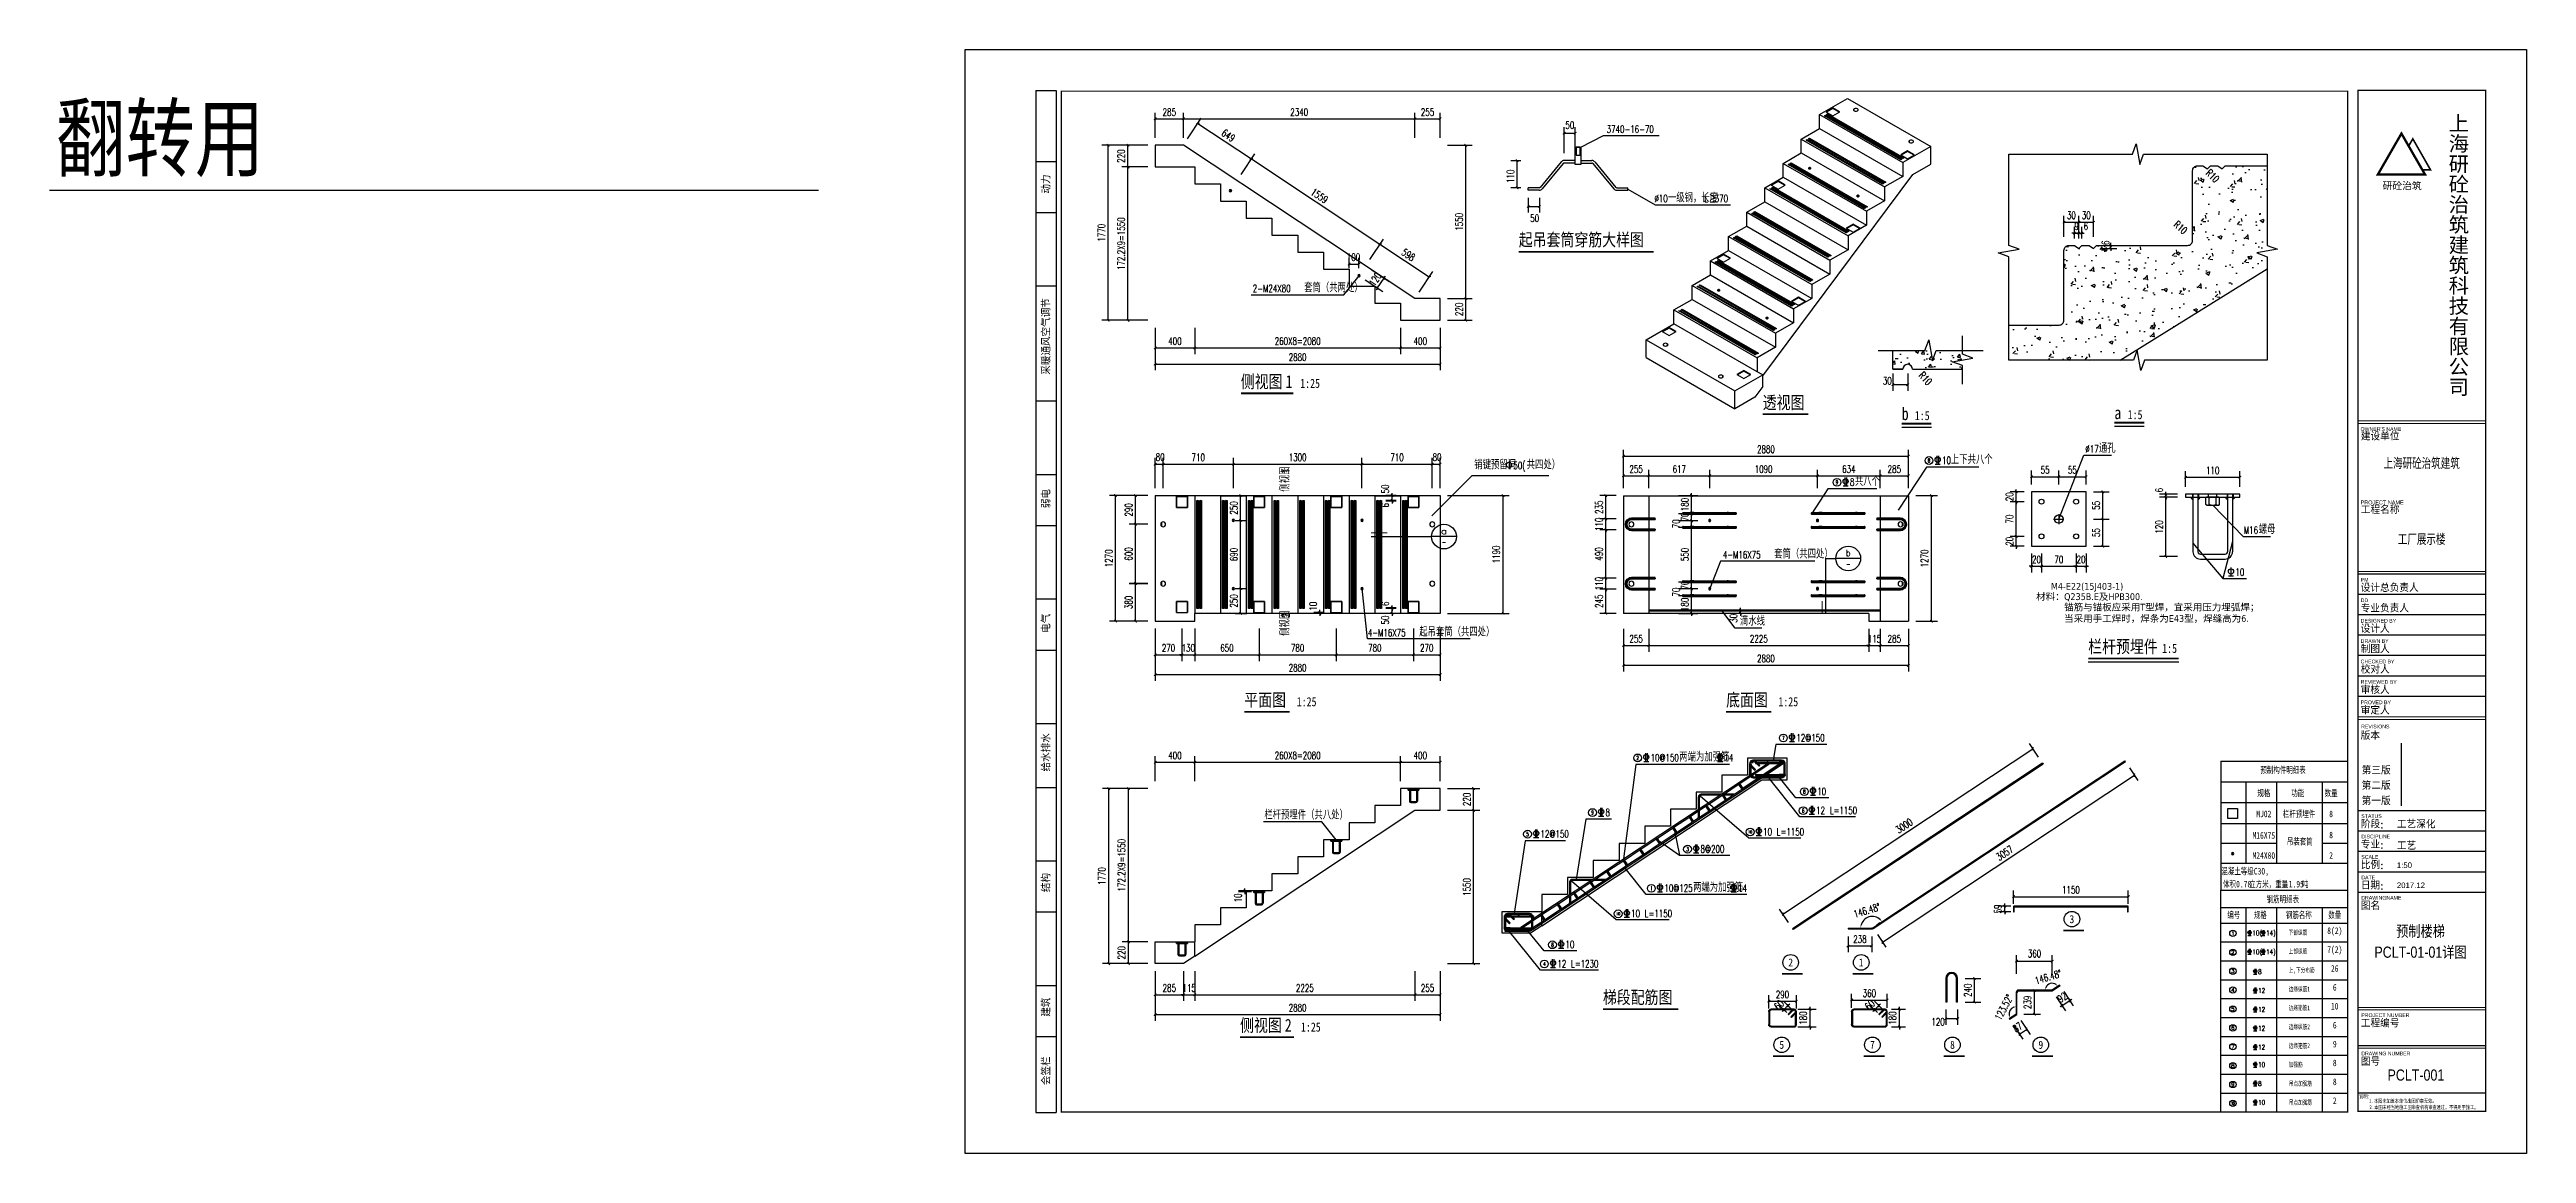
# Model space of a CAD drawing. Header units: millimetres. Extents: x 44261 to 69296, y 20351 to 31510.
import ezdxf
from ezdxf.enums import TextEntityAlignment as Align

# ---------------------------------------------------------------- set-up
doc = ezdxf.new("R2010")
doc.units = ezdxf.units.MM
doc.header["$LTSCALE"] = 1000
doc.linetypes.add('DASH', pattern=[233.947098, 167.104996, -66.842102])
doc.layers.get('0').update_dxf_attribs({"lineweight": 25})
for name, color, linetype in [('AXIS_TEXT', 7, 'Continuous'), ('DIM_IDEN', 3, 'Continuous'), ('DIM_LEAD', 3, 'Continuous'), ('DIM_SYMB', 3, 'Continuous'), ('Hatch_70%', 252, 'Continuous'), ('pc', 21, 'Continuous'), ('PUB_DIM', 3, 'Continuous'), ('PUB_TEXT', 7, 'Continuous'), ('PUB_TITLE', 4, 'Continuous'), ('填充（预制）', 252, 'Continuous'), ('墙板', 21, 'Continuous'), ('文字', 7, 'Continuous'), ('校对', 6, 'Continuous'), ('通-说明', 4, 'Continuous')]:
    doc.layers.add(name, color=color, linetype=linetype)
doc.layers.add('DIM_MODI', color=6, linetype='Continuous', plot=False)
for name, color, linetype, lineweight in [('PC-GJ(双线钢筋)', 7, 'Continuous', 25), ('PC-LT(楼梯)', 21, 'Continuous', 25), ('PC-MJ(预埋件)', 9, 'Continuous', 25), ('可见 (ISO)', 7, 'Continuous', 50), ('钢筋', 1, 'Continuous', 30)]:
    doc.layers.add(name, color=color, linetype=linetype, lineweight=lineweight)
doc.styles.add('_TCH_AXIS', font='COMPLEX', dxfattribs={"bigfont": 'GBCBIG'})
doc.styles.add('_TCH_DIM', font='SIMPLEX', dxfattribs={"bigfont": 'GBCBIG'})
doc.styles.add('_TCH_DIM_T3', font='SIMPLEX', dxfattribs={"width": 0.705882, "bigfont": 'GBCBIG'})
doc.styles.add('_TCH_LABEL', font='COMPLEX', dxfattribs={"bigfont": 'GBCBIG'})
doc.styles.add('A10-平面工作区_TEN24OTF$0$E20-0_TEN24OTF$0$Standard', font='STFANGSO.TTF')
doc.styles.add('Arial', font='arial.ttf', dxfattribs={"height": 250})
doc.styles.add('COMPLEX', font='COMPLEX')
doc.styles.add('HZXY', font='romand.shx', dxfattribs={"bigfont": 'hzxy.shx'})
doc.styles.get("Standard").update_dxf_attribs({"font": 'tahoma.ttf'})
doc.styles.add('中森字体-2.5', font='', dxfattribs={"width": 0.7, "height": 75})
doc.styles.add('中森字体-3.5', font='', dxfattribs={"width": 0.7, "height": 105})
doc.styles.add('临港宿舍楼隔墙及楼板工艺布置图0808（2）$0$_TCH_DIM', font='SIMPLEX', dxfattribs={"bigfont": 'GBCBIG'})
doc.styles.add('仿宋（工艺）', font='simfang.ttf', dxfattribs={"width": 0.8, "height": 135})
doc.styles.add('样式 3', font='', dxfattribs={"width": 0.8})
doc.styles.get('中森字体-2.5').set_extended_font_data('SimSun')
doc.styles.get('中森字体-3.5').set_extended_font_data('SimSun')
doc.styles.get('样式 3').set_extended_font_data('SimSun')
doc.linetypes.add('A10-平面工作区_TEN24OTF$0$E20-0_TEN24OTF$0${ -E- }', pattern='A,48,-9,["E",A10-平面工作区_TEN24OTF$0$E20-0_TEN24OTF$0$Standard,S=1.8,R=0,X=-0.6,Y=-0.84],-9', length=66)
doc.dimstyles.new('_TCH_ARCH&&10', dxfattribs={"dimtxt": 29.75, "dimasz": 10, "dimexe": 25, "dimexo": 30, "dimgap": 12.625, "dimtad": 1, "dimdec": 0, "dimzin": 0, "dimdsep": 46, "dimtxsty": '_TCH_DIM_T3', "dimblk": 'ARCHTICK', "dimcen": 0.09, "dimclrt": 7, "dimazin": 2, "dimtfac": 1, "dimtdec": 0, "dimtix": 1, "dimtmove": 2, "dimatfit": 3, "dimfxl": 0, "dimtolj": 1, "dimtzin": 0, "dimarcsym": 0})
doc.dimstyles.new('_TCH_ARCH&&25', dxfattribs={"dimtxt": 74.375, "dimasz": 25, "dimexe": 62.5, "dimexo": 75, "dimgap": 31.5625, "dimtad": 1, "dimdec": 0, "dimzin": 0, "dimdsep": 46, "dimtxsty": '_TCH_DIM_T3', "dimblk": 'ARCHTICK', "dimcen": 0.09, "dimclrt": 7, "dimazin": 2, "dimtfac": 1, "dimtdec": 0, "dimtix": 1, "dimtmove": 2, "dimatfit": 3, "dimfxl": 0, "dimtolj": 1, "dimtzin": 0, "dimarcsym": 0})
doc.dimstyles.new('_TCH_ARCH&&5', dxfattribs={"dimtxt": 14.875, "dimasz": 5, "dimexe": 12.5, "dimexo": 15, "dimgap": 6.3125, "dimtad": 1, "dimdec": 0, "dimzin": 0, "dimdsep": 46, "dimtxsty": '_TCH_DIM_T3', "dimblk": 'ARCHTICK', "dimcen": 0.09, "dimclrt": 7, "dimazin": 2, "dimtfac": 1, "dimtdec": 0, "dimtix": 1, "dimtmove": 2, "dimatfit": 3, "dimfxl": 0, "dimtolj": 1, "dimtzin": 0, "dimarcsym": 0})
doc.dimstyles.new('_TCH_ARROW&&25', dxfattribs={"dimtxt": 74.375, "dimasz": 25, "dimexe": 62.5, "dimexo": 75, "dimgap": 31.5625, "dimtad": 1, "dimdec": 0, "dimzin": 0, "dimdsep": 46, "dimtxsty": '_TCH_DIM_T3', "dimcen": 0.09, "dimclrt": 7, "dimazin": 2, "dimtfac": 1, "dimtdec": 0, "dimtix": 1, "dimtmove": 2, "dimatfit": 3, "dimfxl": 0, "dimtolj": 1, "dimtzin": 0, "dimarcsym": 0})

msp = doc.modelspace()

# ---------------------------------------------------------------- texts
at = {"layer": 'DIM_SYMB', "color": 7, "style": '仿宋（工艺）', "width": 0.8}
msp.add_text('翻转用', height=643.38, dxfattribs=at).set_placement((44325, 30293.7))
at = {"layer": 'PUB_TEXT'}
for s, height, style, width, p in [('起吊套筒穿筋大样图', 128.68, '仿宋（工艺）', 0.8, (59111.6, 29523.4)), ('2-M24X80', 74.38, '_TCH_DIM', 0.705882, (56422.4, 29057.7)), ('侧视图', 128.68, '仿宋（工艺）', 0.8, (56301.9, 28089.7)), ('1', 128.7, '仿宋（工艺）', 0.8, (56753.7, 28089.7)), ('1:25', 91.91, '仿宋（工艺）', 0.8, (56901.7, 28089.7)), ('透视图', 128.68, '仿宋（工艺）', 0.8, (61576.4, 27878.1)), ('b', 128.7, '仿宋（工艺）', 0.8, (62981.7, 27763.9)), ('1:5', 91.91, '仿宋（工艺）', 0.8, (63113.7, 27763.9)), ('a', 128.7, '仿宋（工艺）', 0.8, (65131, 27774)), ('1:5', 91.91, '仿宋（工艺）', 0.8, (65265.4, 27774)), ('50(', 74.38, '_TCH_DIM', 0.705882, (59056.1, 27268.1)), ('10', 74.38, '_TCH_DIM', 0.705882, (63388.7, 27320.5)), ('4-M16X75', 74.38, '_TCH_DIM', 0.705882, (61173.3, 26366.1)), ('4-M16X75', 74.38, '_TCH_DIM', 0.705882, (57585, 25578.1)), ('栏杆预埋件', 128.68, '仿宋（工艺）', 0.8, (64866.9, 25411)), ('1:5', 91.91, '仿宋（工艺）', 0.8, (65614.1, 25411)), ('平面图', 128.68, '仿宋（工艺）', 0.8, (56336.9, 24871.7)), ('1:25', 91.91, '仿宋（工艺）', 0.8, (56866.7, 24871.7)), ('底面图', 128.68, '仿宋（工艺）', 0.8, (61207.1, 24871.7)), ('1:25', 91.91, '仿宋（工艺）', 0.8, (61735.1, 24871.7)), ('12@150', 74.38, '_TCH_DIM', 0.705882, (61917, 24516)), ('10@150', 74.38, '_TCH_DIM', 0.705882, (60443.4, 24314.8)), ('14', 74.38, '_TCH_DIM', 0.705882, (61189.6, 24314.8)), ('10', 74.38, '_TCH_DIM', 0.705882, (62128.5, 23973.9)), ('12', 74.38, '_TCH_DIM', 0.705882, (62117.2, 23781.9)), ('L=1150', 74.38, '_TCH_DIM', 0.705882, (62254.7, 23781.9)), ('12@150', 74.38, '_TCH_DIM', 0.705882, (59331, 23543.7)), ('10', 74.38, '_TCH_DIM', 0.705882, (61581.2, 23566.2)), ('L=1150', 74.38, '_TCH_DIM', 0.705882, (61718.7, 23566.2)), ('8@200', 74.38, '_TCH_DIM', 0.705882, (60948.2, 23391.7)), ('10@125', 74.38, '_TCH_DIM', 0.705882, (60582.4, 22996.2)), ('14', 74.38, '_TCH_DIM', 0.705882, (61328.5, 22996.2)), ('12', 74.38, '_TCH_DIM', 0.705882, (59501.4, 22232)), ('10', 74.38, '_TCH_DIM', 0.705882, (59582.7, 22425.9)), ('L=1230', 74.38, '_TCH_DIM', 0.705882, (59638.9, 22232)), ('梯段配筋图', 128.68, '仿宋（工艺）', 0.8, (59961.5, 21865.5)), ('侧视图', 128.68, '仿宋（工艺）', 0.8, (56294.3, 21583.1)), ('2', 128.7, '仿宋（工艺）', 0.8, (56746.1, 21583.1)), ('1:25', 91.91, '仿宋（工艺）', 0.8, (56909.3, 21583.1))]:
    msp.add_text(s, height=height, dxfattribs=dict(at, style=style, width=width)).set_placement(p)
at = {"layer": 'PUB_TEXT', "style": '_TCH_DIM'}
for s, p in [('套筒（共两处）', (56942.4, 29057.7)), ('销键预留洞', (58661.4, 27268.1)), ('共四处）', (59191.1, 27268.1)), ('上下共八个', (63478.7, 27320.5)), ('套筒（共四处）', (61693.3, 26366.1)), ('起吊套筒（共四处）', (58105, 25578.1)), ('滴水线', (61346.3, 25688.5)), ('两端为加强筋', (60733.4, 24314.8)), ('栏杆预埋件（共八处）', (56539.6, 23728.4)), ('两端为加强筋', (60872.4, 22996.2))]:
    msp.add_text(s, height=84.4, dxfattribs=at).set_placement(p)
at = {"layer": 'PUB_TEXT'}
for s, height, style, p, p2 in [('8', 39.3, '_TCH_DIM', (63244.3, 27335.9), (63270.6, 27335.9)), ('9', 40.2, '_TCH_DIM', (62314.5, 27115.5), (62339.3, 27115.5)), ('b', 64.4, '_TCH_LABEL', (62416.6, 26389), (62465.7, 26389)), ('7', 39.3, '_TCH_DIM', (61772.6, 24531.4), (61798.8, 24531.4)), ('2', 39.3, '_TCH_DIM', (60299.1, 24330.2), (60325.3, 24330.2)), ('9', 40.2, '_TCH_DIM', (59843.7, 23776.9), (59868.6, 23776.9)), ('6', 40.2, '_TCH_DIM', (61973.5, 23796.8), (61998.4, 23796.8)), ('8', 39.3, '_TCH_DIM', (61984.1, 23989.3), (62010.3, 23989.3)), ('5', 39.3, '_TCH_DIM', (59186.6, 23559), (59212.8, 23559)), ('10', 27.1, '_TCH_DIM', (61430.6, 23587.7), (61469.3, 23587.7)), ('3', 39.3, '_TCH_DIM', (60803.9, 23407), (60830.1, 23407)), ('1', 46, '_TCH_DIM', (60445.7, 23008.2), (60456.6, 23008.2)), ('10', 27.1, '_TCH_DIM', (60096.4, 22760.7), (60135.1, 22760.7)), ('3', 81.6, '仿宋（工艺）', (64677.9, 22679.1), (64725.7, 22679.1)), ('4', 38.4, '_TCH_DIM', (59356.4, 22247.8), (59383.9, 22247.8)), ('8', 39.3, '_TCH_DIM', (59438.3, 22441.3), (59464.5, 22441.3)), ('8', 81.6, '仿宋（工艺）', (63470.7, 21408.9), (63518.4, 21408.9)), ('9', 81.6, '仿宋（工艺）', (64363.6, 21408.9), (64411.3, 21408.9))]:
    msp.add_text(s, height=height, dxfattribs=dict(at, style=style)).set_placement(p, p2, align=Align.FIT)
at = {"layer": 'PUB_TEXT', "style": '_TCH_DIM'}
for s, rotation, p in [('侧视图', 90, (56792.3, 27042)), ('共八个', 360, (62508.2, 27100.6)), ('侧视图', 90, (56792.3, 25584))]:
    msp.add_text(s, height=84.4, rotation=rotation, dxfattribs=at).set_placement(p)
at = {"layer": 'PUB_TEXT', "style": '_TCH_DIM', "width": 0.705882}
for s, height, rotation, p in [('1', 74.4, 90, (56792.3, 27226.4)), ('8', 74.4, 360, (62458.2, 27100.6)), ('2', 74.4, 90, (56792.3, 25768.3)), ('8', 74.4, 360, (59987.4, 23762)), ('10', 74.38, 360, (60247, 22739.2)), ('L=1150', 74.38, 360, (60384.5, 22739.2))]:
    msp.add_text(s, height=height, rotation=rotation, dxfattribs=at).set_placement(p)
at = {"layer": 'PUB_TEXT'}
for s, height, style, width, p, p2 in [('a', 61.3, '_TCH_LABEL', 1.5, (58322.3, 26610.6), (58388, 26610.6)), ('-', 65.3, '_TCH_LABEL', 0.777778, (58333.4, 26498.5), (58376.9, 26498.5)), ('-', 65.3, '_TCH_LABEL', 0.777778, (62419.4, 26277.4), (62462.9, 26277.4)), ('2', 81.3, '仿宋（工艺）', 1.011561, (61835.2, 22241.4), (61883.3, 22241.4)), ('1', 81.4, '仿宋（工艺）', 1.005747, (62548.5, 22241.3), (62596.4, 22241.3)), ('5', 81.3, '仿宋（工艺）', 1.011561, (61744.8, 21409), (61793, 21409)), ('7', 81.3, '仿宋（工艺）', 1.011561, (62661.5, 21409), (62709.6, 21409))]:
    msp.add_text(s, height=height, dxfattribs=dict(at, style=style, width=width)).set_placement(p, p2, align=Align.FIT)
at = {"layer": '通-说明', "style": '中森字体-3.5', "width": 0.7}
for s, height, p in [('规格', 66.82, (66641.6, 23994.4, 0)), ('预制构件明细表', 66.82, (66836.1, 24228.1, 0)), ('功能', 66.82, (66984.7, 23994.4, 0)), ('数量', 66.82, (67321.2, 23994.4, 0)), ('MJ02', 66.82, (66641.6, 23783.9, 0)), ('栏杆预埋件', 66.82, (66997.6, 23783.9, 0)), ('8', 66.8, (67321.2, 23783.9, 0)), ('M16X75', 66.82, (66641.6, 23566.6, 0)), ('吊装套筒', 66.82, (67005.5, 23504.6, 0)), ('8', 66.8, (67321.2, 23570.7, 0)), ('M24X80', 66.82, (66641.6, 23363.1, 0)), ('2', 66.8, (67321.2, 23363.1, 0)), (' 编号', 66.82, (66318.1, 22762.5, 0)), ('规格', 66.82, (66607.1, 22762.5, 0)), ('钢筋明细表', 66.82, (66834, 22921.6, 0)), ('钢筋名称', 66.82, (66995.3, 22762.5, 0)), ('数量', 66.82, (67358.6, 22762.5, 0)), ('8(2)', 66.82, (67358.6, 22603.2, 0)), ('7(2)', 66.82, (67358.6, 22412.3, 0)), ('26', 66.82, (67358.6, 22221.3, 0)), ('6', 66.8, (67358.6, 22030.4, 0)), ('10', 66.82, (67358.6, 21839.5, 0)), ('6', 66.8, (67358.6, 21648.6, 0)), ('8', 66.8, (67358.6, 21266.8, 0)), ('9', 66.8, (67358.6, 21457.7, 0)), ('8', 66.8, (67358.6, 21075.9, 0)), ('2', 66.8, (67358.6, 20885, 0))]:
    msp.add_text(s, height=height, dxfattribs=at).set_placement(p, align=Align.MIDDLE_CENTER)
at = {"layer": '通-说明'}
for s, height, style, width, p in [('混凝土等级C30,', 66.82, '中森字体-3.5', 0.7, (66212.9, 23171, 0)), ('体积', 66.82, '中森字体-3.5', 0.7, (66228.5, 23040.5, 0)), ('0.78', 66.82, '中森字体-3.5', 0.7, (66361.5, 23040.5, 0)), ('立方米，重量', 66.82, '中森字体-3.5', 0.7, (66494.5, 23040.5, 0)), ('1.95', 66.82, '中森字体-3.5', 0.7, (66893.7, 23040.5, 0)), ('吨', 66.8, '中森字体-3.5', 0.7, (67026.7, 23040.5, 0)), ('10(', 48.47, '临港宿舍楼隔墙及楼板工艺布置图0808（2）$0$_TCH_DIM', 0.705882, (66525.8, 22555.8)), ('14)', 48.47, '临港宿舍楼隔墙及楼板工艺布置图0808（2）$0$_TCH_DIM', 0.705882, (66664.3, 22555.8)), ('下部纵筋', 47.73, '中森字体-2.5', 0.7, (66893.5, 22562.1)), ('10(', 48.47, '临港宿舍楼隔墙及楼板工艺布置图0808（2）$0$_TCH_DIM', 0.705882, (66525.8, 22364.9)), ('14)', 48.47, '临港宿舍楼隔墙及楼板工艺布置图0808（2）$0$_TCH_DIM', 0.705882, (66664.3, 22364.9)), ('上部纵筋', 47.73, '中森字体-2.5', 0.7, (66893.5, 22371.2)), ('8', 48.5, '临港宿舍楼隔墙及楼板工艺布置图0808（2）$0$_TCH_DIM', 0.705882, (66583.8, 22164.7)), ('边缘纵筋1', 47.73, '中森字体-2.5', 0.7, (66893.5, 21989.4)), ('上,下分布筋', 47.73, '中森字体-2.5', 0.7, (66893.5, 22180.3)), ('12', 48.47, '临港宿舍楼隔墙及楼板工艺布置图0808（2）$0$_TCH_DIM', 0.705882, (66583.8, 21973.8)), ('12', 48.47, '临港宿舍楼隔墙及楼板工艺布置图0808（2）$0$_TCH_DIM', 0.705882, (66583.8, 21782.9)), ('边缘箍筋1', 47.73, '中森字体-2.5', 0.7, (66893.5, 21798.5)), ('12', 48.47, '临港宿舍楼隔墙及楼板工艺布置图0808（2）$0$_TCH_DIM', 0.705882, (66583.8, 21592)), ('边缘纵筋2', 47.73, '中森字体-2.5', 0.7, (66893.5, 21607.6)), ('12', 48.47, '临港宿舍楼隔墙及楼板工艺布置图0808（2）$0$_TCH_DIM', 0.705882, (66583.8, 21401.1)), ('边缘箍筋2', 47.73, '中森字体-2.5', 0.7, (66893.5, 21416.7)), ('加强筋', 47.73, '中森字体-2.5', 0.7, (66893.5, 21225.7)), ('8', 48.5, '临港宿舍楼隔墙及楼板工艺布置图0808（2）$0$_TCH_DIM', 0.705882, (66583.8, 21034.1)), ('10', 48.47, '临港宿舍楼隔墙及楼板工艺布置图0808（2）$0$_TCH_DIM', 0.705882, (66583.8, 21225)), ('吊点加强筋', 47.73, '中森字体-2.5', 0.7, (66893.5, 21034.8)), ('10', 48.47, '临港宿舍楼隔墙及楼板工艺布置图0808（2）$0$_TCH_DIM', 0.705882, (66583.8, 20843.2)), ('吊点加强筋', 47.73, '中森字体-2.5', 0.7, (66893.5, 20843.9))]:
    msp.add_text(s, height=height, dxfattribs=dict(at, style=style, width=width)).set_placement(p)

# ---------------------------------------------------------------- blocks, each defined once
blk = doc.blocks.new('1#LT-3D')
at = {"layer": 'PC-LT(楼梯)'}
for p, q in [((64400, 8911), (64683, 9074)), ((64683, 9074), (65524, 8589)), ((64216, 8664), (64400, 8770)), ((64400, 8911), (65242, 8426)), ((64400, 8770), (64400, 8911)), ((64400, 8770), (65242, 8285)), ((64534, 8980), (64464, 8939)), ((64464, 8939), (64534, 8899)), ((64605, 8939), (64534, 8980)), ((64534, 8980), (64534, 8973)), ((64534, 8899), (64605, 8939)), ((64750, 8949), (64750, 8970)), ((64032, 8417), (64216, 8523)), ((64216, 8664), (65058, 8180)), ((64216, 8523), (64216, 8664)), ((64216, 8523), (65058, 8039)), ((65291, 8544), (65221, 8503)), ((65524, 8589), (65242, 8426)), ((65362, 8503), (65291, 8544)), ((65291, 8544), (65291, 8537)), ((65309, 8628), (65309, 8648)), ((65524, 8409), (65524, 8589)), ((63827, 6270), (65344, 8305)), ((63849, 8171), (64032, 8277)), ((64032, 8417), (64874, 7933)), ((64032, 8277), (64032, 8417)), ((64032, 8277), (64874, 7792)), ((65242, 8285), (65058, 8180)), ((65221, 8503), (65291, 8463)), ((65242, 8426), (65242, 8285)), ((65291, 8463), (65362, 8503)), ((65344, 8305), (65524, 8409)), ((63665, 7924), (63849, 8030)), ((63849, 8171), (64690, 7686)), ((63849, 8030), (63849, 8171)), ((63849, 8030), (64690, 7545)), ((63983, 8240), (63912, 8199)), ((63912, 8199), (63983, 8158)), ((64054, 8199), (63983, 8240)), ((63983, 8240), (63983, 8233)), ((63983, 8158), (64054, 8199)), ((65058, 8039), (64874, 7933)), ((65058, 8180), (65058, 8039)), ((63481, 7677), (63665, 7783)), ((63665, 7924), (64506, 7440)), ((63665, 7783), (63665, 7924)), ((63665, 7783), (64506, 7299)), ((64740, 7804), (64669, 7763)), ((64669, 7763), (64740, 7723)), ((64874, 7792), (64690, 7686)), ((64810, 7763), (64740, 7804)), ((64740, 7804), (64740, 7797)), ((64740, 7723), (64810, 7763)), ((64874, 7933), (64874, 7792)), ((63297, 7431), (63481, 7537)), ((63481, 7677), (64322, 7193)), ((63481, 7537), (63481, 7677)), ((63481, 7537), (64322, 7052)), ((64690, 7545), (64506, 7440)), ((64690, 7686), (64690, 7545)), ((63113, 7184), (63297, 7290)), ((63297, 7431), (64139, 6946)), ((63297, 7290), (63297, 7431)), ((63297, 7290), (64139, 6805)), ((63431, 7500), (63361, 7459)), ((63361, 7459), (63431, 7418)), ((63502, 7459), (63431, 7500)), ((63431, 7500), (63431, 7493)), ((63431, 7418), (63502, 7459)), ((64506, 7299), (64322, 7193)), ((64506, 7440), (64506, 7299)), ((62929, 6938), (63113, 7043)), ((63113, 7184), (63955, 6700)), ((63113, 7043), (63113, 7184)), ((63113, 7043), (63955, 6559)), ((64188, 7064), (64117, 7023)), ((64117, 7023), (64188, 6983)), ((64322, 7052), (64139, 6946)), ((64259, 7023), (64188, 7064)), ((64188, 7064), (64188, 7057)), ((64188, 6983), (64259, 7023)), ((64322, 7193), (64322, 7052)), ((62647, 6634), (62929, 6797)), ((62880, 6760), (62809, 6719)), ((62951, 6719), (62880, 6760)), ((62880, 6760), (62880, 6753)), ((62929, 6938), (63771, 6453)), ((62929, 6797), (62929, 6938)), ((63771, 6312), (62929, 6797)), ((64139, 6805), (63955, 6700)), ((64139, 6946), (64139, 6805)), ((62647, 6454), (62647, 6634)), ((62647, 6634), (63545, 6117)), ((62809, 6719), (62880, 6679)), ((62862, 6595), (62862, 6575)), ((62880, 6679), (62951, 6719)), ((63955, 6559), (63771, 6453)), ((63955, 6700), (63955, 6559)), ((62647, 6454), (63545, 5937)), ((63421, 6274), (63421, 6253)), ((63545, 6117), (63827, 6280)), ((63637, 6324), (63566, 6283)), ((63566, 6283), (63637, 6243)), ((63707, 6283), (63637, 6324)), ((63637, 6324), (63637, 6317)), ((63637, 6243), (63707, 6283)), ((63771, 6453), (63771, 6312)), ((63827, 6280), (63771, 6312)), ((63827, 6162), (63827, 6280)), ((63545, 5937), (63545, 6117)), ((63746, 6053), (63545, 5937)), ((63827, 6162), (63746, 6053))]:
    blk.add_line(p, q, dxfattribs=at)
at = {"layer": 'PC-LT(楼梯)', "color": 6}
for p, q in [((64450, 8899), (64461, 8905)), ((65221, 8455), (64450, 8899)), ((64450, 8899), (64457, 8898)), ((64457, 8898), (64461, 8905)), ((65223, 8456), (64457, 8898)), ((64461, 8905), (65232, 8461)), ((64472, 8911), (64482, 8917)), ((65242, 8467), (64472, 8911)), ((64472, 8911), (64478, 8910)), ((64478, 8910), (64482, 8917)), ((65244, 8469), (64478, 8910)), ((64482, 8917), (65253, 8473)), ((64266, 8652), (64277, 8658)), ((65037, 8208), (64266, 8652)), ((64266, 8652), (64273, 8651)), ((64273, 8651), (64277, 8658)), ((65039, 8210), (64273, 8651)), ((64277, 8658), (65048, 8215)), ((64288, 8665), (64298, 8671)), ((65058, 8221), (64288, 8665)), ((64288, 8665), (64294, 8663)), ((64294, 8663), (64298, 8671)), ((65061, 8222), (64294, 8663)), ((64298, 8671), (65069, 8227)), ((64083, 8406), (64093, 8412)), ((64853, 7962), (64083, 8406)), ((64083, 8406), (64089, 8404)), ((64089, 8404), (64093, 8412)), ((64855, 7963), (64089, 8404)), ((64093, 8412), (64864, 7968)), ((64104, 8418), (64114, 8424)), ((64875, 7974), (64104, 8418)), ((64104, 8418), (64110, 8417)), ((64110, 8417), (64114, 8424)), ((64877, 7975), (64110, 8417)), ((64114, 8424), (64885, 7980)), ((65232, 8461), (65221, 8455)), ((65253, 8473), (65242, 8467)), ((63899, 8159), (63909, 8165)), ((64670, 7715), (63899, 8159)), ((63899, 8159), (63905, 8158)), ((63905, 8158), (63909, 8165)), ((64672, 7716), (63905, 8158)), ((63909, 8165), (64680, 7721)), ((63920, 8171), (63931, 8177)), ((64691, 7727), (63920, 8171)), ((63920, 8171), (63926, 8170)), ((63926, 8170), (63931, 8177)), ((64693, 7729), (63926, 8170)), ((63931, 8177), (64701, 7733)), ((65048, 8215), (65037, 8208)), ((65069, 8227), (65058, 8221)), ((63715, 7912), (63726, 7918)), ((64486, 7468), (63715, 7912)), ((63715, 7912), (63721, 7911)), ((63721, 7911), (63726, 7918)), ((64488, 7470), (63721, 7911)), ((63726, 7918), (64496, 7475)), ((63736, 7925), (63747, 7931)), ((64507, 7481), (63736, 7925)), ((63736, 7925), (63743, 7923)), ((63743, 7923), (63747, 7931)), ((64509, 7482), (63743, 7923)), ((63747, 7931), (64518, 7487)), ((64864, 7968), (64853, 7962)), ((64885, 7980), (64875, 7974)), ((63531, 7666), (63542, 7672)), ((64302, 7222), (63531, 7666)), ((63531, 7666), (63537, 7664)), ((63537, 7664), (63542, 7672)), ((64304, 7223), (63537, 7664)), ((63542, 7672), (64312, 7228)), ((63552, 7678), (63563, 7684)), ((64323, 7234), (63552, 7678)), ((63552, 7678), (63559, 7677)), ((63559, 7677), (63563, 7684)), ((64325, 7235), (63559, 7677)), ((63563, 7684), (64334, 7240)), ((64680, 7721), (64670, 7715)), ((64701, 7733), (64691, 7727)), ((63347, 7419), (63358, 7425)), ((64118, 6975), (63347, 7419)), ((63347, 7419), (63354, 7418)), ((63354, 7418), (63358, 7425)), ((64120, 6976), (63354, 7418)), ((63358, 7425), (64129, 6981)), ((63368, 7431), (63379, 7437)), ((64139, 6987), (63368, 7431)), ((63368, 7431), (63375, 7430)), ((63375, 7430), (63379, 7437)), ((64141, 6989), (63375, 7430)), ((63379, 7437), (64150, 6994)), ((64496, 7475), (64486, 7468)), ((64518, 7487), (64507, 7481)), ((63163, 7172), (63174, 7178)), ((63934, 6729), (63163, 7172)), ((63163, 7172), (63170, 7171)), ((63170, 7171), (63174, 7178)), ((63936, 6730), (63170, 7171)), ((63174, 7178), (63945, 6735)), ((63185, 7185), (63195, 7191)), ((63955, 6741), (63185, 7185)), ((63185, 7185), (63191, 7183)), ((63191, 7183), (63195, 7191)), ((63957, 6742), (63191, 7183)), ((63195, 7191), (63966, 6747)), ((64312, 7228), (64302, 7222)), ((64334, 7240), (64323, 7234)), ((62980, 6926), (62990, 6932)), ((63750, 6482), (62980, 6926)), ((62980, 6926), (62986, 6924)), ((62986, 6924), (62990, 6932)), ((63752, 6483), (62986, 6924)), ((62990, 6932), (63761, 6488)), ((63001, 6938), (63011, 6944)), ((63772, 6494), (63001, 6938)), ((63001, 6938), (63007, 6937)), ((63007, 6937), (63011, 6944)), ((63774, 6495), (63007, 6937)), ((63011, 6944), (63782, 6500)), ((64129, 6981), (64118, 6975)), ((64150, 6994), (64139, 6987)), ((63945, 6735), (63934, 6729)), ((63966, 6747), (63955, 6741)), ((63761, 6488), (63750, 6482)), ((63782, 6500), (63772, 6494))]:
    blk.add_line(p, q, dxfattribs=at)
at = {"layer": 'PC-LT(楼梯)'}
for centre, major_axis, start_param, end_param in [((64768, 8960), (-25, 0), 5.497787, 8.63938), ((64768, 8960), (25, 0), 5.497787, 8.63938), ((65326, 8638), (-25, 0), 5.497787, 8.63938), ((65326, 8638), (25, 0), 5.497787, 8.63938), ((62844, 6585), (-25, 0), 3.926991, 7.068583), ((62844, 6585), (25, 0), 3.926991, 7.068583), ((63403, 6263), (-25, 0), 3.926991, 7.068583), ((63403, 6263), (25, 0), 3.926991, 7.068583)]:
    blk.add_ellipse(centre, major_axis=major_axis, ratio=0.575862, start_param=start_param, end_param=end_param, dxfattribs=at)
at = {"layer": 'PC-MJ(预埋件)'}
for p, q in [((64534, 8973), (64470, 8936)), ((64599, 8936), (64534, 8973)), ((65291, 8537), (65227, 8500)), ((65356, 8500), (65291, 8537)), ((64289, 8368), (64289, 8369)), ((64295, 8372), (64295, 8365)), ((64310, 8364), (64310, 8363)), ((64314, 8368), (64314, 8369)), ((63983, 8233), (63918, 8196)), ((64048, 8196), (63983, 8233)), ((64777, 8087), (64777, 8088)), ((64783, 8091), (64783, 8084)), ((64798, 8083), (64798, 8083)), ((64801, 8087), (64801, 8088)), ((64740, 7797), (64675, 7760)), ((64804, 7760), (64740, 7797)), ((63431, 7493), (63367, 7456)), ((63496, 7456), (63431, 7493)), ((63369, 7135), (63369, 7135)), ((63376, 7139), (63376, 7132)), ((63391, 7130), (63391, 7130)), ((63394, 7135), (63394, 7135)), ((64188, 7057), (64124, 7020)), ((64253, 7020), (64188, 7057)), ((63857, 6854), (63857, 6854)), ((63864, 6858), (63864, 6851)), ((63879, 6849), (63879, 6849)), ((63882, 6854), (63882, 6854)), ((62880, 6753), (62815, 6716)), ((62944, 6716), (62880, 6753)), ((63637, 6317), (63572, 6280)), ((63701, 6280), (63637, 6317))]:
    blk.add_line(p, q, dxfattribs=at)
for centre, major_axis in [((64301, 8369), (-12.5, 0)), ((64301, 8369), (12.5, 0)), ((64301, 8369), (-8, 0)), ((64301, 8369), (8, 0)), ((64789, 8088), (-12.5, 0)), ((64789, 8088), (12.5, 0)), ((64789, 8088), (-8, 0)), ((64789, 8088), (8, 0)), ((63382, 7135), (-12.5, 0)), ((63382, 7135), (12.5, 0)), ((63382, 7135), (-8, 0)), ((63382, 7135), (8, 0)), ((63870, 6854), (-12.5, 0)), ((63870, 6854), (12.5, 0)), ((63870, 6854), (-8, 0)), ((63870, 6854), (8, 0))]:
    blk.add_ellipse(centre, major_axis=major_axis, ratio=0.575862, start_param=5.497787, end_param=8.63938, dxfattribs=at)
blk = doc.blocks.new('1#LT-P')
at = {"layer": 'PC-LT(楼梯)'}
for p, q in [((57543, 2506), (57543, 1236)), ((57543, 2506), (57943, 2506)), ((57943, 2506), (57943, 1316)), ((57943, 2506), (58203, 2506)), ((58203, 2506), (58203, 1316)), ((58203, 2506), (58463, 2506)), ((58463, 2506), (58463, 1316)), ((58463, 2506), (58723, 2506)), ((58723, 2506), (58723, 1316)), ((58723, 2506), (58983, 2506)), ((58983, 2506), (58983, 1316)), ((58983, 2506), (59243, 2506)), ((59243, 2506), (59243, 1316)), ((59243, 2506), (59503, 2506)), ((59503, 2506), (59503, 1316)), ((59503, 2506), (59763, 2506)), ((59763, 2506), (59763, 1316)), ((59763, 2506), (60023, 2506)), ((60023, 2506), (60023, 1316)), ((60023, 2506), (60423, 2506)), ((60423, 2506), (60423, 1316)), ((57758, 2496), (57758, 2386)), ((57758, 2386), (57868, 2386)), ((57868, 2386), (57868, 2496)), ((58538, 2496), (58538, 2386)), ((58538, 2386), (58648, 2386)), ((58648, 2386), (58648, 2496)), ((59318, 2496), (59318, 2386)), ((59318, 2386), (59428, 2386)), ((59428, 2386), (59428, 2496)), ((60098, 2496), (60098, 2386)), ((60098, 2386), (60208, 2386)), ((60208, 2386), (60208, 2496)), ((57758, 1326), (57758, 1436)), ((57758, 1436), (57868, 1436)), ((57868, 1436), (57868, 1326)), ((57943, 1236), (57943, 1316)), ((58203, 1316), (57943, 1316)), ((58463, 1316), (58203, 1316)), ((58723, 1316), (58463, 1316)), ((58723, 1316), (58463, 1316)), ((58538, 1326), (58538, 1436)), ((58538, 1436), (58648, 1436)), ((58648, 1436), (58648, 1326)), ((58983, 1316), (58723, 1316)), ((58983, 1316), (58723, 1316)), ((59243, 1316), (58983, 1316)), ((59243, 1316), (58983, 1316)), ((59503, 1316), (59243, 1316)), ((59318, 1326), (59318, 1436)), ((59318, 1436), (59428, 1436)), ((59428, 1436), (59428, 1326)), ((59763, 1316), (59503, 1316)), ((60023, 1316), (59763, 1316)), ((60023, 1316), (59763, 1316)), ((60423, 1316), (60023, 1316)), ((60098, 1326), (60098, 1436)), ((60098, 1436), (60208, 1436)), ((60208, 1436), (60208, 1326)), ((57543, 1236), (57943, 1236))]:
    blk.add_line(p, q, dxfattribs=at)
at = {"layer": 'PC-LT(楼梯)', "color": 6}
for p, q in [((57964, 1366), (57964, 2456)), ((57964, 2456), (57979, 2456)), ((57973, 2450), (57964, 2456)), ((57973, 2450), (57979, 2456)), ((57973, 1372), (57973, 2450)), ((57979, 2456), (57979, 1366)), ((57994, 1366), (57994, 2456)), ((57994, 2456), (58009, 2456)), ((58003, 2450), (57994, 2456)), ((58003, 2450), (58009, 2456)), ((58003, 1372), (58003, 2450)), ((58009, 2456), (58009, 1366)), ((58224, 1366), (58224, 2456)), ((58224, 2456), (58239, 2456)), ((58233, 2450), (58224, 2456)), ((58233, 2450), (58239, 2456)), ((58233, 1372), (58233, 2450)), ((58239, 2456), (58239, 1366)), ((58254, 1366), (58254, 2456)), ((58254, 2456), (58269, 2456)), ((58263, 2450), (58254, 2456)), ((58263, 2450), (58269, 2456)), ((58263, 1372), (58263, 2450)), ((58269, 2456), (58269, 1366)), ((58484, 1366), (58484, 2456)), ((58484, 2456), (58499, 2456)), ((58493, 2450), (58484, 2456)), ((58493, 2450), (58499, 2456)), ((58493, 1372), (58493, 2450)), ((58499, 2456), (58499, 1366)), ((58514, 1366), (58514, 2456)), ((58514, 2456), (58529, 2456)), ((58523, 2450), (58514, 2456)), ((58523, 2450), (58529, 2456)), ((58523, 1372), (58523, 2450)), ((58529, 2456), (58529, 1366)), ((58744, 1366), (58744, 2456)), ((58744, 2456), (58759, 2456)), ((58753, 2450), (58744, 2456)), ((58753, 2450), (58759, 2456)), ((58753, 1372), (58753, 2450)), ((58759, 2456), (58759, 1366)), ((58774, 1366), (58774, 2456)), ((58774, 2456), (58789, 2456)), ((58783, 2450), (58774, 2456)), ((58783, 2450), (58789, 2456)), ((58783, 1372), (58783, 2450)), ((58789, 2456), (58789, 1366)), ((59004, 1366), (59004, 2456)), ((59004, 2456), (59019, 2456)), ((59013, 2450), (59004, 2456)), ((59013, 2450), (59019, 2456)), ((59013, 1372), (59013, 2450)), ((59019, 2456), (59019, 1366)), ((59034, 1366), (59034, 2456)), ((59034, 2456), (59049, 2456)), ((59043, 2450), (59034, 2456)), ((59043, 2450), (59049, 2456)), ((59043, 1372), (59043, 2450)), ((59049, 2456), (59049, 1366)), ((59264, 1366), (59264, 2456)), ((59264, 2456), (59279, 2456)), ((59273, 2450), (59264, 2456)), ((59273, 2450), (59279, 2456)), ((59273, 1372), (59273, 2450)), ((59279, 2456), (59279, 1366)), ((59294, 1366), (59294, 2456)), ((59294, 2456), (59309, 2456)), ((59303, 2450), (59294, 2456)), ((59303, 2450), (59309, 2456)), ((59303, 1372), (59303, 2450)), ((59309, 2456), (59309, 1366)), ((59524, 1366), (59524, 2456)), ((59524, 2456), (59539, 2456)), ((59533, 2450), (59524, 2456)), ((59533, 2450), (59539, 2456)), ((59533, 1372), (59533, 2450)), ((59539, 2456), (59539, 1366)), ((59554, 1366), (59554, 2456)), ((59554, 2456), (59569, 2456)), ((59563, 2450), (59554, 2456)), ((59563, 2450), (59569, 2456)), ((59563, 1372), (59563, 2450)), ((59569, 2456), (59569, 1366)), ((59784, 1366), (59784, 2456)), ((59784, 2456), (59799, 2456)), ((59793, 2450), (59784, 2456)), ((59793, 2450), (59799, 2456)), ((59793, 1372), (59793, 2450)), ((59799, 2456), (59799, 1366)), ((59814, 1366), (59814, 2456)), ((59814, 2456), (59829, 2456)), ((59823, 2450), (59814, 2456)), ((59823, 2450), (59829, 2456)), ((59823, 1372), (59823, 2450)), ((59829, 2456), (59829, 1366)), ((60044, 1366), (60044, 2456)), ((60044, 2456), (60059, 2456)), ((60053, 2450), (60044, 2456)), ((60053, 2450), (60059, 2456)), ((60053, 1372), (60053, 2450)), ((60059, 2456), (60059, 1366)), ((60074, 1366), (60074, 2456)), ((60074, 2456), (60089, 2456)), ((60083, 2450), (60074, 2456)), ((60083, 2450), (60089, 2456)), ((60083, 1372), (60083, 2450)), ((60089, 2456), (60089, 1366)), ((57973, 1372), (57964, 1366)), ((57979, 1366), (57964, 1366)), ((57973, 1372), (57979, 1366)), ((58003, 1372), (57994, 1366)), ((58009, 1366), (57994, 1366)), ((58003, 1372), (58009, 1366)), ((58233, 1372), (58224, 1366)), ((58239, 1366), (58224, 1366)), ((58233, 1372), (58239, 1366)), ((58263, 1372), (58254, 1366)), ((58269, 1366), (58254, 1366)), ((58263, 1372), (58269, 1366)), ((58493, 1372), (58484, 1366)), ((58499, 1366), (58484, 1366)), ((58493, 1372), (58499, 1366)), ((58523, 1372), (58514, 1366)), ((58529, 1366), (58514, 1366)), ((58523, 1372), (58529, 1366)), ((58753, 1372), (58744, 1366)), ((58759, 1366), (58744, 1366)), ((58753, 1372), (58759, 1366)), ((58783, 1372), (58774, 1366)), ((58789, 1366), (58774, 1366)), ((58783, 1372), (58789, 1366)), ((59013, 1372), (59004, 1366)), ((59019, 1366), (59004, 1366)), ((59013, 1372), (59019, 1366)), ((59043, 1372), (59034, 1366)), ((59049, 1366), (59034, 1366)), ((59043, 1372), (59049, 1366)), ((59273, 1372), (59264, 1366)), ((59279, 1366), (59264, 1366)), ((59273, 1372), (59279, 1366)), ((59303, 1372), (59294, 1366)), ((59309, 1366), (59294, 1366)), ((59303, 1372), (59309, 1366)), ((59533, 1372), (59524, 1366)), ((59539, 1366), (59524, 1366)), ((59533, 1372), (59539, 1366)), ((59563, 1372), (59554, 1366)), ((59569, 1366), (59554, 1366)), ((59563, 1372), (59569, 1366)), ((59793, 1372), (59784, 1366)), ((59799, 1366), (59784, 1366)), ((59793, 1372), (59799, 1366)), ((59823, 1372), (59814, 1366)), ((59829, 1366), (59814, 1366)), ((59823, 1372), (59829, 1366)), ((60053, 1372), (60044, 1366)), ((60059, 1366), (60044, 1366)), ((60053, 1372), (60059, 1366)), ((60083, 1372), (60074, 1366)), ((60089, 1366), (60074, 1366)), ((60083, 1372), (60089, 1366))]:
    blk.add_line(p, q, dxfattribs=at)
at = {"layer": 'PC-LT(楼梯)'}
for centre, start, end in [((57623, 2216), 0, 180), ((57623, 2216), 180, 0), ((60343, 2216), 90, 270), ((60343, 2216), 270, 90), ((57623, 1616), 0, 180), ((57623, 1616), 180, 0), ((60343, 1616), 90, 270), ((60343, 1616), 270, 90)]:
    blk.add_arc(centre, 25, start, end, dxfattribs=at)
at = {"layer": 'PC-MJ(预埋件)'}
for p, q in [((57758, 2496), (57868, 2496)), ((57758, 2386), (57758, 2496)), ((57868, 2386), (57758, 2386)), ((57868, 2496), (57868, 2386)), ((58328, 2267), (58328, 2267)), ((58338, 2267), (58338, 2267)), ((58538, 2496), (58648, 2496)), ((58538, 2386), (58538, 2496)), ((58648, 2386), (58538, 2386)), ((58648, 2496), (58648, 2386)), ((59318, 2496), (59428, 2496)), ((59318, 2386), (59318, 2496)), ((59428, 2386), (59318, 2386)), ((59428, 2496), (59428, 2386)), ((59628, 2267), (59628, 2267)), ((59638, 2267), (59638, 2267)), ((60098, 2496), (60208, 2496)), ((60098, 2386), (60098, 2496)), ((60208, 2386), (60098, 2386)), ((60208, 2496), (60208, 2386)), ((58328, 2244), (58328, 2244)), ((58338, 2244), (58338, 2244)), ((59628, 2244), (59628, 2244)), ((59638, 2244), (59638, 2244)), ((58328, 1577), (58328, 1577)), ((58328, 1554), (58328, 1554)), ((58338, 1577), (58338, 1577)), ((58338, 1554), (58338, 1554)), ((59628, 1577), (59628, 1577)), ((59628, 1554), (59628, 1554)), ((59638, 1577), (59638, 1577)), ((59638, 1554), (59638, 1554)), ((57758, 1436), (57758, 1326)), ((57868, 1436), (57758, 1436)), ((57758, 1326), (57868, 1326)), ((57868, 1326), (57868, 1436)), ((58538, 1436), (58538, 1326)), ((58648, 1436), (58538, 1436)), ((58538, 1326), (58648, 1326)), ((58648, 1326), (58648, 1436)), ((59318, 1436), (59318, 1326)), ((59428, 1436), (59318, 1436)), ((59318, 1326), (59428, 1326)), ((59428, 1326), (59428, 1436)), ((60098, 1436), (60098, 1326)), ((60208, 1436), (60098, 1436)), ((60098, 1326), (60208, 1326)), ((60208, 1326), (60208, 1436))]:
    blk.add_line(p, q, dxfattribs=at)
for centre, radius, start, end in [((58333, 2256), 12.5, 90, 270), ((58333, 2256), 8, 90, 270), ((58333, 2256), 12.5, 270, 90), ((58333, 2256), 8, 270, 90), ((59633, 2256), 12.5, 90, 270), ((59633, 2256), 8, 90, 270), ((59633, 2256), 12.5, 270, 90), ((59633, 2256), 8, 270, 90), ((58333, 1566), 12.5, 90, 270), ((58333, 1566), 8, 90, 270), ((58333, 1566), 12.5, 270, 90), ((58333, 1566), 8, 270, 90), ((59633, 1566), 12.5, 90, 270), ((59633, 1566), 8, 90, 270), ((59633, 1566), 12.5, 270, 90), ((59633, 1566), 8, 270, 90)]:
    blk.add_arc(centre, radius, start, end, dxfattribs=at)
at = {"layer": '可见 (ISO)'}
for p, q in [((57603, 2231), (57603, 2201)), ((57603, 1631), (57603, 1601))]:
    blk.add_line(p, q, dxfattribs=at)
blk = doc.blocks.new('1#LT-C2')
at = {"layer": 'PC-LT(楼梯)'}
for p, q in [((59763, 5266), (59763, 5094)), ((60023, 5266), (59763, 5266)), ((60023, 5439), (60023, 5266)), ((60423, 5439), (60023, 5439)), ((60098, 5429), (60098, 5439)), ((60098, 5439), (60208, 5439)), ((60098, 5423), (60098, 5429)), ((60208, 5423), (60098, 5423)), ((60208, 5439), (60208, 5429)), ((60208, 5429), (60208, 5423)), ((60423, 5219), (60423, 5439)), ((57943, 3745), (60168, 5219)), ((59503, 5094), (59503, 4922)), ((59763, 5094), (59503, 5094)), ((60168, 5219), (60423, 5219)), ((59243, 4922), (59243, 4750)), ((59503, 4922), (59243, 4922)), ((59318, 4912), (59318, 4922)), ((59318, 4922), (59428, 4922)), ((59318, 4906), (59318, 4912)), ((59318, 4906), (59318, 4912)), ((59428, 4906), (59318, 4906)), ((59428, 4906), (59318, 4906)), ((59428, 4922), (59428, 4912)), ((59428, 4912), (59428, 4906)), ((59428, 4912), (59428, 4906)), ((58723, 4578), (58723, 4405)), ((58983, 4578), (58723, 4578)), ((58983, 4750), (58983, 4578)), ((59243, 4750), (58983, 4750)), ((58463, 4405), (58463, 4233)), ((58723, 4405), (58463, 4405)), ((58538, 4395), (58538, 4405)), ((58538, 4405), (58648, 4405)), ((58538, 4389), (58538, 4395)), ((58538, 4389), (58538, 4395)), ((58648, 4389), (58538, 4389)), ((58648, 4389), (58538, 4389)), ((58648, 4405), (58648, 4395)), ((58648, 4395), (58648, 4389)), ((58648, 4395), (58648, 4389)), ((57943, 4061), (57943, 3889)), ((58203, 4061), (57943, 4061)), ((58203, 4233), (58203, 4061)), ((58463, 4233), (58203, 4233)), ((57543, 3889), (57943, 3889)), ((57543, 3669), (57543, 3889)), ((57758, 3879), (57758, 3889)), ((57758, 3889), (57868, 3889)), ((57758, 3873), (57758, 3879)), ((57758, 3873), (57758, 3879)), ((57868, 3873), (57758, 3873)), ((57868, 3873), (57758, 3873)), ((57868, 3889), (57868, 3879)), ((57868, 3879), (57868, 3873)), ((57868, 3879), (57868, 3873)), ((57943, 3745), (57943, 3889)), ((57828, 3669), (57543, 3669)), ((57943, 3745), (57828, 3669))]:
    blk.add_line(p, q, dxfattribs=at)
at = {"layer": 'PC-MJ(预埋件)'}
for p, q in [((60098, 5429), (60208, 5429)), ((60098, 5423), (60098, 5429)), ((60208, 5423), (60098, 5423)), ((60112, 5429), (60112, 5423)), ((60113, 5429), (60113, 5313)), ((60123, 5429), (60123, 5313)), ((60124, 5429), (60124, 5423)), ((60128, 5308), (60178, 5308)), ((60128, 5298), (60178, 5298)), ((60182, 5429), (60182, 5423)), ((60183, 5429), (60183, 5313)), ((60193, 5429), (60193, 5313)), ((60194, 5429), (60194, 5423)), ((60208, 5429), (60208, 5423)), ((59318, 4912), (59428, 4912)), ((59318, 4906), (59318, 4912)), ((59318, 4912), (59428, 4912)), ((59318, 4906), (59318, 4912)), ((59428, 4906), (59318, 4906)), ((59428, 4906), (59318, 4906)), ((59332, 4912), (59332, 4906)), ((59333, 4912), (59333, 4796)), ((59343, 4912), (59343, 4796)), ((59344, 4912), (59344, 4906)), ((59348, 4791), (59398, 4791)), ((59348, 4781), (59398, 4781)), ((59402, 4912), (59402, 4906)), ((59403, 4912), (59403, 4796)), ((59413, 4912), (59413, 4796)), ((59414, 4912), (59414, 4906)), ((59428, 4912), (59428, 4906)), ((59428, 4912), (59428, 4906)), ((58538, 4395), (58648, 4395)), ((58538, 4389), (58538, 4395)), ((58538, 4395), (58648, 4395)), ((58538, 4389), (58538, 4395)), ((58648, 4389), (58538, 4389)), ((58648, 4389), (58538, 4389)), ((58552, 4395), (58552, 4389)), ((58553, 4395), (58553, 4279)), ((58563, 4395), (58563, 4279)), ((58564, 4395), (58564, 4389)), ((58568, 4274), (58618, 4274)), ((58568, 4264), (58618, 4264)), ((58622, 4395), (58622, 4389)), ((58623, 4395), (58623, 4279)), ((58633, 4395), (58633, 4279)), ((58634, 4395), (58634, 4389)), ((58648, 4395), (58648, 4389)), ((58648, 4395), (58648, 4389)), ((57758, 3879), (57868, 3879)), ((57758, 3873), (57758, 3879)), ((57758, 3879), (57868, 3879)), ((57758, 3873), (57758, 3879)), ((57868, 3873), (57758, 3873)), ((57868, 3873), (57758, 3873)), ((57772, 3879), (57772, 3873)), ((57773, 3879), (57773, 3763)), ((57783, 3879), (57783, 3763)), ((57784, 3879), (57784, 3873)), ((57788, 3758), (57838, 3758)), ((57842, 3879), (57842, 3873)), ((57843, 3879), (57843, 3763)), ((57853, 3879), (57853, 3763)), ((57854, 3879), (57854, 3873)), ((57868, 3879), (57868, 3873)), ((57868, 3879), (57868, 3873)), ((57788, 3748), (57838, 3748))]:
    blk.add_line(p, q, dxfattribs=at)
for points in [[(60098, 5423), (60208, 5423), (60208, 5429), (60098, 5429)], [(59318, 4906), (59428, 4906), (59428, 4912), (59318, 4912)], [(58538, 4389), (58648, 4389), (58648, 4395), (58538, 4395)], [(57758, 3873), (57868, 3873), (57868, 3879), (57758, 3879)]]:
    blk.add_lwpolyline(points, close=True, dxfattribs=at)
for centre, radius, start, end in [((60113, 5423), 4, 180, 270), ((60128, 5313), 15, 180, 270), ((60123, 5423), 4, 270, 0), ((60128, 5313), 5, 180, 270), ((60178, 5313), 5, 270, 0), ((60178, 5313), 15, 270, 0), ((60183, 5423), 4, 180, 270), ((60193, 5423), 4, 270, 0), ((59333, 4906), 4, 180, 270), ((59348, 4796), 15, 180, 270), ((59343, 4906), 4, 270, 0), ((59348, 4796), 5, 180, 270), ((59398, 4796), 5, 270, 0), ((59398, 4796), 15, 270, 0), ((59403, 4906), 4, 180, 270), ((59413, 4906), 4, 270, 0), ((58553, 4389), 4, 180, 270), ((58568, 4279), 15, 180, 270), ((58563, 4389), 4, 270, 0), ((58568, 4279), 5, 180, 270), ((58618, 4279), 5, 270, 0), ((58618, 4279), 15, 270, 0), ((58623, 4389), 4, 180, 270), ((58633, 4389), 4, 270, 0), ((57773, 3873), 4, 180, 270), ((57788, 3763), 15, 180, 270), ((57783, 3873), 4, 270, 0), ((57788, 3763), 5, 180, 270), ((57838, 3763), 5, 270, 0), ((57838, 3763), 15, 270, 0), ((57843, 3873), 4, 180, 270), ((57853, 3873), 4, 270, 0)]:
    blk.add_arc(centre, radius, start, end, dxfattribs=at)
blk = doc.blocks.new('1#LT-C1')
at = {"layer": 'PC-LT(楼梯)'}
for p, q in [((57828, 12595), (57543, 12595)), ((57543, 12595), (57543, 12375)), ((60168, 11045), (57828, 12595)), ((57543, 12375), (57943, 12375)), ((57943, 12375), (57943, 12203)), ((57943, 12203), (58203, 12203)), ((58203, 12203), (58203, 12030)), ((58203, 12030), (58463, 12030)), ((58463, 12030), (58463, 11858)), ((58463, 11858), (58723, 11858)), ((58723, 11858), (58723, 11686)), ((58723, 11686), (58983, 11686)), ((58983, 11686), (58983, 11514)), ((58983, 11514), (59243, 11514)), ((59243, 11514), (59243, 11342)), ((59243, 11342), (59503, 11342)), ((59503, 11342), (59503, 11169)), ((59503, 11169), (59763, 11169)), ((59763, 11169), (59763, 10997)), ((60423, 11045), (60168, 11045)), ((60423, 10825), (60423, 11045)), ((59763, 10997), (60023, 10997)), ((60023, 10997), (60023, 10825)), ((60023, 10825), (60423, 10825))]:
    blk.add_line(p, q, dxfattribs=at)
at = {"layer": 'PC-MJ(预埋件)'}
for p, q in [((58291, 12141), (58291, 12141)), ((58291, 12131), (58291, 12131)), ((58314, 12141), (58314, 12141)), ((58314, 12131), (58314, 12131)), ((59591, 11280), (59591, 11280)), ((59591, 11270), (59591, 11270)), ((59614, 11280), (59614, 11280)), ((59614, 11270), (59614, 11270))]:
    blk.add_line(p, q, dxfattribs=at)
for centre, radius, start, end in [((58303, 12136), 12.5, 0, 180), ((58303, 12136), 12.5, 180, 0), ((58303, 12136), 8, 0, 180), ((58303, 12136), 8, 180, 0), ((59603, 11275), 12.5, 0, 180), ((59603, 11275), 12.5, 180, 0), ((59603, 11275), 8, 0, 180), ((59603, 11275), 8, 180, 0)]:
    blk.add_arc(centre, radius, start, end, dxfattribs=at)
blk = doc.blocks.new('1#LT-D')
at = {"layer": 'PC-LT(楼梯)'}
for p, q in [((57496, 8796), (57496, 7606)), ((57496, 8796), (57751, 8796)), ((57751, 8796), (57751, 7606)), ((57751, 8796), (60091, 8796)), ((60091, 8796), (60091, 7526)), ((60091, 8796), (60376, 8796)), ((60376, 8796), (60376, 7526)), ((57751, 7606), (57496, 7606)), ((59976, 7606), (57751, 7606)), ((59976, 7606), (59976, 7526)), ((59976, 7526), (60091, 7526)), ((60091, 7526), (60376, 7526))]:
    blk.add_line(p, q, dxfattribs=at)
for centre, start, end in [((57576, 8506), 90, 270), ((57576, 8506), 270, 90), ((60296, 8506), 0, 180), ((60296, 8506), 180, 0), ((57576, 7906), 90, 270), ((57576, 7906), 270, 90), ((60296, 7906), 0, 180), ((60296, 7906), 180, 0)]:
    blk.add_arc(centre, 25, start, end, dxfattribs=at)
at = {"layer": 'PC-MJ(预埋件)'}
for p, q in [((58369, 8558), (58368, 8558)), ((58368, 8534), (58369, 8534)), ((59458, 8558), (59457, 8558)), ((59457, 8534), (59458, 8534)), ((58369, 7868), (58368, 7868)), ((58368, 7844), (58369, 7844)), ((59458, 7868), (59457, 7868)), ((59457, 7844), (59458, 7844))]:
    blk.add_line(p, q, dxfattribs=at)
for centre, major_axis, start_param, end_param in [((58368, 8546), (0, 12.5), 0, 3.141593), ((58368, 8546), (0, -8), 3.141593, 6.283185), ((58368, 8546), (0, -12.5), 0, 3.141593), ((58368, 8546), (0, 8), 3.141593, 6.283185), ((59457, 8546), (0, 12.5), 0, 3.141593), ((59457, 8546), (0, -8), 3.141593, 6.283185), ((59457, 8546), (0, -12.5), 0, 3.141593), ((59457, 8546), (0, 8), 3.141593, 6.283185), ((58368, 7856), (0, 12.5), 0, 3.141593), ((58368, 7856), (0, -8), 3.141593, 6.283185), ((58368, 7856), (0, -12.5), 0, 3.141593), ((58368, 7856), (0, 8), 3.141593, 6.283185), ((59457, 7856), (0, 12.5), 0, 3.141593), ((59457, 7856), (0, -8), 3.141593, 6.283185), ((59457, 7856), (0, -12.5), 0, 3.141593), ((59457, 7856), (0, 8), 3.141593, 6.283185)]:
    blk.add_ellipse(centre, major_axis=major_axis, ratio=0.833724, start_param=start_param, end_param=end_param, dxfattribs=at)
at = {"layer": '可见 (ISO)'}
for p, q in [((60316, 8521), (60316, 8491)), ((60316, 7921), (60316, 7891))]:
    blk.add_line(p, q, dxfattribs=at)
blk = doc.blocks.new('1#LT-G')
at = {"layer": 'PC-GJ(双线钢筋)'}
for p, q in [((72765, 5430), (75300, 7109)), ((72771, 5538), (75148, 7112)), ((74862, 6907), (75155, 7101)), ((74961, 7107), (74961, 6999)), ((74973, 7107), (74973, 6999)), ((74973, 7080), (75014, 7039)), ((74980, 7090), (75022, 7048)), ((75285, 7143), (74997, 7143)), ((75056, 7082), (75014, 7124)), ((75014, 7039), (75018, 7044)), ((75018, 7044), (75022, 7048)), ((75021, 7117), (75021, 7109)), ((75021, 7109), (75029, 7109)), ((75065, 7090), (75022, 7133)), ((75285, 7131), (75024, 7131)), ((75036, 7119), (75261, 7119)), ((75046, 7109), (75143, 7109)), ((75056, 7082), (75060, 7086)), ((75060, 7086), (75065, 7090)), ((75152, 7106), (75148, 7112)), ((75150, 7109), (75261, 7109)), ((75155, 7101), (75152, 7106)), ((75285, 7119), (75261, 7119)), ((75261, 7109), (75275, 7109)), ((75290, 7119), (75285, 7119)), ((75296, 7114), (75293, 7119)), ((75304, 7119), (75293, 7119)), ((75300, 7109), (75296, 7114)), ((75299, 7109), (75304, 7109)), ((75306, 7119), (75304, 7119)), ((75304, 7109), (75309, 7109)), ((75309, 6999), (75309, 7107)), ((75321, 6999), (75321, 7107)), ((74441, 6769), (74441, 6644)), ((74451, 6769), (74451, 6651)), ((74674, 6799), (74471, 6799)), ((74659, 6789), (74471, 6789)), ((74529, 6686), (74689, 6792)), ((74685, 6789), (74684, 6789)), ((74685, 6784), (74696, 6767)), ((74692, 6794), (74689, 6792)), ((74708, 6762), (74689, 6792)), ((74691, 6789), (74691, 6789)), ((74696, 6796), (74692, 6794)), ((74696, 6796), (74856, 6902)), ((74715, 6767), (74696, 6796)), ((74696, 6767), (74715, 6738)), ((74806, 6799), (74700, 6799)), ((74791, 6789), (74701, 6789)), ((74702, 6772), (74722, 6742)), ((74726, 6750), (74715, 6767)), ((74722, 6742), (74882, 6848)), ((74851, 6894), (74862, 6878)), ((74859, 6904), (74856, 6902)), ((74875, 6873), (74856, 6902)), ((74862, 6907), (74859, 6904)), ((74882, 6877), (74862, 6907)), ((74862, 6878), (74882, 6848)), ((74869, 6882), (74888, 6853)), ((74893, 6861), (74882, 6877)), ((74882, 6848), (74885, 6851)), ((74885, 6851), (74888, 6853)), ((74997, 6975), (75073, 6975)), ((74997, 6963), (75055, 6963)), ((75021, 6997), (75106, 6997)), ((75021, 6997), (75021, 6987)), ((75021, 6987), (75091, 6987)), ((75080, 6963), (75285, 6963)), ((75098, 6975), (75285, 6975)), ((75117, 6987), (75261, 6987)), ((75132, 6997), (75261, 6997)), ((75285, 6997), (75261, 6997)), ((75261, 6987), (75285, 6987)), ((75304, 6997), (75285, 6997)), ((75285, 6987), (75304, 6987)), ((75309, 6997), (75304, 6997)), ((75304, 6987), (75306, 6987)), ((74195, 6465), (74356, 6571)), ((74221, 6411), (74381, 6517)), ((74351, 6563), (74362, 6546)), ((74359, 6573), (74356, 6571)), ((74375, 6542), (74356, 6571)), ((74362, 6575), (74359, 6573)), ((74362, 6575), (74522, 6681)), ((74382, 6546), (74362, 6575)), ((74362, 6546), (74381, 6517)), ((74369, 6551), (74388, 6522)), ((74381, 6517), (74385, 6519)), ((74393, 6529), (74382, 6546)), ((74385, 6519), (74388, 6522)), ((74388, 6522), (74548, 6628)), ((74441, 6627), (74441, 6562)), ((74451, 6634), (74451, 6563)), ((74518, 6673), (74529, 6657)), ((74526, 6683), (74522, 6681)), ((74542, 6652), (74522, 6681)), ((74529, 6686), (74526, 6683)), ((74548, 6656), (74529, 6686)), ((74529, 6657), (74548, 6628)), ((74536, 6661), (74555, 6632)), ((74559, 6640), (74548, 6656)), ((74548, 6628), (74552, 6630)), ((74552, 6630), (74555, 6632)), ((74555, 6632), (74715, 6738)), ((74715, 6738), (74718, 6740)), ((74718, 6740), (74722, 6742)), ((73862, 6244), (74022, 6350)), ((73888, 6190), (74048, 6296)), ((74018, 6342), (74029, 6325)), ((74025, 6352), (74022, 6350)), ((74041, 6321), (74022, 6350)), ((74029, 6354), (74025, 6352)), ((74029, 6354), (74189, 6460)), ((74048, 6325), (74029, 6354)), ((74029, 6325), (74048, 6296)), ((74035, 6330), (74055, 6301)), ((74059, 6308), (74048, 6325)), ((74048, 6296), (74051, 6299)), ((74051, 6299), (74055, 6301)), ((74055, 6301), (74215, 6407)), ((74184, 6453), (74195, 6436)), ((74192, 6463), (74189, 6460)), ((74208, 6431), (74189, 6460)), ((74195, 6465), (74192, 6463)), ((74215, 6436), (74195, 6465)), ((74195, 6436), (74215, 6407)), ((74202, 6440), (74221, 6411)), ((74226, 6419), (74215, 6436)), ((74215, 6407), (74218, 6409)), ((74218, 6409), (74221, 6411)), ((73362, 5913), (73522, 6019)), ((73517, 6011), (73528, 5994)), ((73525, 6021), (73522, 6019)), ((73541, 5989), (73522, 6019)), ((73528, 6023), (73525, 6021)), ((73528, 6023), (73689, 6129)), ((73548, 5994), (73528, 6023)), ((73554, 5969), (73714, 6075)), ((73684, 6121), (73695, 6105)), ((73692, 6131), (73689, 6129)), ((73708, 6100), (73689, 6129)), ((73695, 6133), (73692, 6131)), ((73695, 6133), (73855, 6239)), ((73715, 6104), (73695, 6133)), ((73695, 6105), (73714, 6075)), ((73702, 6109), (73721, 6080)), ((73714, 6075), (73718, 6078)), ((73726, 6088), (73715, 6104)), ((73718, 6078), (73721, 6080)), ((73721, 6080), (73881, 6186)), ((73851, 6232), (73862, 6215)), ((73859, 6242), (73855, 6239)), ((73875, 6210), (73855, 6239)), ((73862, 6244), (73859, 6242)), ((73881, 6215), (73862, 6244)), ((73862, 6215), (73881, 6186)), ((73869, 6219), (73888, 6190)), ((73892, 6198), (73881, 6215)), ((73881, 6186), (73885, 6188)), ((73885, 6188), (73888, 6190)), ((73028, 5692), (73188, 5798)), ((73141, 5908), (73141, 5783)), ((73141, 5766), (73141, 5701)), ((73151, 5908), (73151, 5790)), ((73151, 5773), (73151, 5702)), ((73374, 5938), (73171, 5938)), ((73359, 5928), (73171, 5928)), ((73184, 5790), (73195, 5773)), ((73192, 5800), (73188, 5798)), ((73208, 5769), (73188, 5798)), ((73195, 5802), (73192, 5800)), ((73195, 5802), (73355, 5908)), ((73214, 5773), (73195, 5802)), ((73195, 5773), (73214, 5744)), ((73202, 5778), (73221, 5749)), ((73225, 5756), (73214, 5773)), ((73221, 5749), (73381, 5855)), ((73351, 5900), (73362, 5884)), ((73358, 5910), (73355, 5908)), ((73374, 5879), (73355, 5908)), ((73362, 5913), (73358, 5910)), ((73381, 5883), (73362, 5913)), ((73362, 5884), (73381, 5855)), ((73368, 5888), (73388, 5859)), ((73392, 5867), (73381, 5883)), ((73381, 5855), (73384, 5857)), ((73491, 5928), (73384, 5928)), ((73384, 5857), (73388, 5859)), ((73388, 5859), (73548, 5965)), ((73506, 5938), (73400, 5938)), ((73528, 5994), (73548, 5965)), ((73535, 5999), (73554, 5969)), ((73559, 5977), (73548, 5994)), ((73548, 5965), (73551, 5967)), ((73551, 5967), (73554, 5969)), ((72481, 5557), (72481, 5449)), ((72493, 5557), (72493, 5449)), ((72493, 5530), (72534, 5489)), ((72494, 5559), (72498, 5559)), ((72498, 5569), (72496, 5569)), ((72517, 5569), (72498, 5569)), ((72498, 5559), (72517, 5559)), ((72500, 5540), (72542, 5498)), ((72735, 5593), (72517, 5593)), ((72539, 5569), (72517, 5569)), ((72517, 5559), (72541, 5559)), ((72576, 5532), (72534, 5574)), ((72541, 5559), (72549, 5559)), ((72585, 5540), (72542, 5583)), ((72735, 5581), (72544, 5581)), ((72556, 5569), (72756, 5569)), ((72566, 5559), (72759, 5559)), ((72576, 5532), (72580, 5536)), ((72580, 5536), (72585, 5540)), ((72647, 5456), (72759, 5530)), ((72654, 5444), (72759, 5513)), ((72759, 5449), (72759, 5557)), ((72769, 5569), (72781, 5569)), ((72771, 5521), (72855, 5577)), ((72771, 5559), (72781, 5559)), ((72771, 5449), (72771, 5557)), ((72771, 5450), (72881, 5523)), ((72781, 5559), (72781, 5569)), ((72850, 5569), (72861, 5552)), ((72858, 5579), (72855, 5577)), ((72874, 5548), (72855, 5577)), ((72861, 5581), (72858, 5579)), ((72861, 5581), (73022, 5687)), ((72881, 5552), (72861, 5581)), ((72861, 5552), (72881, 5523)), ((72868, 5557), (72887, 5528)), ((72892, 5535), (72881, 5552)), ((72881, 5523), (72884, 5525)), ((72884, 5525), (72887, 5528)), ((72887, 5528), (73047, 5634)), ((73017, 5680), (73028, 5663)), ((73025, 5690), (73022, 5687)), ((73041, 5658), (73022, 5687)), ((73028, 5692), (73025, 5690)), ((73048, 5663), (73028, 5692)), ((73028, 5663), (73047, 5634)), ((73035, 5667), (73054, 5638)), ((73047, 5634), (73051, 5636)), ((73059, 5646), (73048, 5663)), ((73051, 5636), (73054, 5638)), ((73054, 5638), (73214, 5744)), ((73214, 5744), (73218, 5746)), ((73218, 5746), (73221, 5749)), ((72486, 5427), (72486, 5420)), ((72486, 5427), (72488, 5427)), ((72486, 5420), (72486, 5413)), ((72486, 5413), (72517, 5413)), ((72498, 5449), (72493, 5449)), ((72495, 5439), (72498, 5439)), ((72517, 5449), (72498, 5449)), ((72498, 5439), (72515, 5439)), ((72507, 5427), (72728, 5427)), ((72516, 5439), (72517, 5439)), ((72541, 5449), (72517, 5449)), ((72517, 5439), (72541, 5439)), ((72517, 5425), (72735, 5425)), ((72517, 5413), (72735, 5413)), ((72534, 5489), (72538, 5494)), ((72538, 5494), (72542, 5498)), ((72541, 5449), (72651, 5449)), ((72541, 5439), (72627, 5439)), ((72628, 5439), (72740, 5439)), ((72647, 5456), (72650, 5450)), ((72650, 5450), (72654, 5444)), ((72662, 5449), (72759, 5449)), ((72741, 5439), (72754, 5439)), ((72746, 5434), (72758, 5442)), ((72779, 5439), (72781, 5439)), ((72781, 5439), (72781, 5440))]:
    blk.add_line(p, q, dxfattribs=at)
for centre, radius, start, end in [((74997, 7107), 36, 45, 180), ((74997, 7107), 24, 114.1585, 180), ((74997, 7107), 24, 180, 225), ((74992, 7125), 6, 0, 180), ((74992, 7125), 6, 180, 0), ((74997, 7107), 24, 45, 98.4263), ((75142, 7125), 6, 0, 180), ((75142, 7125), 6, 180, 0), ((75285, 7107), 36, 0, 90), ((75285, 7107), 24, 79.1612, 90), ((75292, 7125), 6, 0, 180), ((75292, 7125), 6, 180, 0), ((75285, 7107), 24, 0, 59.788), ((75316, 7114), 5, 337.9353, 47.5134), ((74471, 6769), 30, 90, 180), ((74471, 6769), 20, 90, 180), ((74462, 6780), 5, 0, 180), ((74462, 6780), 5, 180, 0), ((74992, 6981), 6, 0, 180), ((74992, 6981), 6, 180, 0), ((75142, 6981), 6, 0, 180), ((75142, 6981), 6, 180, 0), ((75292, 6981), 6, 0, 180), ((75292, 6981), 6, 180, 0), ((75316, 6992), 5, 312.6105, 22.0096), ((74421, 6562), 20, 340.3867, 0), ((73171, 5908), 30, 90, 180), ((73171, 5908), 20, 90, 180), ((73162, 5919), 5, 0, 180), ((73162, 5919), 5, 180, 0), ((72517, 5557), 36, 45, 180), ((72486, 5564), 5, 132.4866, 202.0647), ((72517, 5557), 24, 45, 180), ((72517, 5557), 24, 180, 225), ((72515, 5575), 6, 109.2122, 180), ((72515, 5575), 6, 180, 0), ((72515, 5575), 6, 0, 83.5725), ((72627, 5575), 6, 0, 180), ((72627, 5575), 6, 180, 0), ((72739, 5575), 6, 0, 180), ((72739, 5575), 6, 180, 0), ((72735, 5557), 36, 0, 90), ((72735, 5557), 24, 84.0591, 90), ((72735, 5557), 24, 0, 72.5809), ((73121, 5701), 20, 340.3867, 0), ((72486, 5444), 5, 164.346, 213.9629), ((72515, 5433), 6, 0, 180), ((72515, 5433), 6, 180, 0), ((72628, 5433), 6, 0, 180), ((72628, 5433), 6, 180, 0), ((72728, 5453), 26, 270, 288.8462), ((72740, 5433), 6, 0, 180), ((72740, 5433), 6, 180, 0)]:
    blk.add_arc(centre, radius, start, end, dxfattribs=at)
for points, knots in [([(74686, 6789), (74685, 6789), (74685, 6789), (74684, 6788), (74684, 6787), (74684, 6786), (74684, 6785), (74684, 6784), (74685, 6784)], [0.0018936, 0.0018936, 0.0018936, 0.0018936, 0.0833333, 0.1666667, 0.25, 0.3333333, 0.4166667, 0.5, 0.5, 0.5, 0.5]), ([(74691, 6788), (74691, 6789), (74691, 6789), (74690, 6790), (74689, 6790), (74688, 6790), (74687, 6790), (74686, 6790), (74686, 6789)], [0.5, 0.5, 0.5, 0.5, 0.5833333, 0.6666667, 0.75, 0.8333333, 0.9166667, 0.9981064, 0.9981064, 0.9981064, 0.9981064]), ([(74852, 6900), (74852, 6900), (74852, 6899), (74851, 6898), (74851, 6897), (74851, 6896), (74851, 6895), (74851, 6895), (74851, 6894)], [0.0018936, 0.0018936, 0.0018936, 0.0018936, 0.0833333, 0.1666667, 0.25, 0.3333333, 0.4166667, 0.5, 0.5, 0.5, 0.5]), ([(74858, 6899), (74858, 6899), (74857, 6900), (74856, 6900), (74855, 6901), (74854, 6901), (74853, 6900), (74853, 6900), (74852, 6900)], [0.5, 0.5, 0.5, 0.5, 0.5833333, 0.6666667, 0.75, 0.8333333, 0.9166667, 0.9981064, 0.9981064, 0.9981064, 0.9981064]), ([(74886, 6856), (74886, 6856), (74887, 6855), (74888, 6855), (74889, 6854), (74890, 6854), (74891, 6855), (74891, 6855), (74892, 6855)], [0.5, 0.5, 0.5, 0.5, 0.5833333, 0.6666667, 0.75, 0.8333333, 0.9166667, 0.9981064, 0.9981064, 0.9981064, 0.9981064]), ([(74892, 6855), (74892, 6855), (74892, 6856), (74893, 6857), (74893, 6858), (74893, 6859), (74893, 6860), (74893, 6860), (74893, 6861)], [0.0018936, 0.0018936, 0.0018936, 0.0018936, 0.0833333, 0.1666667, 0.25, 0.3333333, 0.4166667, 0.5, 0.5, 0.5, 0.5]), ([(74997, 6963), (74993, 6963), (74989, 6964), (74982, 6966), (74979, 6968), (74973, 6972), (74971, 6974), (74969, 6977)], [3.1415927, 3.1415927, 3.1415927, 3.1415927, 3.4557519, 3.4557519, 3.7699112, 3.7699112, 4.0416115, 4.0416115, 4.0416115, 4.0416115]), ([(74987, 6977), (74986, 6978), (74984, 6979), (74981, 6981), (74980, 6982), (74979, 6984)], [3.5615009, 3.5615009, 3.5615009, 3.5615009, 3.7699112, 3.7699112, 3.9986481, 3.9986481, 3.9986481, 3.9986481]), ([(75321, 6999), (75321, 6995), (75320, 6992), (75318, 6985), (75316, 6981), (75312, 6975), (75309, 6972), (75303, 6968), (75300, 6966), (75292, 6964), (75289, 6963), (75285, 6963)], [1.570796, 1.570796, 1.570796, 1.570796, 1.884956, 1.884956, 2.199115, 2.199115, 2.513274, 2.513274, 2.827433, 2.827433, 3.141593, 3.141593, 3.141593, 3.141593]), ([(75309, 6999), (75309, 6997), (75308, 6994), (75307, 6989), (75306, 6987), (75303, 6983), (75301, 6981), (75298, 6979), (75298, 6979), (75297, 6978)], [1.570796, 1.570796, 1.570796, 1.570796, 1.884956, 1.884956, 2.199115, 2.199115, 2.513274, 2.513274, 2.615403, 2.615403, 2.615403, 2.615403]), ([(74352, 6569), (74352, 6568), (74351, 6568), (74351, 6567), (74350, 6566), (74350, 6565), (74351, 6564), (74351, 6563), (74351, 6563)], [0.0018936, 0.0018936, 0.0018936, 0.0018936, 0.0833333, 0.1666667, 0.25, 0.3333333, 0.4166667, 0.5, 0.5, 0.5, 0.5]), ([(74358, 6567), (74358, 6568), (74357, 6568), (74356, 6569), (74355, 6569), (74354, 6569), (74353, 6569), (74352, 6569), (74352, 6569)], [0.5, 0.5, 0.5, 0.5, 0.5833333, 0.6666667, 0.75, 0.8333333, 0.9166667, 0.9981064, 0.9981064, 0.9981064, 0.9981064]), ([(74386, 6525), (74386, 6525), (74387, 6524), (74387, 6524), (74388, 6523), (74389, 6523), (74390, 6523), (74391, 6524), (74391, 6524)], [0.5, 0.5, 0.5, 0.5, 0.5833333, 0.6666667, 0.75, 0.8333333, 0.9166667, 0.9981064, 0.9981064, 0.9981064, 0.9981064]), ([(74391, 6524), (74392, 6524), (74392, 6524), (74393, 6525), (74393, 6526), (74393, 6527), (74393, 6528), (74393, 6529), (74393, 6529)], [0.0018936, 0.0018936, 0.0018936, 0.0018936, 0.0833333, 0.1666667, 0.25, 0.3333333, 0.4166667, 0.5, 0.5, 0.5, 0.5]), ([(74519, 6679), (74519, 6679), (74518, 6678), (74518, 6677), (74517, 6676), (74517, 6675), (74517, 6674), (74518, 6674), (74518, 6673)], [0.0018936, 0.0018936, 0.0018936, 0.0018936, 0.0833333, 0.1666667, 0.25, 0.3333333, 0.4166667, 0.5, 0.5, 0.5, 0.5]), ([(74524, 6678), (74524, 6678), (74524, 6679), (74523, 6679), (74522, 6680), (74521, 6680), (74520, 6680), (74519, 6679), (74519, 6679)], [0.5, 0.5, 0.5, 0.5, 0.5833333, 0.6666667, 0.75, 0.8333333, 0.9166667, 0.9981064, 0.9981064, 0.9981064, 0.9981064]), ([(74553, 6635), (74553, 6635), (74553, 6635), (74554, 6634), (74555, 6634), (74556, 6634), (74557, 6634), (74558, 6634), (74558, 6634)], [0.5, 0.5, 0.5, 0.5, 0.5833333, 0.6666667, 0.75, 0.8333333, 0.9166667, 0.9981064, 0.9981064, 0.9981064, 0.9981064]), ([(74558, 6634), (74558, 6634), (74559, 6635), (74560, 6636), (74560, 6637), (74560, 6638), (74560, 6639), (74559, 6639), (74559, 6640)], [0.0018936, 0.0018936, 0.0018936, 0.0018936, 0.0833333, 0.1666667, 0.25, 0.3333333, 0.4166667, 0.5, 0.5, 0.5, 0.5]), ([(74719, 6746), (74720, 6746), (74720, 6745), (74721, 6744), (74722, 6744), (74723, 6744), (74724, 6744), (74725, 6744), (74725, 6745)], [0.5, 0.5, 0.5, 0.5, 0.5833333, 0.6666667, 0.75, 0.8333333, 0.9166667, 0.9981064, 0.9981064, 0.9981064, 0.9981064]), ([(74725, 6745), (74725, 6745), (74726, 6745), (74726, 6746), (74727, 6747), (74727, 6748), (74727, 6749), (74726, 6750), (74726, 6750)], [0.0018936, 0.0018936, 0.0018936, 0.0018936, 0.0833333, 0.1666667, 0.25, 0.3333333, 0.4166667, 0.5, 0.5, 0.5, 0.5]), ([(74019, 6348), (74018, 6348), (74018, 6347), (74017, 6346), (74017, 6345), (74017, 6344), (74017, 6343), (74017, 6342), (74018, 6342)], [0.0018936, 0.0018936, 0.0018936, 0.0018936, 0.0833333, 0.1666667, 0.25, 0.3333333, 0.4166667, 0.5, 0.5, 0.5, 0.5]), ([(74024, 6347), (74024, 6347), (74024, 6347), (74023, 6348), (74022, 6348), (74021, 6348), (74020, 6348), (74019, 6348), (74019, 6348)], [0.5, 0.5, 0.5, 0.5, 0.5833333, 0.6666667, 0.75, 0.8333333, 0.9166667, 0.9981064, 0.9981064, 0.9981064, 0.9981064]), ([(74052, 6304), (74053, 6304), (74053, 6303), (74054, 6303), (74055, 6302), (74056, 6302), (74057, 6302), (74058, 6303), (74058, 6303)], [0.5, 0.5, 0.5, 0.5, 0.5833333, 0.6666667, 0.75, 0.8333333, 0.9166667, 0.9981064, 0.9981064, 0.9981064, 0.9981064]), ([(74058, 6303), (74058, 6303), (74059, 6304), (74059, 6304), (74060, 6305), (74060, 6307), (74060, 6308), (74059, 6308), (74059, 6308)], [0.0018936, 0.0018936, 0.0018936, 0.0018936, 0.0833333, 0.1666667, 0.25, 0.3333333, 0.4166667, 0.5, 0.5, 0.5, 0.5]), ([(74185, 6458), (74185, 6458), (74185, 6457), (74184, 6457), (74184, 6456), (74184, 6455), (74184, 6454), (74184, 6453), (74184, 6453)], [0.0018936, 0.0018936, 0.0018936, 0.0018936, 0.0833333, 0.1666667, 0.25, 0.3333333, 0.4166667, 0.5, 0.5, 0.5, 0.5]), ([(74191, 6457), (74191, 6457), (74190, 6458), (74189, 6458), (74188, 6459), (74187, 6459), (74186, 6459), (74186, 6458), (74185, 6458)], [0.5, 0.5, 0.5, 0.5, 0.5833333, 0.6666667, 0.75, 0.8333333, 0.9166667, 0.9981064, 0.9981064, 0.9981064, 0.9981064]), ([(74219, 6414), (74219, 6414), (74220, 6414), (74221, 6413), (74222, 6413), (74223, 6413), (74224, 6413), (74224, 6413), (74225, 6413)], [0.5, 0.5, 0.5, 0.5, 0.5833333, 0.6666667, 0.75, 0.8333333, 0.9166667, 0.9981064, 0.9981064, 0.9981064, 0.9981064]), ([(74225, 6413), (74225, 6414), (74226, 6414), (74226, 6415), (74226, 6416), (74227, 6417), (74226, 6418), (74226, 6419), (74226, 6419)], [0.0018936, 0.0018936, 0.0018936, 0.0018936, 0.0833333, 0.1666667, 0.25, 0.3333333, 0.4166667, 0.5, 0.5, 0.5, 0.5]), ([(73518, 6016), (73518, 6016), (73518, 6016), (73517, 6015), (73517, 6014), (73517, 6013), (73517, 6012), (73517, 6011), (73517, 6011)], [0.0018936, 0.0018936, 0.0018936, 0.0018936, 0.0833333, 0.1666667, 0.25, 0.3333333, 0.4166667, 0.5, 0.5, 0.5, 0.5]), ([(73524, 6015), (73524, 6016), (73523, 6016), (73522, 6017), (73521, 6017), (73520, 6017), (73519, 6017), (73519, 6017), (73518, 6016)], [0.5, 0.5, 0.5, 0.5, 0.5833333, 0.6666667, 0.75, 0.8333333, 0.9166667, 0.9981064, 0.9981064, 0.9981064, 0.9981064]), ([(73685, 6127), (73685, 6127), (73684, 6126), (73684, 6125), (73683, 6124), (73683, 6123), (73684, 6122), (73684, 6122), (73684, 6121)], [0.0018936, 0.0018936, 0.0018936, 0.0018936, 0.0833333, 0.1666667, 0.25, 0.3333333, 0.4166667, 0.5, 0.5, 0.5, 0.5]), ([(73691, 6126), (73691, 6126), (73690, 6127), (73689, 6127), (73688, 6127), (73687, 6128), (73686, 6127), (73686, 6127), (73685, 6127)], [0.5, 0.5, 0.5, 0.5, 0.5833333, 0.6666667, 0.75, 0.8333333, 0.9166667, 0.9981064, 0.9981064, 0.9981064, 0.9981064]), ([(73719, 6083), (73719, 6083), (73720, 6082), (73720, 6082), (73721, 6081), (73722, 6081), (73724, 6082), (73724, 6082), (73724, 6082)], [0.5, 0.5, 0.5, 0.5, 0.5833333, 0.6666667, 0.75, 0.8333333, 0.9166667, 0.9981064, 0.9981064, 0.9981064, 0.9981064]), ([(73724, 6082), (73725, 6082), (73725, 6083), (73726, 6084), (73726, 6085), (73726, 6086), (73726, 6087), (73726, 6087), (73726, 6088)], [0.0018936, 0.0018936, 0.0018936, 0.0018936, 0.0833333, 0.1666667, 0.25, 0.3333333, 0.4166667, 0.5, 0.5, 0.5, 0.5]), ([(73852, 6237), (73852, 6237), (73851, 6237), (73851, 6236), (73850, 6235), (73850, 6234), (73850, 6233), (73851, 6232), (73851, 6232)], [0.0018936, 0.0018936, 0.0018936, 0.0018936, 0.0833333, 0.1666667, 0.25, 0.3333333, 0.4166667, 0.5, 0.5, 0.5, 0.5]), ([(73857, 6236), (73857, 6236), (73857, 6237), (73856, 6238), (73855, 6238), (73854, 6238), (73853, 6238), (73852, 6237), (73852, 6237)], [0.5, 0.5, 0.5, 0.5, 0.5833333, 0.6666667, 0.75, 0.8333333, 0.9166667, 0.9981064, 0.9981064, 0.9981064, 0.9981064]), ([(73886, 6194), (73886, 6193), (73886, 6193), (73887, 6192), (73888, 6192), (73889, 6192), (73890, 6192), (73891, 6192), (73891, 6192)], [0.5, 0.5, 0.5, 0.5, 0.5833333, 0.6666667, 0.75, 0.8333333, 0.9166667, 0.9981064, 0.9981064, 0.9981064, 0.9981064]), ([(73891, 6193), (73891, 6193), (73892, 6193), (73893, 6194), (73893, 6195), (73893, 6196), (73893, 6197), (73893, 6198), (73892, 6198)], [0.0018936, 0.0018936, 0.0018936, 0.0018936, 0.0833333, 0.1666667, 0.25, 0.3333333, 0.4166667, 0.5, 0.5, 0.5, 0.5]), ([(73185, 5796), (73185, 5795), (73184, 5795), (73184, 5794), (73183, 5793), (73183, 5792), (73183, 5791), (73184, 5790), (73184, 5790)], [0.0018936, 0.0018936, 0.0018936, 0.0018936, 0.0833333, 0.1666667, 0.25, 0.3333333, 0.4166667, 0.5, 0.5, 0.5, 0.5]), ([(73191, 5794), (73190, 5795), (73190, 5795), (73189, 5796), (73188, 5796), (73187, 5796), (73186, 5796), (73185, 5796), (73185, 5796)], [0.5, 0.5, 0.5, 0.5, 0.5833333, 0.6666667, 0.75, 0.8333333, 0.9166667, 0.9981064, 0.9981064, 0.9981064, 0.9981064]), ([(73352, 5906), (73351, 5906), (73351, 5905), (73350, 5904), (73350, 5903), (73350, 5902), (73350, 5901), (73350, 5901), (73351, 5900)], [0.0018936, 0.0018936, 0.0018936, 0.0018936, 0.0833333, 0.1666667, 0.25, 0.3333333, 0.4166667, 0.5, 0.5, 0.5, 0.5]), ([(73357, 5905), (73357, 5905), (73357, 5906), (73356, 5906), (73355, 5907), (73354, 5907), (73353, 5906), (73352, 5906), (73352, 5906)], [0.5, 0.5, 0.5, 0.5, 0.5833333, 0.6666667, 0.75, 0.8333333, 0.9166667, 0.9981064, 0.9981064, 0.9981064, 0.9981064]), ([(73385, 5862), (73386, 5862), (73386, 5861), (73387, 5861), (73388, 5861), (73389, 5860), (73390, 5861), (73391, 5861), (73391, 5861)], [0.5, 0.5, 0.5, 0.5, 0.5833333, 0.6666667, 0.75, 0.8333333, 0.9166667, 0.9981064, 0.9981064, 0.9981064, 0.9981064]), ([(73391, 5861), (73391, 5861), (73392, 5862), (73392, 5863), (73393, 5864), (73393, 5865), (73393, 5866), (73392, 5866), (73392, 5867)], [0.0018936, 0.0018936, 0.0018936, 0.0018936, 0.0833333, 0.1666667, 0.25, 0.3333333, 0.4166667, 0.5, 0.5, 0.5, 0.5]), ([(73552, 5973), (73552, 5972), (73553, 5972), (73554, 5971), (73555, 5971), (73556, 5971), (73557, 5971), (73557, 5971), (73558, 5972)], [0.5, 0.5, 0.5, 0.5, 0.5833333, 0.6666667, 0.75, 0.8333333, 0.9166667, 0.9981064, 0.9981064, 0.9981064, 0.9981064]), ([(73558, 5972), (73558, 5972), (73559, 5972), (73559, 5973), (73559, 5974), (73560, 5975), (73559, 5976), (73559, 5977), (73559, 5977)], [0.0018936, 0.0018936, 0.0018936, 0.0018936, 0.0833333, 0.1666667, 0.25, 0.3333333, 0.4166667, 0.5, 0.5, 0.5, 0.5]), ([(72851, 5575), (72851, 5574), (72851, 5574), (72850, 5573), (72850, 5572), (72850, 5571), (72850, 5570), (72850, 5569), (72850, 5569)], [0.0018936, 0.0018936, 0.0018936, 0.0018936, 0.0833333, 0.1666667, 0.25, 0.3333333, 0.4166667, 0.5, 0.5, 0.5, 0.5]), ([(72857, 5574), (72857, 5574), (72856, 5574), (72855, 5575), (72854, 5575), (72853, 5575), (72852, 5575), (72852, 5575), (72851, 5575)], [0.5, 0.5, 0.5, 0.5, 0.5833333, 0.6666667, 0.75, 0.8333333, 0.9166667, 0.9981064, 0.9981064, 0.9981064, 0.9981064]), ([(72885, 5531), (72885, 5531), (72886, 5530), (72887, 5530), (72888, 5529), (72889, 5529), (72890, 5529), (72890, 5530), (72891, 5530)], [0.5, 0.5, 0.5, 0.5, 0.5833333, 0.6666667, 0.75, 0.8333333, 0.9166667, 0.9981064, 0.9981064, 0.9981064, 0.9981064]), ([(72891, 5530), (72891, 5530), (72892, 5531), (72892, 5531), (72892, 5532), (72893, 5533), (72892, 5534), (72892, 5535), (72892, 5535)], [0.0018936, 0.0018936, 0.0018936, 0.0018936, 0.0833333, 0.1666667, 0.25, 0.3333333, 0.4166667, 0.5, 0.5, 0.5, 0.5]), ([(73018, 5685), (73018, 5685), (73017, 5684), (73017, 5684), (73016, 5683), (73016, 5682), (73017, 5680), (73017, 5680), (73017, 5680)], [0.0018936, 0.0018936, 0.0018936, 0.0018936, 0.0833333, 0.1666667, 0.25, 0.3333333, 0.4166667, 0.5, 0.5, 0.5, 0.5]), ([(73024, 5684), (73024, 5684), (73023, 5685), (73022, 5685), (73021, 5686), (73020, 5686), (73019, 5686), (73019, 5685), (73018, 5685)], [0.5, 0.5, 0.5, 0.5, 0.5833333, 0.6666667, 0.75, 0.8333333, 0.9166667, 0.9981064, 0.9981064, 0.9981064, 0.9981064]), ([(73052, 5641), (73052, 5641), (73053, 5641), (73053, 5640), (73054, 5640), (73056, 5640), (73057, 5640), (73057, 5640), (73057, 5640)], [0.5, 0.5, 0.5, 0.5, 0.5833333, 0.6666667, 0.75, 0.8333333, 0.9166667, 0.9981064, 0.9981064, 0.9981064, 0.9981064]), ([(73057, 5640), (73058, 5641), (73058, 5641), (73059, 5642), (73059, 5643), (73059, 5644), (73059, 5645), (73059, 5646), (73059, 5646)], [0.0018936, 0.0018936, 0.0018936, 0.0018936, 0.0833333, 0.1666667, 0.25, 0.3333333, 0.4166667, 0.5, 0.5, 0.5, 0.5]), ([(73219, 5752), (73219, 5752), (73219, 5751), (73220, 5750), (73221, 5750), (73222, 5750), (73223, 5750), (73224, 5751), (73224, 5751)], [0.5, 0.5, 0.5, 0.5, 0.5833333, 0.6666667, 0.75, 0.8333333, 0.9166667, 0.9981064, 0.9981064, 0.9981064, 0.9981064]), ([(73224, 5751), (73225, 5751), (73225, 5751), (73226, 5752), (73226, 5753), (73226, 5754), (73226, 5755), (73226, 5756), (73225, 5756)], [0.0018936, 0.0018936, 0.0018936, 0.0018936, 0.0833333, 0.1666667, 0.25, 0.3333333, 0.4166667, 0.5, 0.5, 0.5, 0.5]), ([(72517, 5413), (72513, 5413), (72509, 5414), (72502, 5416), (72499, 5418), (72493, 5422), (72490, 5425), (72486, 5431), (72484, 5435), (72481, 5442), (72481, 5445), (72481, 5449)], [3.141593, 3.141593, 3.141593, 3.141593, 3.455752, 3.455752, 3.769911, 3.769911, 4.08407, 4.08407, 4.39823, 4.39823, 4.712389, 4.712389, 4.712389, 4.712389]), ([(72517, 5425), (72514, 5425), (72512, 5426), (72507, 5427), (72505, 5428), (72501, 5431), (72499, 5433), (72496, 5437), (72495, 5439), (72493, 5444), (72493, 5447), (72493, 5449)], [3.141593, 3.141593, 3.141593, 3.141593, 3.455752, 3.455752, 3.769911, 3.769911, 4.08407, 4.08407, 4.39823, 4.39823, 4.712389, 4.712389, 4.712389, 4.712389]), ([(72759, 5449), (72759, 5447), (72758, 5444), (72757, 5439), (72756, 5437), (72753, 5433), (72751, 5431), (72747, 5428), (72745, 5427), (72740, 5426), (72737, 5425), (72735, 5425)], [1.570796, 1.570796, 1.570796, 1.570796, 1.884956, 1.884956, 2.199115, 2.199115, 2.513274, 2.513274, 2.827433, 2.827433, 3.141593, 3.141593, 3.141593, 3.141593]), ([(72771, 5449), (72771, 5445), (72770, 5442), (72768, 5435), (72766, 5431), (72762, 5425), (72759, 5422), (72753, 5418), (72750, 5416), (72742, 5414), (72739, 5413), (72735, 5413)], [1.570796, 1.570796, 1.570796, 1.570796, 1.884956, 1.884956, 2.199115, 2.199115, 2.513274, 2.513274, 2.827433, 2.827433, 3.141593, 3.141593, 3.141593, 3.141593])]:
    blk.add_open_spline(points, degree=3, knots=knots, dxfattribs=at)
for points in [[(74962, 6989), (74961, 6993), (74961, 6996), (74961, 6999)], [(74973, 6997), (74973, 6997), (74973, 6998), (74973, 6999)], [(74997, 6975), (74996, 6975), (74994, 6975), (74993, 6976)], [(75289, 6976), (75288, 6975), (75286, 6975), (75285, 6975)]]:
    blk.add_open_spline(points, degree=3, dxfattribs=at)
at = {"layer": 'PC-LT(楼梯)'}
for p, q in [((74941, 7163), (74941, 6991)), ((75341, 7163), (74941, 7163)), ((75341, 6943), (75341, 7163)), ((72861, 5469), (75086, 6943)), ((74421, 6819), (74421, 6646)), ((74681, 6819), (74421, 6819)), ((74681, 6991), (74681, 6819)), ((74941, 6991), (74681, 6991)), ((75086, 6943), (75341, 6943)), ((74161, 6646), (74161, 6474)), ((74421, 6646), (74161, 6646)), ((73641, 6302), (73641, 6130)), ((73901, 6302), (73641, 6302)), ((73901, 6474), (73901, 6302)), ((74161, 6474), (73901, 6474)), ((73381, 6130), (73381, 5958)), ((73641, 6130), (73381, 6130)), ((72861, 5785), (72861, 5613)), ((73121, 5785), (72861, 5785)), ((73121, 5958), (73121, 5785)), ((73381, 5958), (73121, 5958)), ((72461, 5613), (72861, 5613)), ((72461, 5393), (72461, 5613)), ((72861, 5469), (72861, 5613)), ((72746, 5393), (72461, 5393)), ((72861, 5469), (72746, 5393))]:
    blk.add_line(p, q, dxfattribs=at)
at = {"layer": '可见 (ISO)'}
for p, q in [((74888, 6853), (75291, 7119)), ((72493, 5559), (72494, 5559))]:
    blk.add_line(p, q, dxfattribs=at)
blk = doc.blocks.new('_ArchTick')
at = {"color": 0, "linetype": 'ByBlock', "const_width": 0.4}
blk.add_lwpolyline([(-0.5, -0.5), (0.5, 0.5)], dxfattribs=at)
blk = doc.blocks.new('*D104')
at = {"layer": 'Defpoints', "color": 0, "transparency": 16777216}
for p in [(981083.1, 12884.8), (981053.1, 12839.9), (981083.1, 12839.9)]:
    blk.add_point(p, dxfattribs=at)
at = {"layer": 'PUB_DIM', "color": 0, "lineweight": -2, "transparency": 16777216}
for p, q in [((981053.1, 12854.9), (981053.1, 12897.3)), ((981053.1, 12884.8), (981083.1, 12884.8)), ((981083.1, 12854.9), (981083.1, 12897.3))]:
    blk.add_line(p, q, dxfattribs=at)
at = {"layer": 'PUB_DIM', "color": 0, "lineweight": -2, "transparency": 16777216, "xscale": 5, "yscale": 5, "zscale": 5, "rotation": 180}
blk.add_blockref('_ArchTick', (981053.1, 12884.8), dxfattribs=at)
at = {"layer": 'PUB_DIM', "color": 0, "lineweight": -2, "transparency": 16777216, "xscale": 5, "yscale": 5, "zscale": 5}
blk.add_blockref('_ArchTick', (981083.1, 12884.8), dxfattribs=at)
at = {"layer": 'PUB_DIM', "color": 7, "transparency": 16777216, "insert": (981068.1, 12898.6), "char_height": 14.88, "attachment_point": 5, "style": '_TCH_DIM_T3'}
blk.add_mtext('\\A1;30', dxfattribs=at)
blk = doc.blocks.new('*D105')
at = {"layer": 'Defpoints', "color": 0, "transparency": 16777216}
for p in [(981113.1, 12884.8), (981083.1, 12839.9), (981113.1, 12839.9)]:
    blk.add_point(p, dxfattribs=at)
at = {"layer": 'PUB_DIM', "color": 0, "lineweight": -2, "transparency": 16777216}
for p, q in [((981083.1, 12854.9), (981083.1, 12897.3)), ((981083.1, 12884.8), (981113.1, 12884.8)), ((981113.1, 12854.9), (981113.1, 12897.3))]:
    blk.add_line(p, q, dxfattribs=at)
at = {"layer": 'PUB_DIM', "color": 0, "lineweight": -2, "transparency": 16777216, "xscale": 5, "yscale": 5, "zscale": 5, "rotation": 180}
blk.add_blockref('_ArchTick', (981083.1, 12884.8), dxfattribs=at)
at = {"layer": 'PUB_DIM', "color": 0, "lineweight": -2, "transparency": 16777216, "xscale": 5, "yscale": 5, "zscale": 5}
blk.add_blockref('_ArchTick', (981113.1, 12884.8), dxfattribs=at)
at = {"layer": 'PUB_DIM', "color": 7, "transparency": 16777216, "insert": (981098.1, 12898.6), "char_height": 14.88, "attachment_point": 5, "style": '_TCH_DIM_T3'}
blk.add_mtext('\\A1;30', dxfattribs=at)
blk = doc.blocks.new('*D106')
at = {"layer": 'Defpoints', "color": 0, "transparency": 16777216}
for p in [(981074.1, 12837), (981083.1, 12862.8), (981083.1, 12837)]:
    blk.add_point(p, dxfattribs=at)
at = {"layer": 'PUB_DIM', "color": 0, "lineweight": -2, "transparency": 16777216}
for p, q in [((981074.1, 12852), (981074.1, 12875.3)), ((981083.1, 12852), (981083.1, 12875.3)), ((981074.1, 12862.8), (981069.1, 12862.8)), ((981074.1, 12862.8), (981083.1, 12862.8)), ((981083.1, 12862.8), (981088.1, 12862.8))]:
    blk.add_line(p, q, dxfattribs=at)
at = {"layer": 'PUB_DIM', "color": 0, "lineweight": -2, "transparency": 16777216, "xscale": 5, "yscale": 5, "zscale": 5}
blk.add_blockref('_ArchTick', (981074.1, 12862.8), dxfattribs=at)
at = {"layer": 'PUB_DIM', "color": 0, "lineweight": -2, "transparency": 16777216, "xscale": 5, "yscale": 5, "zscale": 5, "rotation": 180}
blk.add_blockref('_ArchTick', (981083.1, 12862.8), dxfattribs=at)
at = {"layer": 'PUB_DIM', "color": 7, "transparency": 16777216, "insert": (981078.6, 12876.6), "char_height": 14.88, "attachment_point": 5, "style": '_TCH_DIM_T3'}
blk.add_mtext('\\A1;9', dxfattribs=at)
blk = doc.blocks.new('*D107')
at = {"layer": 'Defpoints', "color": 0, "transparency": 16777216}
for p in [(981083.1, 12837), (981089.1, 12862.8), (981089.1, 12837)]:
    blk.add_point(p, dxfattribs=at)
at = {"layer": 'PUB_DIM', "color": 0, "lineweight": -2, "transparency": 16777216}
for p, q in [((981083.1, 12852), (981083.1, 12875.3)), ((981089.1, 12852), (981089.1, 12875.3)), ((981083.1, 12862.8), (981078.1, 12862.8)), ((981083.1, 12862.8), (981089.1, 12862.8)), ((981089.1, 12862.8), (981094.1, 12862.8))]:
    blk.add_line(p, q, dxfattribs=at)
at = {"layer": 'PUB_DIM', "color": 0, "lineweight": -2, "transparency": 16777216, "xscale": 5, "yscale": 5, "zscale": 5}
blk.add_blockref('_ArchTick', (981083.1, 12862.8), dxfattribs=at)
at = {"layer": 'PUB_DIM', "color": 0, "lineweight": -2, "transparency": 16777216, "xscale": 5, "yscale": 5, "zscale": 5, "rotation": 180}
blk.add_blockref('_ArchTick', (981089.1, 12862.8), dxfattribs=at)
at = {"layer": 'PUB_DIM', "color": 7, "transparency": 16777216, "insert": (981097.4, 12876.6), "char_height": 14.88, "attachment_point": 5, "style": '_TCH_DIM_T3'}
blk.add_mtext('\\A1;6', dxfattribs=at)
blk = doc.blocks.new('*D108')
at = {"layer": 'Defpoints', "color": 0, "transparency": 16777216}
for p in [(981113.1, 12837.8), (981113.1, 12831.8), (981147.6, 12837.8)]:
    blk.add_point(p, dxfattribs=at)
at = {"layer": 'PUB_DIM', "color": 0, "lineweight": -2, "transparency": 16777216}
for p, q in [((981128.1, 12837.8), (981160.1, 12837.8)), ((981128.1, 12831.8), (981160.1, 12831.8)), ((981147.6, 12837.8), (981147.6, 12842.8)), ((981147.6, 12831.8), (981147.6, 12837.8)), ((981147.6, 12831.8), (981147.6, 12826.8))]:
    blk.add_line(p, q, dxfattribs=at)
at = {"layer": 'PUB_DIM', "color": 0, "lineweight": -2, "transparency": 16777216, "xscale": 5, "yscale": 5, "zscale": 5}
for p, rotation in [((981147.6, 12837.8), 270), ((981147.6, 12831.8), 90)]:
    blk.add_blockref('_ArchTick', p, dxfattribs=dict(at, rotation=rotation))
at = {"layer": 'PUB_DIM', "color": 7, "transparency": 16777216, "insert": (981136.9, 12843.3), "char_height": 14.88, "attachment_point": 5, "rotation": 90, "style": '_TCH_DIM_T3'}
blk.add_mtext('\\A1;6', dxfattribs=at)
blk = doc.blocks.new('_AXISO')
blk.add_circle((0, 0), 0.5)
at = {"layer": 'AXIS_TEXT', "style": 'COMPLEX', "width": 1.041667}
blk.add_attdef('A', text='', height=0.56, dxfattribs=at).set_placement((-0.25, -0.28), (0.25, -0.28), align=Align.FIT)
blk = doc.blocks.new('*D109')
at = {"layer": 'Defpoints', "color": 0, "transparency": 16777216}
for p in [(10689, 1703.7), (10719, 1703.7), (10719, 1666.2)]:
    blk.add_point(p, dxfattribs=at)
at = {"layer": 'PUB_DIM', "color": 0, "lineweight": -2, "transparency": 16777216}
for p, q in [((10689, 1688.7), (10689, 1653.7)), ((10689, 1666.2), (10719, 1666.2)), ((10719, 1688.7), (10719, 1653.7))]:
    blk.add_line(p, q, dxfattribs=at)
at = {"layer": 'PUB_DIM', "color": 0, "lineweight": -2, "transparency": 16777216, "xscale": 5, "yscale": 5, "zscale": 5, "rotation": 180}
blk.add_blockref('_ArchTick', (10689, 1666.2), dxfattribs=at)
at = {"layer": 'PUB_DIM', "color": 0, "lineweight": -2, "transparency": 16777216, "xscale": 5, "yscale": 5, "zscale": 5}
blk.add_blockref('_ArchTick', (10719, 1666.2), dxfattribs=at)
at = {"layer": 'PUB_DIM', "color": 7, "transparency": 16777216, "insert": (10677.7, 1673.8), "char_height": 14.88, "attachment_point": 5, "style": '_TCH_DIM_T3'}
blk.add_mtext('\\A1;30', dxfattribs=at)
blk = doc.blocks.new('*D11')
at = {"layer": 'Defpoints', "color": 0, "transparency": 16777216}
for p in [(64307, 24443), (64405, 24295), (61879, 22622)]:
    blk.add_point(p, dxfattribs=at)
at = {"layer": 'PUB_DIM', "color": 0, "lineweight": -2, "transparency": 16777216}
for p, q in [((61781, 22770), (64307, 24443)), ((64363, 24358), (64272, 24495)), ((61837, 22685), (61746, 22822))]:
    blk.add_line(p, q, dxfattribs=at)
at = {"layer": 'PUB_DIM', "color": 0, "lineweight": -2, "transparency": 16777216, "xscale": 25, "yscale": 25, "zscale": 25}
for p, rotation in [((64307, 24443), 33.52021874687826), ((61781, 22770), 213.5202187468783)]:
    blk.add_blockref('_ArchTick', p, dxfattribs=dict(at, rotation=rotation))
at = {"layer": 'PUB_DIM', "color": 7, "transparency": 16777216, "insert": (63006, 23663), "char_height": 74.4, "attachment_point": 5, "rotation": 33.5202, "style": '_TCH_DIM_T3'}
blk.add_mtext('\\A1;3000', dxfattribs=at)
blk = doc.blocks.new('*D12')
at = {"layer": 'Defpoints', "color": 0, "transparency": 16777216}
for p in [(64112, 22798), (65272, 22947), (65272, 22798)]:
    blk.add_point(p, dxfattribs=at)
at = {"layer": 'PUB_DIM', "color": 0, "lineweight": -2, "transparency": 16777216}
for p, q in [((64112, 22873), (64112, 23010)), ((64112, 22947), (65272, 22947)), ((65272, 22873), (65272, 23010))]:
    blk.add_line(p, q, dxfattribs=at)
at = {"layer": 'PUB_DIM', "color": 0, "lineweight": -2, "transparency": 16777216, "xscale": 25, "yscale": 25, "zscale": 25, "rotation": 180}
blk.add_blockref('_ArchTick', (64112, 22947), dxfattribs=at)
at = {"layer": 'PUB_DIM', "color": 0, "lineweight": -2, "transparency": 16777216, "xscale": 25, "yscale": 25, "zscale": 25}
blk.add_blockref('_ArchTick', (65272, 22947), dxfattribs=at)
at = {"layer": 'PUB_DIM', "color": 7, "transparency": 16777216, "insert": (64692, 23016), "char_height": 74.4, "attachment_point": 5, "style": '_TCH_DIM_T3'}
blk.add_mtext('\\A1;1150', dxfattribs=at)
blk = doc.blocks.new('*D13')
at = {"layer": 'Defpoints', "color": 0, "transparency": 16777216}
for p in [(64023, 22852), (64161, 22852), (64161, 22794)]:
    blk.add_point(p, dxfattribs=at)
at = {"layer": 'PUB_DIM', "color": 0, "lineweight": -2, "transparency": 16777216}
for p, q in [((64086, 22852), (63960, 22852)), ((64086, 22794), (63960, 22794)), ((64023, 22852), (64023, 22877)), ((64023, 22794), (64023, 22852)), ((64023, 22794), (64023, 22769))]:
    blk.add_line(p, q, dxfattribs=at)
at = {"layer": 'PUB_DIM', "color": 0, "lineweight": -2, "transparency": 16777216, "xscale": 25, "yscale": 25, "zscale": 25}
for p, rotation in [((64023, 22852), 270), ((64023, 22794), 90)]:
    blk.add_blockref('_ArchTick', p, dxfattribs=dict(at, rotation=rotation))
at = {"layer": 'PUB_DIM', "color": 7, "transparency": 16777216, "insert": (63954, 22823), "char_height": 74.4, "attachment_point": 5, "rotation": 90, "style": '_TCH_DIM_T3'}
blk.add_mtext('\\A1;59', dxfattribs=at)
blk = doc.blocks.new('*D14')
at = {"layer": 'Defpoints', "color": 0, "transparency": 16777216}
for p in [(61917, 21890), (61638, 21743), (61917, 21743)]:
    blk.add_point(p, dxfattribs=at)
at = {"layer": 'PUB_DIM', "color": 0, "lineweight": -2, "transparency": 16777216}
for p, q in [((61638, 21818), (61638, 21952)), ((61638, 21890), (61917, 21890)), ((61917, 21818), (61917, 21952))]:
    blk.add_line(p, q, dxfattribs=at)
at = {"layer": 'PUB_DIM', "color": 0, "lineweight": -2, "transparency": 16777216, "xscale": 25, "yscale": 25, "zscale": 25, "rotation": 180}
blk.add_blockref('_ArchTick', (61638, 21890), dxfattribs=at)
at = {"layer": 'PUB_DIM', "color": 0, "lineweight": -2, "transparency": 16777216, "xscale": 25, "yscale": 25, "zscale": 25}
blk.add_blockref('_ArchTick', (61917, 21890), dxfattribs=at)
at = {"layer": 'PUB_DIM', "color": 7, "transparency": 16777216, "insert": (61777, 21958), "char_height": 74.4, "attachment_point": 5, "style": '_TCH_DIM_T3'}
blk.add_mtext('\\A1;290', dxfattribs=at)
blk = doc.blocks.new('1')
at = {"layer": '可见 (ISO)'}
for p, q in [((46101, 25327), (45861, 25327)), ((46101, 25317), (45861, 25317)), ((46101, 25322), (46101, 25327)), ((46101, 25317), (46101, 25322)), ((46383, 25382), (46455, 25382)), ((46383, 25372), (46455, 25372)), ((46466, 25382), (46455, 25382)), ((46455, 25372), (46466, 25372)), ((46470, 25382), (46466, 25382)), ((46466, 25372), (46470, 25372)), ((46479, 25382), (46470, 25382)), ((46470, 25372), (46479, 25372)), ((46491, 25382), (46479, 25382)), ((46479, 25372), (46491, 25372)), ((46491, 25382), (46828, 25382)), ((46491, 25372), (46828, 25372)), ((46842, 25382), (46828, 25382)), ((46828, 25372), (46842, 25372)), ((46842, 25382), (46919, 25382)), ((46842, 25372), (46919, 25372)), ((47683, 25382), (47755, 25382)), ((47683, 25372), (47755, 25372)), ((47766, 25382), (47755, 25382)), ((47755, 25372), (47766, 25372)), ((47770, 25382), (47766, 25382)), ((47766, 25372), (47770, 25372)), ((47779, 25382), (47770, 25382)), ((47770, 25372), (47779, 25372)), ((47791, 25382), (47779, 25382)), ((47779, 25372), (47791, 25372)), ((47791, 25382), (48128, 25382)), ((47791, 25372), (48128, 25372)), ((48142, 25382), (48128, 25382)), ((48128, 25372), (48142, 25372)), ((48142, 25382), (48219, 25382)), ((48142, 25372), (48219, 25372)), ((48341, 25327), (48341, 25322)), ((48581, 25327), (48341, 25327)), ((48341, 25322), (48341, 25317)), ((48581, 25317), (48341, 25317)), ((45861, 25217), (46101, 25217)), ((45861, 25207), (46101, 25207)), ((46101, 25212), (46101, 25217)), ((46101, 25207), (46101, 25212)), ((46383, 25242), (46455, 25242)), ((46383, 25232), (46455, 25232)), ((46466, 25242), (46455, 25242)), ((46455, 25232), (46466, 25232)), ((46470, 25242), (46466, 25242)), ((46466, 25232), (46470, 25232)), ((46479, 25242), (46470, 25242)), ((46470, 25232), (46479, 25232)), ((46491, 25242), (46479, 25242)), ((46479, 25232), (46491, 25232)), ((46491, 25242), (46828, 25242)), ((46491, 25232), (46828, 25232)), ((46842, 25242), (46828, 25242)), ((46828, 25232), (46842, 25232)), ((46842, 25242), (46919, 25242)), ((46842, 25232), (46919, 25232)), ((47683, 25242), (47755, 25242)), ((47683, 25232), (47755, 25232)), ((47766, 25242), (47755, 25242)), ((47755, 25232), (47766, 25232)), ((47770, 25242), (47766, 25242)), ((47766, 25232), (47770, 25232)), ((47779, 25242), (47770, 25242)), ((47770, 25232), (47779, 25232)), ((47791, 25242), (47779, 25242)), ((47779, 25232), (47791, 25232)), ((47791, 25242), (48128, 25242)), ((47791, 25232), (48128, 25232)), ((48142, 25242), (48128, 25242)), ((48128, 25232), (48142, 25232)), ((48142, 25242), (48219, 25242)), ((48142, 25232), (48219, 25232)), ((48341, 25217), (48341, 25212)), ((48341, 25217), (48581, 25217)), ((48341, 25212), (48341, 25207)), ((48341, 25207), (48581, 25207)), ((46101, 24727), (45861, 24727)), ((46101, 24717), (45861, 24717)), ((45861, 24617), (46101, 24617)), ((45861, 24607), (46101, 24607)), ((46101, 24722), (46101, 24727)), ((46101, 24717), (46101, 24722)), ((46101, 24612), (46101, 24617)), ((46101, 24607), (46101, 24612)), ((46383, 24692), (46455, 24692)), ((46383, 24682), (46455, 24682)), ((46383, 24552), (46455, 24552)), ((46383, 24542), (46455, 24542)), ((46466, 24692), (46455, 24692)), ((46455, 24682), (46466, 24682)), ((46466, 24552), (46455, 24552)), ((46455, 24542), (46466, 24542)), ((46470, 24692), (46466, 24692)), ((46466, 24682), (46470, 24682)), ((46470, 24552), (46466, 24552)), ((46466, 24542), (46470, 24542)), ((46479, 24692), (46470, 24692)), ((46470, 24682), (46479, 24682)), ((46479, 24552), (46470, 24552)), ((46470, 24542), (46479, 24542)), ((46491, 24692), (46479, 24692)), ((46479, 24682), (46491, 24682)), ((46491, 24552), (46479, 24552)), ((46479, 24542), (46491, 24542)), ((46491, 24692), (46828, 24692)), ((46491, 24682), (46828, 24682)), ((46491, 24552), (46828, 24552)), ((46491, 24542), (46828, 24542)), ((46842, 24692), (46828, 24692)), ((46828, 24682), (46842, 24682)), ((46842, 24552), (46828, 24552)), ((46828, 24542), (46842, 24542)), ((46842, 24692), (46919, 24692)), ((46842, 24682), (46919, 24682)), ((46842, 24552), (46919, 24552)), ((46842, 24542), (46919, 24542)), ((47683, 24692), (47755, 24692)), ((47683, 24682), (47755, 24682)), ((47683, 24552), (47755, 24552)), ((47683, 24542), (47755, 24542)), ((47766, 24692), (47755, 24692)), ((47755, 24682), (47766, 24682)), ((47766, 24552), (47755, 24552)), ((47755, 24542), (47766, 24542)), ((47770, 24692), (47766, 24692)), ((47766, 24682), (47770, 24682)), ((47770, 24552), (47766, 24552)), ((47766, 24542), (47770, 24542)), ((47779, 24692), (47770, 24692)), ((47770, 24682), (47779, 24682)), ((47779, 24552), (47770, 24552)), ((47770, 24542), (47779, 24542)), ((47791, 24692), (47779, 24692)), ((47779, 24682), (47791, 24682)), ((47791, 24552), (47779, 24552)), ((47779, 24542), (47791, 24542)), ((47791, 24692), (48128, 24692)), ((47791, 24682), (48128, 24682)), ((47791, 24552), (48128, 24552)), ((47791, 24542), (48128, 24542)), ((48142, 24692), (48128, 24692)), ((48128, 24682), (48142, 24682)), ((48142, 24552), (48128, 24552)), ((48128, 24542), (48142, 24542)), ((48142, 24692), (48219, 24692)), ((48142, 24682), (48219, 24682)), ((48142, 24552), (48219, 24552)), ((48142, 24542), (48219, 24542)), ((48341, 24727), (48341, 24722)), ((48581, 24727), (48341, 24727)), ((48341, 24722), (48341, 24717)), ((48581, 24717), (48341, 24717)), ((48341, 24617), (48341, 24612)), ((48341, 24617), (48581, 24617)), ((48341, 24612), (48341, 24607)), ((48341, 24607), (48581, 24607))]:
    blk.add_line(p, q, dxfattribs=at)
for centre, radius, start, end in [((45861, 25267), 60, 90, 270), ((45861, 25267), 50, 90, 270), ((48581, 25267), 60, 270, 90), ((48581, 25267), 50, 270, 90), ((45861, 24667), 60, 90, 270), ((45861, 24667), 50, 90, 270), ((48581, 24667), 60, 270, 90), ((48581, 24667), 50, 270, 90)]:
    blk.add_arc(centre, radius, start, end, dxfattribs=at)
for centre, major_axis, start_param, end_param in [((46383, 25377), (0, 5), 0, 3.141593), ((46383, 25377), (0, -5), 0, 3.141593), ((46919, 25377), (0, 5), 3.141593, 6.283185), ((47683, 25377), (0, 5), 0, 3.141593), ((47683, 25377), (0, -5), 0, 3.141593), ((48219, 25377), (0, 5), 3.141593, 6.283185), ((46383, 25237), (0, 5), 0, 3.141593), ((46383, 25237), (0, -5), 0, 3.141593), ((46919, 25237), (0, 5), 3.141593, 6.283185), ((47683, 25237), (0, 5), 0, 3.141593), ((47683, 25237), (0, -5), 0, 3.141593), ((48219, 25237), (0, 5), 3.141593, 6.283185), ((46383, 24687), (0, 5), 0, 3.141593), ((46383, 24547), (0, 5), 0, 3.141593), ((46383, 24687), (0, -5), 0, 3.141593), ((46383, 24547), (0, -5), 0, 3.141593), ((46919, 24687), (0, 5), 3.141593, 6.283185), ((46919, 24547), (0, 5), 3.141593, 6.283185), ((47683, 24687), (0, 5), 0, 3.141593), ((47683, 24547), (0, 5), 0, 3.141593), ((47683, 24687), (0, -5), 0, 3.141593), ((47683, 24547), (0, -5), 0, 3.141593), ((48219, 24687), (0, 5), 3.141593, 6.283185), ((48219, 24547), (0, 5), 3.141593, 6.283185)]:
    blk.add_ellipse(centre, major_axis=major_axis, ratio=0.552182, start_param=start_param, end_param=end_param, dxfattribs=at)
for points in [[(46466, 25372), (46467, 25372), (46468, 25372), (46469, 25373), (46470, 25373), (46471, 25374), (46471, 25376), (46471, 25377), (46471, 25378), (46471, 25379), (46470, 25380), (46469, 25381), (46468, 25382), (46467, 25382), (46466, 25382)], [(47766, 25372), (47767, 25372), (47768, 25372), (47769, 25373), (47770, 25373), (47771, 25374), (47771, 25376), (47771, 25377), (47771, 25378), (47771, 25379), (47770, 25380), (47769, 25381), (47768, 25382), (47767, 25382), (47766, 25382)], [(46466, 25232), (46467, 25232), (46468, 25232), (46469, 25233), (46470, 25233), (46471, 25234), (46471, 25236), (46471, 25237), (46471, 25238), (46471, 25239), (46470, 25240), (46469, 25241), (46468, 25242), (46467, 25242), (46466, 25242)], [(47766, 25232), (47767, 25232), (47768, 25232), (47769, 25233), (47770, 25233), (47771, 25234), (47771, 25236), (47771, 25237), (47771, 25238), (47771, 25239), (47770, 25240), (47769, 25241), (47768, 25242), (47767, 25242), (47766, 25242)], [(46466, 24682), (46467, 24682), (46468, 24682), (46469, 24683), (46470, 24683), (46471, 24684), (46471, 24686), (46471, 24687), (46471, 24688), (46471, 24689), (46470, 24690), (46469, 24691), (46468, 24692), (46467, 24692), (46466, 24692)], [(46466, 24542), (46467, 24542), (46468, 24542), (46469, 24543), (46470, 24543), (46471, 24544), (46471, 24546), (46471, 24547), (46471, 24548), (46471, 24549), (46470, 24550), (46469, 24551), (46468, 24552), (46467, 24552), (46466, 24552)], [(47766, 24682), (47767, 24682), (47768, 24682), (47769, 24683), (47770, 24683), (47771, 24684), (47771, 24686), (47771, 24687), (47771, 24688), (47771, 24689), (47770, 24690), (47769, 24691), (47768, 24692), (47767, 24692), (47766, 24692)], [(47766, 24542), (47767, 24542), (47768, 24542), (47769, 24543), (47770, 24543), (47771, 24544), (47771, 24546), (47771, 24547), (47771, 24548), (47771, 24549), (47770, 24550), (47769, 24551), (47768, 24552), (47767, 24552), (47766, 24552)]]:
    blk.add_open_spline(points, degree=3, dxfattribs=at)
blk = doc.blocks.new('*D123')
at = {"layer": 'Defpoints', "color": 0, "transparency": 16777216}
for p in [(82816.8, 2614.5), (82871.8, 2645), (82871.8, 2614.5)]:
    blk.add_point(p, dxfattribs=at)
at = {"layer": 'PUB_DIM', "color": 0, "lineweight": -2, "transparency": 16777216}
for p, q in [((82816.8, 2629.5), (82816.8, 2657.5)), ((82871.8, 2629.5), (82871.8, 2657.5)), ((82816.8, 2645), (82871.8, 2645))]:
    blk.add_line(p, q, dxfattribs=at)
at = {"layer": 'PUB_DIM', "color": 0, "lineweight": -2, "transparency": 16777216, "xscale": 5, "yscale": 5, "zscale": 5, "rotation": 180}
blk.add_blockref('_ArchTick', (82816.8, 2645), dxfattribs=at)
at = {"layer": 'PUB_DIM', "color": 0, "lineweight": -2, "transparency": 16777216, "xscale": 5, "yscale": 5, "zscale": 5}
blk.add_blockref('_ArchTick', (82871.8, 2645), dxfattribs=at)
at = {"layer": 'PUB_DIM', "color": 7, "transparency": 16777216, "insert": (82844.3, 2658.8), "char_height": 14.88, "attachment_point": 5, "style": '_TCH_DIM_T3'}
blk.add_mtext('\\A1;55', dxfattribs=at)
blk = doc.blocks.new('*D124')
at = {"layer": 'Defpoints', "color": 0, "transparency": 16777216}
for p in [(82871.8, 2614.5), (82926.8, 2645), (82926.8, 2614.5)]:
    blk.add_point(p, dxfattribs=at)
at = {"layer": 'PUB_DIM', "color": 0, "lineweight": -2, "transparency": 16777216}
for p, q in [((82871.8, 2629.5), (82871.8, 2657.5)), ((82926.8, 2629.5), (82926.8, 2657.5)), ((82871.8, 2645), (82926.8, 2645))]:
    blk.add_line(p, q, dxfattribs=at)
at = {"layer": 'PUB_DIM', "color": 0, "lineweight": -2, "transparency": 16777216, "xscale": 5, "yscale": 5, "zscale": 5, "rotation": 180}
blk.add_blockref('_ArchTick', (82871.8, 2645), dxfattribs=at)
at = {"layer": 'PUB_DIM', "color": 0, "lineweight": -2, "transparency": 16777216, "xscale": 5, "yscale": 5, "zscale": 5}
blk.add_blockref('_ArchTick', (82926.8, 2645), dxfattribs=at)
at = {"layer": 'PUB_DIM', "color": 7, "transparency": 16777216, "insert": (82899.3, 2658.8), "char_height": 14.88, "attachment_point": 5, "style": '_TCH_DIM_T3'}
blk.add_mtext('\\A1;55', dxfattribs=at)
blk = doc.blocks.new('*D125')
at = {"layer": 'Defpoints', "color": 0, "transparency": 16777216}
for p in [(82926.8, 2614.5), (82960.8, 2614.5), (82926.8, 2559.5)]:
    blk.add_point(p, dxfattribs=at)
at = {"layer": 'PUB_DIM', "color": 0, "lineweight": -2, "transparency": 16777216}
for p, q in [((82941.8, 2614.5), (82973.3, 2614.5)), ((82960.8, 2559.5), (82960.8, 2614.5)), ((82941.8, 2559.5), (82973.3, 2559.5))]:
    blk.add_line(p, q, dxfattribs=at)
at = {"layer": 'PUB_DIM', "color": 0, "lineweight": -2, "transparency": 16777216, "xscale": 5, "yscale": 5, "zscale": 5}
for p, rotation in [((82960.8, 2614.5), 90), ((82960.8, 2559.5), 270)]:
    blk.add_blockref('_ArchTick', p, dxfattribs=dict(at, rotation=rotation))
at = {"layer": 'PUB_DIM', "color": 7, "transparency": 16777216, "insert": (82947.1, 2587), "char_height": 14.88, "attachment_point": 5, "rotation": 90, "style": '_TCH_DIM_T3'}
blk.add_mtext('\\A1;55', dxfattribs=at)
blk = doc.blocks.new('*D126')
at = {"layer": 'Defpoints', "color": 0, "transparency": 16777216}
for p in [(82926.8, 2559.5), (82960.8, 2559.5), (82926.8, 2504.5)]:
    blk.add_point(p, dxfattribs=at)
at = {"layer": 'PUB_DIM', "color": 0, "lineweight": -2, "transparency": 16777216}
for p, q in [((82941.8, 2559.5), (82973.3, 2559.5)), ((82960.8, 2504.5), (82960.8, 2559.5)), ((82941.8, 2504.5), (82973.3, 2504.5))]:
    blk.add_line(p, q, dxfattribs=at)
at = {"layer": 'PUB_DIM', "color": 0, "lineweight": -2, "transparency": 16777216, "xscale": 5, "yscale": 5, "zscale": 5}
for p, rotation in [((82960.8, 2559.5), 90), ((82960.8, 2504.5), 270)]:
    blk.add_blockref('_ArchTick', p, dxfattribs=dict(at, rotation=rotation))
at = {"layer": 'PUB_DIM', "color": 7, "transparency": 16777216, "insert": (82947.1, 2532), "char_height": 14.88, "attachment_point": 5, "rotation": 90, "style": '_TCH_DIM_T3'}
blk.add_mtext('\\A1;55', dxfattribs=at)
blk = doc.blocks.new('*D127')
at = {"layer": 'Defpoints', "color": 0, "transparency": 16777216}
for p in [(82816.8, 2504.5), (82836.8, 2504.5), (82836.8, 2464)]:
    blk.add_point(p, dxfattribs=at)
at = {"layer": 'PUB_DIM', "color": 0, "lineweight": -2, "transparency": 16777216}
for p, q in [((82816.8, 2464), (82811.8, 2464)), ((82816.8, 2489.5), (82816.8, 2451.5)), ((82816.8, 2464), (82836.8, 2464)), ((82836.8, 2489.5), (82836.8, 2451.5)), ((82836.8, 2464), (82841.8, 2464))]:
    blk.add_line(p, q, dxfattribs=at)
at = {"layer": 'PUB_DIM', "color": 0, "lineweight": -2, "transparency": 16777216, "xscale": 5, "yscale": 5, "zscale": 5}
blk.add_blockref('_ArchTick', (82816.8, 2464), dxfattribs=at)
at = {"layer": 'PUB_DIM', "color": 0, "lineweight": -2, "transparency": 16777216, "xscale": 5, "yscale": 5, "zscale": 5, "rotation": 180}
blk.add_blockref('_ArchTick', (82836.8, 2464), dxfattribs=at)
at = {"layer": 'PUB_DIM', "color": 7, "transparency": 16777216, "insert": (82826.8, 2477.7), "char_height": 14.88, "attachment_point": 5, "style": '_TCH_DIM_T3'}
blk.add_mtext('\\A1;20', dxfattribs=at)
blk = doc.blocks.new('*D128')
at = {"layer": 'Defpoints', "color": 0, "transparency": 16777216}
for p in [(82836.8, 2504.5), (82906.8, 2504.5), (82906.8, 2464)]:
    blk.add_point(p, dxfattribs=at)
at = {"layer": 'PUB_DIM', "color": 0, "lineweight": -2, "transparency": 16777216}
for p, q in [((82836.8, 2489.5), (82836.8, 2451.5)), ((82836.8, 2464), (82906.8, 2464)), ((82906.8, 2489.5), (82906.8, 2451.5))]:
    blk.add_line(p, q, dxfattribs=at)
at = {"layer": 'PUB_DIM', "color": 0, "lineweight": -2, "transparency": 16777216, "xscale": 5, "yscale": 5, "zscale": 5, "rotation": 180}
blk.add_blockref('_ArchTick', (82836.8, 2464), dxfattribs=at)
at = {"layer": 'PUB_DIM', "color": 0, "lineweight": -2, "transparency": 16777216, "xscale": 5, "yscale": 5, "zscale": 5}
blk.add_blockref('_ArchTick', (82906.8, 2464), dxfattribs=at)
at = {"layer": 'PUB_DIM', "color": 7, "transparency": 16777216, "insert": (82871.8, 2477.7), "char_height": 14.88, "attachment_point": 5, "style": '_TCH_DIM_T3'}
blk.add_mtext('\\A1;70', dxfattribs=at)
blk = doc.blocks.new('*D116')
at = {"layer": 'Defpoints', "color": 0, "transparency": 16777216}
for p in [(82906.8, 2504.5), (82926.8, 2504.5), (82926.8, 2464)]:
    blk.add_point(p, dxfattribs=at)
at = {"layer": 'PUB_DIM', "color": 0, "lineweight": -2, "transparency": 16777216}
for p, q in [((82906.8, 2464), (82901.8, 2464)), ((82906.8, 2489.5), (82906.8, 2451.5)), ((82906.8, 2464), (82926.8, 2464)), ((82926.8, 2489.5), (82926.8, 2451.5)), ((82926.8, 2464), (82931.8, 2464))]:
    blk.add_line(p, q, dxfattribs=at)
at = {"layer": 'PUB_DIM', "color": 0, "lineweight": -2, "transparency": 16777216, "xscale": 5, "yscale": 5, "zscale": 5}
blk.add_blockref('_ArchTick', (82906.8, 2464), dxfattribs=at)
at = {"layer": 'PUB_DIM', "color": 0, "lineweight": -2, "transparency": 16777216, "xscale": 5, "yscale": 5, "zscale": 5, "rotation": 180}
blk.add_blockref('_ArchTick', (82926.8, 2464), dxfattribs=at)
at = {"layer": 'PUB_DIM', "color": 7, "transparency": 16777216, "insert": (82916.8, 2477.7), "char_height": 14.88, "attachment_point": 5, "style": '_TCH_DIM_T3'}
blk.add_mtext('\\A1;20', dxfattribs=at)
blk = doc.blocks.new('*D117')
at = {"layer": 'Defpoints', "color": 0, "transparency": 16777216}
for p in [(82785.8, 2614.5), (82816.8, 2614.5), (82816.8, 2594.5)]:
    blk.add_point(p, dxfattribs=at)
at = {"layer": 'PUB_DIM', "color": 0, "lineweight": -2, "transparency": 16777216}
for p, q in [((82801.8, 2614.5), (82773.3, 2614.5)), ((82785.8, 2614.5), (82785.8, 2619.5)), ((82785.8, 2594.5), (82785.8, 2614.5)), ((82801.8, 2594.5), (82773.3, 2594.5)), ((82785.8, 2594.5), (82785.8, 2589.5))]:
    blk.add_line(p, q, dxfattribs=at)
at = {"layer": 'PUB_DIM', "color": 0, "lineweight": -2, "transparency": 16777216, "xscale": 5, "yscale": 5, "zscale": 5}
for p, rotation in [((82785.8, 2614.5), 270), ((82785.8, 2594.5), 90)]:
    blk.add_blockref('_ArchTick', p, dxfattribs=dict(at, rotation=rotation))
at = {"layer": 'PUB_DIM', "color": 7, "transparency": 16777216, "insert": (82772, 2604.5), "char_height": 14.88, "attachment_point": 5, "rotation": 90, "style": '_TCH_DIM_T3'}
blk.add_mtext('\\A1;20', dxfattribs=at)
blk = doc.blocks.new('*D118')
at = {"layer": 'Defpoints', "color": 0, "transparency": 16777216}
for p in [(82785.8, 2594.5), (82816.8, 2594.5), (82816.8, 2524.5)]:
    blk.add_point(p, dxfattribs=at)
at = {"layer": 'PUB_DIM', "color": 0, "lineweight": -2, "transparency": 16777216}
for p, q in [((82801.8, 2594.5), (82773.3, 2594.5)), ((82785.8, 2524.5), (82785.8, 2594.5)), ((82801.8, 2524.5), (82773.3, 2524.5))]:
    blk.add_line(p, q, dxfattribs=at)
at = {"layer": 'PUB_DIM', "color": 0, "lineweight": -2, "transparency": 16777216, "xscale": 5, "yscale": 5, "zscale": 5}
for p, rotation in [((82785.8, 2594.5), 90), ((82785.8, 2524.5), 270)]:
    blk.add_blockref('_ArchTick', p, dxfattribs=dict(at, rotation=rotation))
at = {"layer": 'PUB_DIM', "color": 7, "transparency": 16777216, "insert": (82772, 2559.5), "char_height": 14.88, "attachment_point": 5, "rotation": 90, "style": '_TCH_DIM_T3'}
blk.add_mtext('\\A1;70', dxfattribs=at)
blk = doc.blocks.new('*D119')
at = {"layer": 'Defpoints', "color": 0, "transparency": 16777216}
for p in [(82785.8, 2524.5), (82816.8, 2524.5), (82816.8, 2504.5)]:
    blk.add_point(p, dxfattribs=at)
at = {"layer": 'PUB_DIM', "color": 0, "lineweight": -2, "transparency": 16777216}
for p, q in [((82801.8, 2524.5), (82773.3, 2524.5)), ((82801.8, 2504.5), (82773.3, 2504.5)), ((82785.8, 2524.5), (82785.8, 2529.5)), ((82785.8, 2504.5), (82785.8, 2524.5)), ((82785.8, 2504.5), (82785.8, 2499.5))]:
    blk.add_line(p, q, dxfattribs=at)
at = {"layer": 'PUB_DIM', "color": 0, "lineweight": -2, "transparency": 16777216, "xscale": 5, "yscale": 5, "zscale": 5}
for p, rotation in [((82785.8, 2524.5), 270), ((82785.8, 2504.5), 90)]:
    blk.add_blockref('_ArchTick', p, dxfattribs=dict(at, rotation=rotation))
at = {"layer": 'PUB_DIM', "color": 7, "transparency": 16777216, "insert": (82772, 2514.5), "char_height": 14.88, "attachment_point": 5, "rotation": 90, "style": '_TCH_DIM_T3'}
blk.add_mtext('\\A1;20', dxfattribs=at)
blk = doc.blocks.new('*D120')
at = {"layer": 'Defpoints', "color": 0, "transparency": 16777216}
for p in [(83128, 2609.5), (83238, 2643.8), (83238, 2609.5)]:
    blk.add_point(p, dxfattribs=at)
at = {"layer": 'PUB_DIM', "color": 0, "lineweight": -2, "transparency": 16777216}
for p, q in [((83128, 2624.5), (83128, 2656.3)), ((83238, 2624.5), (83238, 2656.3)), ((83128, 2643.8), (83238, 2643.8))]:
    blk.add_line(p, q, dxfattribs=at)
at = {"layer": 'PUB_DIM', "color": 0, "lineweight": -2, "transparency": 16777216, "xscale": 5, "yscale": 5, "zscale": 5, "rotation": 180}
blk.add_blockref('_ArchTick', (83128, 2643.8), dxfattribs=at)
at = {"layer": 'PUB_DIM', "color": 0, "lineweight": -2, "transparency": 16777216, "xscale": 5, "yscale": 5, "zscale": 5}
blk.add_blockref('_ArchTick', (83238, 2643.8), dxfattribs=at)
at = {"layer": 'PUB_DIM', "color": 7, "transparency": 16777216, "insert": (83183, 2657.5), "char_height": 14.88, "attachment_point": 5, "style": '_TCH_DIM_T3'}
blk.add_mtext('\\A1;110', dxfattribs=at)
blk = doc.blocks.new('*D121')
at = {"layer": 'Defpoints', "color": 0, "transparency": 16777216}
for p in [(83088.2, 2609.5), (83126.9, 2609.5), (83126.9, 2603.5)]:
    blk.add_point(p, dxfattribs=at)
at = {"layer": 'PUB_DIM', "color": 0, "lineweight": -2, "transparency": 16777216}
for p, q in [((83111.9, 2609.5), (83075.7, 2609.5)), ((83088.2, 2609.5), (83088.2, 2614.5)), ((83088.2, 2603.5), (83088.2, 2609.5)), ((83111.9, 2603.5), (83075.7, 2603.5)), ((83088.2, 2603.5), (83088.2, 2598.5))]:
    blk.add_line(p, q, dxfattribs=at)
at = {"layer": 'PUB_DIM', "color": 0, "lineweight": -2, "transparency": 16777216, "xscale": 5, "yscale": 5, "zscale": 5}
for p, rotation in [((83088.2, 2609.5), 270), ((83088.2, 2603.5), 90)]:
    blk.add_blockref('_ArchTick', p, dxfattribs=dict(at, rotation=rotation))
at = {"layer": 'PUB_DIM', "color": 7, "transparency": 16777216, "insert": (83074.5, 2617.8), "char_height": 14.88, "attachment_point": 5, "rotation": 90, "style": '_TCH_DIM_T3'}
blk.add_mtext('\\A1;6', dxfattribs=at)
blk = doc.blocks.new('*D122')
at = {"layer": 'Defpoints', "color": 0, "transparency": 16777216}
for p in [(83088.2, 2603.5), (83126.9, 2603.5), (83126.9, 2483.5)]:
    blk.add_point(p, dxfattribs=at)
at = {"layer": 'PUB_DIM', "color": 0, "lineweight": -2, "transparency": 16777216}
for p, q in [((83111.9, 2603.5), (83075.7, 2603.5)), ((83088.2, 2483.5), (83088.2, 2603.5)), ((83111.9, 2483.5), (83075.7, 2483.5))]:
    blk.add_line(p, q, dxfattribs=at)
at = {"layer": 'PUB_DIM', "color": 0, "lineweight": -2, "transparency": 16777216, "xscale": 5, "yscale": 5, "zscale": 5}
for p, rotation in [((83088.2, 2603.5), 90), ((83088.2, 2483.5), 270)]:
    blk.add_blockref('_ArchTick', p, dxfattribs=dict(at, rotation=rotation))
at = {"layer": 'PUB_DIM', "color": 7, "transparency": 16777216, "insert": (83074.5, 2543.5), "char_height": 14.88, "attachment_point": 5, "rotation": 90, "style": '_TCH_DIM_T3'}
blk.add_mtext('\\A1;120', dxfattribs=at)
blk = doc.blocks.new('*D110')
at = {"layer": 'Defpoints', "color": 0, "transparency": 16777216}
for p in [(43058, -6044), (43103, -6044), (43103, -6109)]:
    blk.add_point(p, dxfattribs=at)
at = {"layer": 'PUB_DIM', "color": 0, "lineweight": -2, "transparency": 16777216}
for p, q in [((43058, -6074), (43058, -6134)), ((43103, -6074), (43103, -6134)), ((43058, -6109), (43103, -6109))]:
    blk.add_line(p, q, dxfattribs=at)
at = {"layer": 'PUB_DIM', "color": 0, "lineweight": -2, "transparency": 16777216, "xscale": 10, "yscale": 10, "zscale": 10, "rotation": 180}
blk.add_blockref('_ArchTick', (43058, -6109), dxfattribs=at)
at = {"layer": 'PUB_DIM', "color": 0, "lineweight": -2, "transparency": 16777216, "xscale": 10, "yscale": 10, "zscale": 10}
blk.add_blockref('_ArchTick', (43103, -6109), dxfattribs=at)
at = {"layer": 'PUB_DIM', "color": 7, "transparency": 16777216, "insert": (43084, -6157), "char_height": 29.8, "attachment_point": 5, "style": '_TCH_DIM_T3'}
blk.add_mtext('\\A1;50', dxfattribs=at)
blk = doc.blocks.new('*D111')
at = {"layer": 'Defpoints', "color": 0, "transparency": 16777216}
for p in [(43248, -5813), (43203, -5924), (43248, -5924)]:
    blk.add_point(p, dxfattribs=at)
at = {"layer": 'PUB_DIM', "color": 0, "lineweight": -2, "transparency": 16777216}
for p, q in [((43203, -5894), (43203, -5788)), ((43248, -5894), (43248, -5788)), ((43203, -5813), (43248, -5813))]:
    blk.add_line(p, q, dxfattribs=at)
at = {"layer": 'PUB_DIM', "color": 0, "lineweight": -2, "transparency": 16777216, "xscale": 10, "yscale": 10, "zscale": 10, "rotation": 180}
blk.add_blockref('_ArchTick', (43203, -5813), dxfattribs=at)
at = {"layer": 'PUB_DIM', "color": 0, "lineweight": -2, "transparency": 16777216, "xscale": 10, "yscale": 10, "zscale": 10}
blk.add_blockref('_ArchTick', (43248, -5813), dxfattribs=at)
at = {"layer": 'PUB_DIM', "color": 7, "transparency": 16777216, "insert": (43226, -5780), "char_height": 29.8, "attachment_point": 5, "style": '_TCH_DIM_T3'}
blk.add_mtext('\\A1;50', dxfattribs=at)
blk = doc.blocks.new('*D112')
at = {"layer": 'Defpoints', "color": 0, "transparency": 16777216}
for p in [(43013, -5924), (43058, -5924), (43058, -6034)]:
    blk.add_point(p, dxfattribs=at)
at = {"layer": 'PUB_DIM', "color": 0, "lineweight": -2, "transparency": 16777216}
for p, q in [((43028, -5924), (42988, -5924)), ((43013, -6034), (43013, -5924)), ((43028, -6034), (42988, -6034))]:
    blk.add_line(p, q, dxfattribs=at)
at = {"layer": 'PUB_DIM', "color": 0, "lineweight": -2, "transparency": 16777216, "xscale": 10, "yscale": 10, "zscale": 10}
for p, rotation in [((43013, -5924), 90), ((43013, -6034), 270)]:
    blk.add_blockref('_ArchTick', p, dxfattribs=dict(at, rotation=rotation))
at = {"layer": 'PUB_DIM', "color": 7, "transparency": 16777216, "insert": (42986, -5987), "char_height": 29.8, "attachment_point": 5, "rotation": 90, "style": '_TCH_DIM_T3'}
blk.add_mtext('\\A1;110', dxfattribs=at)
blk = doc.blocks.new('*D18')
at = {"layer": 'Defpoints', "color": 0, "transparency": 16777216}
for p in [(57101, 25821), (57211, 25821), (57211, 25811)]:
    blk.add_point(p, dxfattribs=at)
at = {"layer": 'PUB_DIM', "color": 0, "lineweight": -2, "transparency": 16777216}
for p, q in [((57136, 25821), (57038, 25821)), ((57136, 25811), (57038, 25811)), ((57101, 25821), (57101, 25846)), ((57101, 25811), (57101, 25821)), ((57101, 25811), (57101, 25786))]:
    blk.add_line(p, q, dxfattribs=at)
at = {"layer": 'PUB_DIM', "color": 0, "lineweight": -2, "transparency": 16777216, "xscale": 25, "yscale": 25, "zscale": 25}
for p, rotation in [((57101, 25821), 270), ((57101, 25811), 90)]:
    blk.add_blockref('_ArchTick', p, dxfattribs=dict(at, rotation=rotation))
at = {"layer": 'PUB_DIM', "color": 7, "transparency": 16777216, "insert": (57032, 25883), "char_height": 74.4, "attachment_point": 5, "rotation": 90, "style": '_TCH_DIM_T3'}
blk.add_mtext('\\A1;10', dxfattribs=at)
blk = doc.blocks.new('*D19')
at = {"layer": 'Defpoints', "color": 0, "transparency": 16777216}
for p in [(65243, 24313), (65334, 24175), (62694, 22625)]:
    blk.add_point(p, dxfattribs=at)
at = {"layer": 'PUB_DIM', "color": 0, "lineweight": -2, "transparency": 16777216}
for p, q in [((62786, 22487), (65334, 24175)), ((65284, 24251), (65369, 24123)), ((62736, 22563), (62820, 22435))]:
    blk.add_line(p, q, dxfattribs=at)
at = {"layer": 'PUB_DIM', "color": 0, "lineweight": -2, "transparency": 16777216, "xscale": 25, "yscale": 25, "zscale": 25}
for p, rotation in [((65334, 24175), 33.52001905546957), ((62786, 22487), 213.5200190554696)]:
    blk.add_blockref('_ArchTick', p, dxfattribs=dict(at, rotation=rotation))
at = {"layer": 'PUB_DIM', "color": 7, "transparency": 16777216, "insert": (64022, 23388), "char_height": 74.4, "attachment_point": 5, "rotation": 33.52, "style": '_TCH_DIM_T3'}
blk.add_mtext('\\A1;3057', dxfattribs=at)
blk = doc.blocks.new('*D20')
at = {"layer": 'Defpoints', "color": 0, "transparency": 16777216}
for p in [(62439, 22620), (62678, 22620), (62678, 22449)]:
    blk.add_point(p, dxfattribs=at)
at = {"layer": 'PUB_DIM', "color": 0, "lineweight": -2, "transparency": 16777216}
for p, q in [((62439, 22545), (62439, 22386)), ((62678, 22545), (62678, 22386)), ((62439, 22449), (62678, 22449))]:
    blk.add_line(p, q, dxfattribs=at)
at = {"layer": 'PUB_DIM', "color": 0, "lineweight": -2, "transparency": 16777216, "xscale": 25, "yscale": 25, "zscale": 25, "rotation": 180}
blk.add_blockref('_ArchTick', (62439, 22449), dxfattribs=at)
at = {"layer": 'PUB_DIM', "color": 0, "lineweight": -2, "transparency": 16777216, "xscale": 25, "yscale": 25, "zscale": 25}
blk.add_blockref('_ArchTick', (62678, 22449), dxfattribs=at)
at = {"layer": 'PUB_DIM', "color": 7, "transparency": 16777216, "insert": (62559, 22518), "char_height": 74.4, "attachment_point": 5, "style": '_TCH_DIM_T3'}
blk.add_mtext('\\A1;238', dxfattribs=at)
blk = doc.blocks.new('*D21')
at = {"layer": 'Defpoints', "color": 0, "transparency": 16777216}
for p in [(62517, 22630), (62684, 22630), (62699, 22746), (62823, 22722)]:
    blk.add_point(p, dxfattribs=at)
at = {"layer": 'PUB_DIM', "color": 0, "lineweight": -2, "transparency": 16777216}
for p, q in [((62592, 22630), (62630, 22630)), ((62760, 22681), (62729, 22660))]:
    blk.add_line(p, q, dxfattribs=at)
blk.add_arc((62684, 22630), 117, 45.8251, 167.6949, dxfattribs=at)
at = {"layer": 'PUB_DIM', "color": 0, "transparency": 16777216}
for points in [[(62574, 22655), (62566, 22656), (62567, 22630)], [(62768, 22717), (62762, 22711), (62781, 22695)]]:
    blk.add_solid(points, dxfattribs=at)
at = {"layer": 'PUB_DIM', "color": 7, "transparency": 16777216, "insert": (62630, 22808), "char_height": 74.38, "attachment_point": 5, "rotation": 16.76, "style": '_TCH_DIM_T3'}
blk.add_mtext('\\A1;146.48°', dxfattribs=at)
blk = doc.blocks.new('*D22')
at = {"layer": 'Defpoints', "color": 0, "transparency": 16777216}
for p in [(56342, 23006), (56486, 23006), (56486, 22996)]:
    blk.add_point(p, dxfattribs=at)
at = {"layer": 'PUB_DIM', "color": 0, "lineweight": -2, "transparency": 16777216}
for p, q in [((56411, 23006), (56279, 23006)), ((56411, 22996), (56279, 22996)), ((56342, 23006), (56342, 23031)), ((56342, 22996), (56342, 23006)), ((56342, 22996), (56342, 22971))]:
    blk.add_line(p, q, dxfattribs=at)
at = {"layer": 'PUB_DIM', "color": 0, "lineweight": -2, "transparency": 16777216, "xscale": 25, "yscale": 25, "zscale": 25}
for p, rotation in [((56342, 23006), 270), ((56342, 22996), 90)]:
    blk.add_blockref('_ArchTick', p, dxfattribs=dict(at, rotation=rotation))
at = {"layer": 'PUB_DIM', "color": 7, "transparency": 16777216, "insert": (56273, 22934), "char_height": 74.4, "attachment_point": 5, "rotation": 90, "style": '_TCH_DIM_T3'}
blk.add_mtext('\\A1;10', dxfattribs=at)
blk = doc.blocks.new('*D23')
at = {"layer": 'Defpoints', "color": 0, "transparency": 16777216}
for p in [(57830, 26951), (57946, 26951), (57946, 26945)]:
    blk.add_point(p, dxfattribs=at)
at = {"layer": 'PUB_DIM', "color": 0, "lineweight": -2, "transparency": 16777216}
for p, q in [((57871, 26951), (57768, 26951)), ((57871, 26945), (57768, 26945)), ((57830, 26951), (57830, 26976)), ((57830, 26945), (57830, 26951)), ((57830, 26945), (57830, 26920))]:
    blk.add_line(p, q, dxfattribs=at)
at = {"layer": 'PUB_DIM', "color": 0, "lineweight": -2, "transparency": 16777216, "xscale": 25, "yscale": 25, "zscale": 25}
for p, rotation in [((57830, 26951), 270), ((57830, 26945), 90)]:
    blk.add_blockref('_ArchTick', p, dxfattribs=dict(at, rotation=rotation))
at = {"layer": 'PUB_DIM', "color": 7, "transparency": 16777216, "insert": (57762, 26903), "char_height": 74.4, "attachment_point": 5, "rotation": 90, "style": '_TCH_DIM_T3'}
blk.add_mtext('\\A1;6', dxfattribs=at)
blk = doc.blocks.new('*D24')
at = {"layer": 'Defpoints', "color": 0, "transparency": 16777216}
for p in [(57830, 27001), (57946, 27001), (57946, 26951)]:
    blk.add_point(p, dxfattribs=at)
at = {"layer": 'PUB_DIM', "color": 0, "lineweight": -2, "transparency": 16777216}
for p, q in [((57871, 27001), (57768, 27001)), ((57871, 26951), (57768, 26951)), ((57830, 27001), (57830, 27026)), ((57830, 26951), (57830, 27001)), ((57830, 26951), (57830, 26926))]:
    blk.add_line(p, q, dxfattribs=at)
at = {"layer": 'PUB_DIM', "color": 0, "lineweight": -2, "transparency": 16777216, "xscale": 25, "yscale": 25, "zscale": 25}
for p, rotation in [((57830, 27001), 270), ((57830, 26951), 90)]:
    blk.add_blockref('_ArchTick', p, dxfattribs=dict(at, rotation=rotation))
at = {"layer": 'PUB_DIM', "color": 7, "transparency": 16777216, "insert": (57762, 27068), "char_height": 74.4, "attachment_point": 5, "rotation": 90, "style": '_TCH_DIM_T3'}
blk.add_mtext('\\A1;50', dxfattribs=at)
blk = doc.blocks.new('*D25')
at = {"layer": 'Defpoints', "color": 0, "transparency": 16777216}
for p in [(55436, 25731), (58316, 25731), (58316, 25192)]:
    blk.add_point(p, dxfattribs=at)
at = {"layer": 'PUB_DIM', "color": 0, "lineweight": -2, "transparency": 16777216}
for p, q in [((55436, 25656), (55436, 25129)), ((58316, 25656), (58316, 25129)), ((55436, 25192), (58316, 25192))]:
    blk.add_line(p, q, dxfattribs=at)
at = {"layer": 'PUB_DIM', "color": 0, "lineweight": -2, "transparency": 16777216, "xscale": 25, "yscale": 25, "zscale": 25, "rotation": 180}
blk.add_blockref('_ArchTick', (55436, 25192), dxfattribs=at)
at = {"layer": 'PUB_DIM', "color": 0, "lineweight": -2, "transparency": 16777216, "xscale": 25, "yscale": 25, "zscale": 25}
blk.add_blockref('_ArchTick', (58316, 25192), dxfattribs=at)
at = {"layer": 'PUB_DIM', "color": 7, "transparency": 16777216, "insert": (56876, 25261), "char_height": 74.4, "attachment_point": 5, "style": '_TCH_DIM_T3'}
blk.add_mtext('\\A1;2880', dxfattribs=at)
blk = doc.blocks.new('*D26')
at = {"layer": 'Defpoints', "color": 0, "transparency": 16777216}
for p in [(57830, 25867), (57946, 25867), (57946, 25861)]:
    blk.add_point(p, dxfattribs=at)
at = {"layer": 'PUB_DIM', "color": 0, "lineweight": -2, "transparency": 16777216}
for p, q in [((57871, 25867), (57768, 25867)), ((57871, 25861), (57768, 25861)), ((57830, 25867), (57830, 25892)), ((57830, 25861), (57830, 25867)), ((57830, 25861), (57830, 25836))]:
    blk.add_line(p, q, dxfattribs=at)
at = {"layer": 'PUB_DIM', "color": 0, "lineweight": -2, "transparency": 16777216, "xscale": 25, "yscale": 25, "zscale": 25}
for p, rotation in [((57830, 25867), 270), ((57830, 25861), 90)]:
    blk.add_blockref('_ArchTick', p, dxfattribs=dict(at, rotation=rotation))
at = {"layer": 'PUB_DIM', "color": 7, "transparency": 16777216, "insert": (57762, 25908), "char_height": 74.4, "attachment_point": 5, "rotation": 90, "style": '_TCH_DIM_T3'}
blk.add_mtext('\\A1;6', dxfattribs=at)
blk = doc.blocks.new('*D27')
at = {"layer": 'Defpoints', "color": 0, "transparency": 16777216}
for p in [(57830, 25861), (57946, 25861), (57946, 25811)]:
    blk.add_point(p, dxfattribs=at)
at = {"layer": 'PUB_DIM', "color": 0, "lineweight": -2, "transparency": 16777216}
for p, q in [((57871, 25861), (57768, 25861)), ((57871, 25811), (57768, 25811)), ((57830, 25861), (57830, 25886)), ((57830, 25811), (57830, 25861)), ((57830, 25811), (57830, 25786))]:
    blk.add_line(p, q, dxfattribs=at)
at = {"layer": 'PUB_DIM', "color": 0, "lineweight": -2, "transparency": 16777216, "xscale": 25, "yscale": 25, "zscale": 25}
for p, rotation in [((57830, 25861), 270), ((57830, 25811), 90)]:
    blk.add_blockref('_ArchTick', p, dxfattribs=dict(at, rotation=rotation))
at = {"layer": 'PUB_DIM', "color": 7, "transparency": 16777216, "insert": (57762, 25743), "char_height": 74.4, "attachment_point": 5, "rotation": 90, "style": '_TCH_DIM_T3'}
blk.add_mtext('\\A1;50', dxfattribs=at)
blk = doc.blocks.new('*D28')
at = {"layer": 'Defpoints', "color": 0, "transparency": 16777216}
for p in [(55036, 27002), (55296, 27002), (55296, 25732)]:
    blk.add_point(p, dxfattribs=at)
at = {"layer": 'PUB_DIM', "color": 0, "lineweight": -2, "transparency": 16777216}
for p, q in [((55221, 27002), (54974, 27002)), ((55036, 25732), (55036, 27002)), ((55221, 25732), (54974, 25732))]:
    blk.add_line(p, q, dxfattribs=at)
at = {"layer": 'PUB_DIM', "color": 0, "lineweight": -2, "transparency": 16777216, "xscale": 25, "yscale": 25, "zscale": 25}
for p, rotation in [((55036, 27002), 90), ((55036, 25732), 270)]:
    blk.add_blockref('_ArchTick', p, dxfattribs=dict(at, rotation=rotation))
at = {"layer": 'PUB_DIM', "color": 7, "transparency": 16777216, "insert": (54968, 26367), "char_height": 74.4, "attachment_point": 5, "rotation": 90, "style": '_TCH_DIM_T3'}
blk.add_mtext('\\A1;1270', dxfattribs=at)
blk = doc.blocks.new('*D130')
at = {"layer": 'Defpoints', "color": 0, "transparency": 16777216}
for p in [(55236, 27002), (55436, 27002), (55436, 26712)]:
    blk.add_point(p, dxfattribs=at)
at = {"layer": 'PUB_DIM', "color": 0, "lineweight": -2, "transparency": 16777216}
for p, q in [((55361, 27002), (55174, 27002)), ((55236, 26712), (55236, 27002)), ((55361, 26712), (55174, 26712))]:
    blk.add_line(p, q, dxfattribs=at)
at = {"layer": 'PUB_DIM', "color": 0, "lineweight": -2, "transparency": 16777216, "xscale": 25, "yscale": 25, "zscale": 25}
for p, rotation in [((55236, 27002), 90), ((55236, 26712), 270)]:
    blk.add_blockref('_ArchTick', p, dxfattribs=dict(at, rotation=rotation))
at = {"layer": 'PUB_DIM', "color": 7, "transparency": 16777216, "insert": (55168, 26857), "char_height": 74.4, "attachment_point": 5, "rotation": 90, "style": '_TCH_DIM_T3'}
blk.add_mtext('\\A1;290', dxfattribs=at)
blk = doc.blocks.new('*D129')
at = {"layer": 'Defpoints', "color": 0, "transparency": 16777216}
for p in [(55236, 26711), (55436, 26711), (55436, 26111)]:
    blk.add_point(p, dxfattribs=at)
at = {"layer": 'PUB_DIM', "color": 0, "lineweight": -2, "transparency": 16777216}
for p, q in [((55361, 26711), (55174, 26711)), ((55236, 26111), (55236, 26711)), ((55361, 26111), (55174, 26111))]:
    blk.add_line(p, q, dxfattribs=at)
at = {"layer": 'PUB_DIM', "color": 0, "lineweight": -2, "transparency": 16777216, "xscale": 25, "yscale": 25, "zscale": 25}
for p, rotation in [((55236, 26711), 90), ((55236, 26111), 270)]:
    blk.add_blockref('_ArchTick', p, dxfattribs=dict(at, rotation=rotation))
at = {"layer": 'PUB_DIM', "color": 7, "transparency": 16777216, "insert": (55168, 26411), "char_height": 74.4, "attachment_point": 5, "rotation": 90, "style": '_TCH_DIM_T3'}
blk.add_mtext('\\A1;600', dxfattribs=at)
blk = doc.blocks.new('*D131')
at = {"layer": 'Defpoints', "color": 0, "transparency": 16777216}
for p in [(55236, 26112), (55436, 26112), (55436, 25732)]:
    blk.add_point(p, dxfattribs=at)
at = {"layer": 'PUB_DIM', "color": 0, "lineweight": -2, "transparency": 16777216}
for p, q in [((55361, 26112), (55174, 26112)), ((55236, 25732), (55236, 26112)), ((55361, 25732), (55174, 25732))]:
    blk.add_line(p, q, dxfattribs=at)
at = {"layer": 'PUB_DIM', "color": 0, "lineweight": -2, "transparency": 16777216, "xscale": 25, "yscale": 25, "zscale": 25}
for p, rotation in [((55236, 26112), 90), ((55236, 25732), 270)]:
    blk.add_blockref('_ArchTick', p, dxfattribs=dict(at, rotation=rotation))
at = {"layer": 'PUB_DIM', "color": 7, "transparency": 16777216, "insert": (55168, 25922), "char_height": 74.4, "attachment_point": 5, "rotation": 90, "style": '_TCH_DIM_T3'}
blk.add_mtext('\\A1;380', dxfattribs=at)
blk = doc.blocks.new('*D29')
at = {"layer": 'Defpoints', "color": 0, "transparency": 16777216}
for p in [(58316, 27319), (58236, 27002), (58316, 27002)]:
    blk.add_point(p, dxfattribs=at)
at = {"layer": 'PUB_DIM', "color": 0, "lineweight": -2, "transparency": 16777216}
for p, q in [((58236, 27077), (58236, 27382)), ((58236, 27319), (58316, 27319)), ((58316, 27077), (58316, 27382))]:
    blk.add_line(p, q, dxfattribs=at)
at = {"layer": 'PUB_DIM', "color": 0, "lineweight": -2, "transparency": 16777216, "xscale": 25, "yscale": 25, "zscale": 25}
for p, rotation in [((58236, 27319), 180.0001956864222), ((58316, 27319), 0.0001956864221283858)]:
    blk.add_blockref('_ArchTick', p, dxfattribs=dict(at, rotation=rotation))
at = {"layer": 'PUB_DIM', "color": 7, "transparency": 16777216, "insert": (58285, 27389), "char_height": 74.4, "attachment_point": 5, "rotation": 0.0002, "style": '_TCH_DIM_T3'}
blk.add_mtext('\\A1;80', dxfattribs=at)
blk = doc.blocks.new('*D30')
at = {"layer": 'Defpoints', "color": 0, "transparency": 16777216}
for p in [(58236, 27319), (57526, 27002), (58236, 27002)]:
    blk.add_point(p, dxfattribs=at)
at = {"layer": 'PUB_DIM', "color": 0, "lineweight": -2, "transparency": 16777216}
for p, q in [((57526, 27077), (57526, 27382)), ((57526, 27319), (58236, 27319)), ((58236, 27077), (58236, 27382))]:
    blk.add_line(p, q, dxfattribs=at)
at = {"layer": 'PUB_DIM', "color": 0, "lineweight": -2, "transparency": 16777216, "xscale": 25, "yscale": 25, "zscale": 25}
for p, rotation in [((57526, 27319), 180.0001956864232), ((58236, 27319), 0.0001956864231970522)]:
    blk.add_blockref('_ArchTick', p, dxfattribs=dict(at, rotation=rotation))
at = {"layer": 'PUB_DIM', "color": 7, "transparency": 16777216, "insert": (57881, 27388), "char_height": 74.4, "attachment_point": 5, "rotation": 0.0002, "style": '_TCH_DIM_T3'}
blk.add_mtext('\\A1;710', dxfattribs=at)
blk = doc.blocks.new('*D31')
at = {"layer": 'Defpoints', "color": 0, "transparency": 16777216}
for p in [(57526, 27319), (56226, 27002), (57526, 27002)]:
    blk.add_point(p, dxfattribs=at)
at = {"layer": 'PUB_DIM', "color": 0, "lineweight": -2, "transparency": 16777216}
for p, q in [((56226, 27077), (56226, 27382)), ((56226, 27319), (57526, 27319)), ((57526, 27077), (57526, 27382))]:
    blk.add_line(p, q, dxfattribs=at)
at = {"layer": 'PUB_DIM', "color": 0, "lineweight": -2, "transparency": 16777216, "xscale": 25, "yscale": 25, "zscale": 25}
for p, rotation in [((56226, 27319), 180.0001956864232), ((57526, 27319), 0.0001956864232224966)]:
    blk.add_blockref('_ArchTick', p, dxfattribs=dict(at, rotation=rotation))
at = {"layer": 'PUB_DIM', "color": 7, "transparency": 16777216, "insert": (56876, 27388), "char_height": 74.4, "attachment_point": 5, "rotation": 0.0002, "style": '_TCH_DIM_T3'}
blk.add_mtext('\\A1;1300', dxfattribs=at)
blk = doc.blocks.new('*D32')
at = {"layer": 'Defpoints', "color": 0, "transparency": 16777216}
for p in [(56226, 27319), (55516, 27002), (56226, 27002)]:
    blk.add_point(p, dxfattribs=at)
at = {"layer": 'PUB_DIM', "color": 0, "lineweight": -2, "transparency": 16777216}
for p, q in [((55516, 27077), (55516, 27382)), ((55516, 27319), (56226, 27319)), ((56226, 27077), (56226, 27382))]:
    blk.add_line(p, q, dxfattribs=at)
at = {"layer": 'PUB_DIM', "color": 0, "lineweight": -2, "transparency": 16777216, "xscale": 25, "yscale": 25, "zscale": 25}
for p, rotation in [((55516, 27319), 180.000195686423), ((56226, 27319), 0.0001956864229426077)]:
    blk.add_blockref('_ArchTick', p, dxfattribs=dict(at, rotation=rotation))
at = {"layer": 'PUB_DIM', "color": 7, "transparency": 16777216, "insert": (55871, 27388), "char_height": 74.4, "attachment_point": 5, "rotation": 0.0002, "style": '_TCH_DIM_T3'}
blk.add_mtext('\\A1;710', dxfattribs=at)
blk = doc.blocks.new('*D33')
at = {"layer": 'Defpoints', "color": 0, "transparency": 16777216}
for p in [(55516, 27319), (55436, 27002), (55516, 27002)]:
    blk.add_point(p, dxfattribs=at)
at = {"layer": 'PUB_DIM', "color": 0, "lineweight": -2, "transparency": 16777216}
for p, q in [((55436, 27077), (55436, 27382)), ((55436, 27319), (55516, 27319)), ((55516, 27077), (55516, 27382))]:
    blk.add_line(p, q, dxfattribs=at)
at = {"layer": 'PUB_DIM', "color": 0, "lineweight": -2, "transparency": 16777216, "xscale": 25, "yscale": 25, "zscale": 25}
for p, rotation in [((55436, 27319), 180.0001956864245), ((55516, 27319), 0.0001956864244947184)]:
    blk.add_blockref('_ArchTick', p, dxfattribs=dict(at, rotation=rotation))
at = {"layer": 'PUB_DIM', "color": 7, "transparency": 16777216, "insert": (55486, 27390), "char_height": 74.4, "attachment_point": 5, "rotation": 0.0002, "style": '_TCH_DIM_T3'}
blk.add_mtext('\\A1;80', dxfattribs=at)
blk = doc.blocks.new('*D34')
at = {"layer": 'Defpoints', "color": 0, "transparency": 16777216}
for p in [(58316, 27001), (58953, 27001), (58316, 25811)]:
    blk.add_point(p, dxfattribs=at)
at = {"layer": 'PUB_DIM', "color": 0, "lineweight": -2, "transparency": 16777216}
for p, q in [((58391, 27001), (59015, 27001)), ((58953, 25811), (58953, 27001)), ((58391, 25811), (59015, 25811))]:
    blk.add_line(p, q, dxfattribs=at)
at = {"layer": 'PUB_DIM', "color": 0, "lineweight": -2, "transparency": 16777216, "xscale": 25, "yscale": 25, "zscale": 25}
for p, rotation in [((58953, 27001), 90), ((58953, 25811), 270)]:
    blk.add_blockref('_ArchTick', p, dxfattribs=dict(at, rotation=rotation))
at = {"layer": 'PUB_DIM', "color": 7, "transparency": 16777216, "insert": (58884, 26406), "char_height": 74.4, "attachment_point": 5, "rotation": 90, "style": '_TCH_DIM_T3'}
blk.add_mtext('\\A1;1190', dxfattribs=at)
blk = doc.blocks.new('*D35')
at = {"layer": 'Defpoints', "color": 0, "transparency": 16777216}
for p in [(56171, 27001), (56300, 27001), (56171, 26751)]:
    blk.add_point(p, dxfattribs=at)
at = {"layer": 'PUB_DIM', "color": 0, "lineweight": -2, "transparency": 16777216}
for p, q in [((56246, 27001), (56362, 27001)), ((56300, 26751), (56300, 27001)), ((56246, 26751), (56362, 26751))]:
    blk.add_line(p, q, dxfattribs=at)
at = {"layer": 'PUB_DIM', "color": 0, "lineweight": -2, "transparency": 16777216, "xscale": 25, "yscale": 25, "zscale": 25}
for p, rotation in [((56300, 27001), 90), ((56300, 26751), 270)]:
    blk.add_blockref('_ArchTick', p, dxfattribs=dict(at, rotation=rotation))
at = {"layer": 'PUB_DIM', "color": 7, "transparency": 16777216, "insert": (56231, 26876), "char_height": 74.4, "attachment_point": 5, "rotation": 90, "style": '_TCH_DIM_T3'}
blk.add_mtext('\\A1;250', dxfattribs=at)
blk = doc.blocks.new('*D36')
at = {"layer": 'Defpoints', "color": 0, "transparency": 16777216}
for p in [(56171, 26751), (56300, 26751), (56171, 26061)]:
    blk.add_point(p, dxfattribs=at)
at = {"layer": 'PUB_DIM', "color": 0, "lineweight": -2, "transparency": 16777216}
for p, q in [((56246, 26751), (56362, 26751)), ((56300, 26061), (56300, 26751)), ((56246, 26061), (56362, 26061))]:
    blk.add_line(p, q, dxfattribs=at)
at = {"layer": 'PUB_DIM', "color": 0, "lineweight": -2, "transparency": 16777216, "xscale": 25, "yscale": 25, "zscale": 25}
for p, rotation in [((56300, 26751), 90), ((56300, 26061), 270)]:
    blk.add_blockref('_ArchTick', p, dxfattribs=dict(at, rotation=rotation))
at = {"layer": 'PUB_DIM', "color": 7, "transparency": 16777216, "insert": (56231, 26406), "char_height": 74.4, "attachment_point": 5, "rotation": 90, "style": '_TCH_DIM_T3'}
blk.add_mtext('\\A1;690', dxfattribs=at)
blk = doc.blocks.new('*D37')
at = {"layer": 'Defpoints', "color": 0, "transparency": 16777216}
for p in [(56171, 26061), (56300, 26061), (56171, 25811)]:
    blk.add_point(p, dxfattribs=at)
at = {"layer": 'PUB_DIM', "color": 0, "lineweight": -2, "transparency": 16777216}
for p, q in [((56246, 26061), (56362, 26061)), ((56300, 25811), (56300, 26061)), ((56246, 25811), (56362, 25811))]:
    blk.add_line(p, q, dxfattribs=at)
at = {"layer": 'PUB_DIM', "color": 0, "lineweight": -2, "transparency": 16777216, "xscale": 25, "yscale": 25, "zscale": 25}
for p, rotation in [((56300, 26061), 90), ((56300, 25811), 270)]:
    blk.add_blockref('_ArchTick', p, dxfattribs=dict(at, rotation=rotation))
at = {"layer": 'PUB_DIM', "color": 7, "transparency": 16777216, "insert": (56231, 25936), "char_height": 74.4, "attachment_point": 5, "rotation": 90, "style": '_TCH_DIM_T3'}
blk.add_mtext('\\A1;250', dxfattribs=at)
blk = doc.blocks.new('*D38')
at = {"layer": 'Defpoints', "color": 0, "transparency": 16777216}
for p in [(58046, 25732), (58316, 25732), (58316, 25392)]:
    blk.add_point(p, dxfattribs=at)
at = {"layer": 'PUB_DIM', "color": 0, "lineweight": -2, "transparency": 16777216}
for p, q in [((58046, 25657), (58046, 25329)), ((58316, 25657), (58316, 25329)), ((58046, 25392), (58316, 25392))]:
    blk.add_line(p, q, dxfattribs=at)
at = {"layer": 'PUB_DIM', "color": 0, "lineweight": -2, "transparency": 16777216, "xscale": 25, "yscale": 25, "zscale": 25, "rotation": 180}
blk.add_blockref('_ArchTick', (58046, 25392), dxfattribs=at)
at = {"layer": 'PUB_DIM', "color": 0, "lineweight": -2, "transparency": 16777216, "xscale": 25, "yscale": 25, "zscale": 25}
blk.add_blockref('_ArchTick', (58316, 25392), dxfattribs=at)
at = {"layer": 'PUB_DIM', "color": 7, "transparency": 16777216, "insert": (58181, 25461), "char_height": 74.4, "attachment_point": 5, "style": '_TCH_DIM_T3'}
blk.add_mtext('\\A1;270', dxfattribs=at)
blk = doc.blocks.new('*D39')
at = {"layer": 'Defpoints', "color": 0, "transparency": 16777216}
for p in [(57266, 25732), (58046, 25732), (58046, 25392)]:
    blk.add_point(p, dxfattribs=at)
at = {"layer": 'PUB_DIM', "color": 0, "lineweight": -2, "transparency": 16777216}
for p, q in [((57266, 25657), (57266, 25329)), ((58046, 25657), (58046, 25329)), ((57266, 25392), (58046, 25392))]:
    blk.add_line(p, q, dxfattribs=at)
at = {"layer": 'PUB_DIM', "color": 0, "lineweight": -2, "transparency": 16777216, "xscale": 25, "yscale": 25, "zscale": 25, "rotation": 180}
blk.add_blockref('_ArchTick', (57266, 25392), dxfattribs=at)
at = {"layer": 'PUB_DIM', "color": 0, "lineweight": -2, "transparency": 16777216, "xscale": 25, "yscale": 25, "zscale": 25}
blk.add_blockref('_ArchTick', (58046, 25392), dxfattribs=at)
at = {"layer": 'PUB_DIM', "color": 7, "transparency": 16777216, "insert": (57656, 25461), "char_height": 74.4, "attachment_point": 5, "style": '_TCH_DIM_T3'}
blk.add_mtext('\\A1;780', dxfattribs=at)
blk = doc.blocks.new('*D40')
at = {"layer": 'Defpoints', "color": 0, "transparency": 16777216}
for p in [(56486, 25732), (57266, 25732), (57266, 25392)]:
    blk.add_point(p, dxfattribs=at)
at = {"layer": 'PUB_DIM', "color": 0, "lineweight": -2, "transparency": 16777216}
for p, q in [((56486, 25657), (56486, 25329)), ((57266, 25657), (57266, 25329)), ((56486, 25392), (57266, 25392))]:
    blk.add_line(p, q, dxfattribs=at)
at = {"layer": 'PUB_DIM', "color": 0, "lineweight": -2, "transparency": 16777216, "xscale": 25, "yscale": 25, "zscale": 25, "rotation": 180}
blk.add_blockref('_ArchTick', (56486, 25392), dxfattribs=at)
at = {"layer": 'PUB_DIM', "color": 0, "lineweight": -2, "transparency": 16777216, "xscale": 25, "yscale": 25, "zscale": 25}
blk.add_blockref('_ArchTick', (57266, 25392), dxfattribs=at)
at = {"layer": 'PUB_DIM', "color": 7, "transparency": 16777216, "insert": (56876, 25461), "char_height": 74.4, "attachment_point": 5, "style": '_TCH_DIM_T3'}
blk.add_mtext('\\A1;780', dxfattribs=at)
blk = doc.blocks.new('*D41')
at = {"layer": 'Defpoints', "color": 0, "transparency": 16777216}
for p in [(55836, 25732), (56486, 25732), (56486, 25392)]:
    blk.add_point(p, dxfattribs=at)
at = {"layer": 'PUB_DIM', "color": 0, "lineweight": -2, "transparency": 16777216}
for p, q in [((55836, 25657), (55836, 25329)), ((56486, 25657), (56486, 25329)), ((55836, 25392), (56486, 25392))]:
    blk.add_line(p, q, dxfattribs=at)
at = {"layer": 'PUB_DIM', "color": 0, "lineweight": -2, "transparency": 16777216, "xscale": 25, "yscale": 25, "zscale": 25, "rotation": 180}
blk.add_blockref('_ArchTick', (55836, 25392), dxfattribs=at)
at = {"layer": 'PUB_DIM', "color": 0, "lineweight": -2, "transparency": 16777216, "xscale": 25, "yscale": 25, "zscale": 25}
blk.add_blockref('_ArchTick', (56486, 25392), dxfattribs=at)
at = {"layer": 'PUB_DIM', "color": 7, "transparency": 16777216, "insert": (56161, 25461), "char_height": 74.4, "attachment_point": 5, "style": '_TCH_DIM_T3'}
blk.add_mtext('\\A1;650', dxfattribs=at)
blk = doc.blocks.new('*D42')
at = {"layer": 'Defpoints', "color": 0, "transparency": 16777216}
for p in [(55706, 25732), (55836, 25732), (55836, 25392)]:
    blk.add_point(p, dxfattribs=at)
at = {"layer": 'PUB_DIM', "color": 0, "lineweight": -2, "transparency": 16777216}
for p, q in [((55706, 25657), (55706, 25329)), ((55836, 25657), (55836, 25329)), ((55706, 25392), (55681, 25392)), ((55706, 25392), (55836, 25392)), ((55836, 25392), (55861, 25392))]:
    blk.add_line(p, q, dxfattribs=at)
at = {"layer": 'PUB_DIM', "color": 0, "lineweight": -2, "transparency": 16777216, "xscale": 25, "yscale": 25, "zscale": 25}
blk.add_blockref('_ArchTick', (55706, 25392), dxfattribs=at)
at = {"layer": 'PUB_DIM', "color": 0, "lineweight": -2, "transparency": 16777216, "xscale": 25, "yscale": 25, "zscale": 25, "rotation": 180}
blk.add_blockref('_ArchTick', (55836, 25392), dxfattribs=at)
at = {"layer": 'PUB_DIM', "color": 7, "transparency": 16777216, "insert": (55771, 25461), "char_height": 74.4, "attachment_point": 5, "style": '_TCH_DIM_T3'}
blk.add_mtext('\\A1;130', dxfattribs=at)
blk = doc.blocks.new('*D43')
at = {"layer": 'Defpoints', "color": 0, "transparency": 16777216}
for p in [(55436, 25732), (55706, 25732), (55706, 25392)]:
    blk.add_point(p, dxfattribs=at)
at = {"layer": 'PUB_DIM', "color": 0, "lineweight": -2, "transparency": 16777216}
for p, q in [((55436, 25657), (55436, 25329)), ((55706, 25657), (55706, 25329)), ((55436, 25392), (55706, 25392))]:
    blk.add_line(p, q, dxfattribs=at)
at = {"layer": 'PUB_DIM', "color": 0, "lineweight": -2, "transparency": 16777216, "xscale": 25, "yscale": 25, "zscale": 25, "rotation": 180}
blk.add_blockref('_ArchTick', (55436, 25392), dxfattribs=at)
at = {"layer": 'PUB_DIM', "color": 0, "lineweight": -2, "transparency": 16777216, "xscale": 25, "yscale": 25, "zscale": 25}
blk.add_blockref('_ArchTick', (55706, 25392), dxfattribs=at)
at = {"layer": 'PUB_DIM', "color": 7, "transparency": 16777216, "insert": (55571, 25461), "char_height": 74.4, "attachment_point": 5, "style": '_TCH_DIM_T3'}
blk.add_mtext('\\A1;270', dxfattribs=at)
blk = doc.blocks.new('*D132')
at = {"layer": 'Defpoints', "color": 0, "transparency": 16777216}
for p in [(59991, 27001), (60169, 27001), (60169, 26766)]:
    blk.add_point(p, dxfattribs=at)
at = {"layer": 'PUB_DIM', "color": 0, "lineweight": -2, "transparency": 16777216}
for p, q in [((60094, 27001), (59929, 27001)), ((59991, 26766), (59991, 27001)), ((60094, 26766), (59929, 26766))]:
    blk.add_line(p, q, dxfattribs=at)
at = {"layer": 'PUB_DIM', "color": 0, "lineweight": -2, "transparency": 16777216, "xscale": 25, "yscale": 25, "zscale": 25}
for p, rotation in [((59991, 27001), 90), ((59991, 26766), 270)]:
    blk.add_blockref('_ArchTick', p, dxfattribs=dict(at, rotation=rotation))
at = {"layer": 'PUB_DIM', "color": 7, "transparency": 16777216, "insert": (59922, 26883), "char_height": 74.4, "attachment_point": 5, "rotation": 90, "style": '_TCH_DIM_T3'}
blk.add_mtext('\\A1;235', dxfattribs=at)
blk = doc.blocks.new('*D133')
at = {"layer": 'Defpoints', "color": 0, "transparency": 16777216}
for p in [(59991, 26766), (60169, 26766), (60169, 26656)]:
    blk.add_point(p, dxfattribs=at)
at = {"layer": 'PUB_DIM', "color": 0, "lineweight": -2, "transparency": 16777216}
for p, q in [((59991, 26766), (59991, 26791)), ((60094, 26766), (59929, 26766)), ((60094, 26656), (59929, 26656)), ((59991, 26656), (59991, 26766)), ((59991, 26656), (59991, 26631))]:
    blk.add_line(p, q, dxfattribs=at)
at = {"layer": 'PUB_DIM', "color": 0, "lineweight": -2, "transparency": 16777216, "xscale": 25, "yscale": 25, "zscale": 25}
for p, rotation in [((59991, 26766), 270), ((59991, 26656), 90)]:
    blk.add_blockref('_ArchTick', p, dxfattribs=dict(at, rotation=rotation))
at = {"layer": 'PUB_DIM', "color": 7, "transparency": 16777216, "insert": (59922, 26711), "char_height": 74.4, "attachment_point": 5, "rotation": 90, "style": '_TCH_DIM_T3'}
blk.add_mtext('\\A1;110', dxfattribs=at)
blk = doc.blocks.new('*D134')
at = {"layer": 'Defpoints', "color": 0, "transparency": 16777216}
for p in [(59991, 26656), (60169, 26656), (60169, 26166)]:
    blk.add_point(p, dxfattribs=at)
at = {"layer": 'PUB_DIM', "color": 0, "lineweight": -2, "transparency": 16777216}
for p, q in [((60094, 26656), (59929, 26656)), ((59991, 26166), (59991, 26656)), ((60094, 26166), (59929, 26166))]:
    blk.add_line(p, q, dxfattribs=at)
at = {"layer": 'PUB_DIM', "color": 0, "lineweight": -2, "transparency": 16777216, "xscale": 25, "yscale": 25, "zscale": 25}
for p, rotation in [((59991, 26656), 90), ((59991, 26166), 270)]:
    blk.add_blockref('_ArchTick', p, dxfattribs=dict(at, rotation=rotation))
at = {"layer": 'PUB_DIM', "color": 7, "transparency": 16777216, "insert": (59922, 26411), "char_height": 74.4, "attachment_point": 5, "rotation": 90, "style": '_TCH_DIM_T3'}
blk.add_mtext('\\A1;490', dxfattribs=at)
blk = doc.blocks.new('*D135')
at = {"layer": 'Defpoints', "color": 0, "transparency": 16777216}
for p in [(59991, 26166), (60169, 26166), (60169, 26056)]:
    blk.add_point(p, dxfattribs=at)
at = {"layer": 'PUB_DIM', "color": 0, "lineweight": -2, "transparency": 16777216}
for p, q in [((60094, 26166), (59929, 26166)), ((60094, 26056), (59929, 26056)), ((59991, 26166), (59991, 26191)), ((59991, 26056), (59991, 26166)), ((59991, 26056), (59991, 26031))]:
    blk.add_line(p, q, dxfattribs=at)
at = {"layer": 'PUB_DIM', "color": 0, "lineweight": -2, "transparency": 16777216, "xscale": 25, "yscale": 25, "zscale": 25}
for p, rotation in [((59991, 26166), 270), ((59991, 26056), 90)]:
    blk.add_blockref('_ArchTick', p, dxfattribs=dict(at, rotation=rotation))
at = {"layer": 'PUB_DIM', "color": 7, "transparency": 16777216, "insert": (59922, 26111), "char_height": 74.4, "attachment_point": 5, "rotation": 90, "style": '_TCH_DIM_T3'}
blk.add_mtext('\\A1;110', dxfattribs=at)
blk = doc.blocks.new('*D136')
at = {"layer": 'Defpoints', "color": 0, "transparency": 16777216}
for p in [(59991, 26056), (60169, 26056), (60169, 25811)]:
    blk.add_point(p, dxfattribs=at)
at = {"layer": 'PUB_DIM', "color": 0, "lineweight": -2, "transparency": 16777216}
for p, q in [((60094, 26056), (59929, 26056)), ((59991, 25811), (59991, 26056)), ((60094, 25811), (59929, 25811))]:
    blk.add_line(p, q, dxfattribs=at)
at = {"layer": 'PUB_DIM', "color": 0, "lineweight": -2, "transparency": 16777216, "xscale": 25, "yscale": 25, "zscale": 25}
for p, rotation in [((59991, 26056), 90), ((59991, 25811), 270)]:
    blk.add_blockref('_ArchTick', p, dxfattribs=dict(at, rotation=rotation))
at = {"layer": 'PUB_DIM', "color": 7, "transparency": 16777216, "insert": (59922, 25933), "char_height": 74.4, "attachment_point": 5, "rotation": 90, "style": '_TCH_DIM_T3'}
blk.add_mtext('\\A1;245', dxfattribs=at)
blk = doc.blocks.new('*D44')
at = {"layer": 'Defpoints', "color": 0, "transparency": 16777216}
for p in [(60649, 27001), (60649, 26821), (60857, 27001)]:
    blk.add_point(p, dxfattribs=at)
at = {"layer": 'PUB_DIM', "color": 0, "lineweight": -2, "transparency": 16777216}
for p, q in [((60724, 27001), (60920, 27001)), ((60724, 26821), (60920, 26821)), ((60857, 27001), (60857, 27026)), ((60857, 26821), (60857, 27001)), ((60857, 26821), (60857, 26796))]:
    blk.add_line(p, q, dxfattribs=at)
at = {"layer": 'PUB_DIM', "color": 0, "lineweight": -2, "transparency": 16777216, "xscale": 25, "yscale": 25, "zscale": 25}
for p, rotation in [((60857, 27001), 270), ((60857, 26821), 90)]:
    blk.add_blockref('_ArchTick', p, dxfattribs=dict(at, rotation=rotation))
at = {"layer": 'PUB_DIM', "color": 7, "transparency": 16777216, "insert": (60789, 26911), "char_height": 74.4, "attachment_point": 5, "rotation": 90, "style": '_TCH_DIM_T3'}
blk.add_mtext('\\A1;180', dxfattribs=at)
blk = doc.blocks.new('*D45')
at = {"layer": 'Defpoints', "color": 0, "transparency": 16777216}
for p in [(60649, 26821), (60857, 26821), (60649, 26751)]:
    blk.add_point(p, dxfattribs=at)
at = {"layer": 'PUB_DIM', "color": 0, "lineweight": -2, "transparency": 16777216}
for p, q in [((60724, 26821), (60920, 26821)), ((60857, 26821), (60857, 26846)), ((60857, 26751), (60857, 26821)), ((60724, 26751), (60920, 26751)), ((60857, 26751), (60857, 26726))]:
    blk.add_line(p, q, dxfattribs=at)
at = {"layer": 'PUB_DIM', "color": 0, "lineweight": -2, "transparency": 16777216, "xscale": 25, "yscale": 25, "zscale": 25}
for p, rotation in [((60857, 26821), 270), ((60857, 26751), 90)]:
    blk.add_blockref('_ArchTick', p, dxfattribs=dict(at, rotation=rotation))
at = {"layer": 'PUB_DIM', "color": 7, "transparency": 16777216, "insert": (60789, 26786), "char_height": 74.4, "attachment_point": 5, "rotation": 90, "style": '_TCH_DIM_T3'}
blk.add_mtext('\\A1;70', dxfattribs=at)
blk = doc.blocks.new('*D46')
at = {"layer": 'Defpoints', "color": 0, "transparency": 16777216}
for p in [(60649, 26751), (60649, 26681), (60857, 26751)]:
    blk.add_point(p, dxfattribs=at)
at = {"layer": 'PUB_DIM', "color": 0, "lineweight": -2, "transparency": 16777216}
for p, q in [((60724, 26751), (60920, 26751)), ((60724, 26681), (60920, 26681)), ((60857, 26681), (60857, 26751))]:
    blk.add_line(p, q, dxfattribs=at)
at = {"layer": 'PUB_DIM', "color": 0, "lineweight": -2, "transparency": 16777216, "xscale": 25, "yscale": 25, "zscale": 25}
for p, rotation in [((60857, 26751), 90), ((60857, 26681), 270)]:
    blk.add_blockref('_ArchTick', p, dxfattribs=dict(at, rotation=rotation))
at = {"layer": 'PUB_DIM', "color": 7, "transparency": 16777216, "insert": (60701, 26716), "char_height": 74.4, "attachment_point": 5, "rotation": 90, "style": '_TCH_DIM_T3'}
blk.add_mtext('\\A1;70', dxfattribs=at)
blk = doc.blocks.new('*D47')
at = {"layer": 'Defpoints', "color": 0, "transparency": 16777216}
for p in [(60649, 26681), (60857, 26681), (60649, 26131)]:
    blk.add_point(p, dxfattribs=at)
at = {"layer": 'PUB_DIM', "color": 0, "lineweight": -2, "transparency": 16777216}
for p, q in [((60724, 26681), (60920, 26681)), ((60857, 26131), (60857, 26681)), ((60724, 26131), (60920, 26131))]:
    blk.add_line(p, q, dxfattribs=at)
at = {"layer": 'PUB_DIM', "color": 0, "lineweight": -2, "transparency": 16777216, "xscale": 25, "yscale": 25, "zscale": 25}
for p, rotation in [((60857, 26681), 90), ((60857, 26131), 270)]:
    blk.add_blockref('_ArchTick', p, dxfattribs=dict(at, rotation=rotation))
at = {"layer": 'PUB_DIM', "color": 7, "transparency": 16777216, "insert": (60789, 26406), "char_height": 74.4, "attachment_point": 5, "rotation": 90, "style": '_TCH_DIM_T3'}
blk.add_mtext('\\A1;550', dxfattribs=at)
blk = doc.blocks.new('*D48')
at = {"layer": 'Defpoints', "color": 0, "transparency": 16777216}
for p in [(60649, 26131), (60649, 26061), (60857, 26131)]:
    blk.add_point(p, dxfattribs=at)
at = {"layer": 'PUB_DIM', "color": 0, "lineweight": -2, "transparency": 16777216}
for p, q in [((60724, 26131), (60920, 26131)), ((60724, 26061), (60920, 26061)), ((60857, 26131), (60857, 26156)), ((60857, 26061), (60857, 26131)), ((60857, 26061), (60857, 26036))]:
    blk.add_line(p, q, dxfattribs=at)
at = {"layer": 'PUB_DIM', "color": 0, "lineweight": -2, "transparency": 16777216, "xscale": 25, "yscale": 25, "zscale": 25}
for p, rotation in [((60857, 26131), 270), ((60857, 26061), 90)]:
    blk.add_blockref('_ArchTick', p, dxfattribs=dict(at, rotation=rotation))
at = {"layer": 'PUB_DIM', "color": 7, "transparency": 16777216, "insert": (60789, 26096), "char_height": 74.4, "attachment_point": 5, "rotation": 90, "style": '_TCH_DIM_T3'}
blk.add_mtext('\\A1;70', dxfattribs=at)
blk = doc.blocks.new('*D49')
at = {"layer": 'Defpoints', "color": 0, "transparency": 16777216}
for p in [(60649, 26061), (60857, 26061), (60649, 25991)]:
    blk.add_point(p, dxfattribs=at)
at = {"layer": 'PUB_DIM', "color": 0, "lineweight": -2, "transparency": 16777216}
for p, q in [((60724, 26061), (60920, 26061)), ((60857, 25991), (60857, 26061)), ((60724, 25991), (60920, 25991))]:
    blk.add_line(p, q, dxfattribs=at)
at = {"layer": 'PUB_DIM', "color": 0, "lineweight": -2, "transparency": 16777216, "xscale": 25, "yscale": 25, "zscale": 25}
for p, rotation in [((60857, 26061), 90), ((60857, 25991), 270)]:
    blk.add_blockref('_ArchTick', p, dxfattribs=dict(at, rotation=rotation))
at = {"layer": 'PUB_DIM', "color": 7, "transparency": 16777216, "insert": (60701, 26026), "char_height": 74.4, "attachment_point": 5, "rotation": 90, "style": '_TCH_DIM_T3'}
blk.add_mtext('\\A1;70', dxfattribs=at)
blk = doc.blocks.new('*D50')
at = {"layer": 'Defpoints', "color": 0, "transparency": 16777216}
for p in [(60649, 25991), (60649, 25811), (60857, 25991)]:
    blk.add_point(p, dxfattribs=at)
at = {"layer": 'PUB_DIM', "color": 0, "lineweight": -2, "transparency": 16777216}
for p, q in [((60724, 25991), (60920, 25991)), ((60724, 25811), (60920, 25811)), ((60857, 25991), (60857, 26016)), ((60857, 25811), (60857, 25991)), ((60857, 25811), (60857, 25786))]:
    blk.add_line(p, q, dxfattribs=at)
at = {"layer": 'PUB_DIM', "color": 0, "lineweight": -2, "transparency": 16777216, "xscale": 25, "yscale": 25, "zscale": 25}
for p, rotation in [((60857, 25991), 270), ((60857, 25811), 90)]:
    blk.add_blockref('_ArchTick', p, dxfattribs=dict(at, rotation=rotation))
at = {"layer": 'PUB_DIM', "color": 7, "transparency": 16777216, "insert": (60789, 25901), "char_height": 74.4, "attachment_point": 5, "rotation": 90, "style": '_TCH_DIM_T3'}
blk.add_mtext('\\A1;180', dxfattribs=at)
blk = doc.blocks.new('*D51')
at = {"layer": 'Defpoints', "color": 0, "transparency": 16777216}
for p in [(60169, 25611), (63049, 25611), (63049, 25286)]:
    blk.add_point(p, dxfattribs=at)
at = {"layer": 'PUB_DIM', "color": 0, "lineweight": -2, "transparency": 16777216}
for p, q in [((60169, 25536), (60169, 25223)), ((63049, 25536), (63049, 25223)), ((60169, 25286), (63049, 25286))]:
    blk.add_line(p, q, dxfattribs=at)
at = {"layer": 'PUB_DIM', "color": 0, "lineweight": -2, "transparency": 16777216, "xscale": 25, "yscale": 25, "zscale": 25, "rotation": 180}
blk.add_blockref('_ArchTick', (60169, 25286), dxfattribs=at)
at = {"layer": 'PUB_DIM', "color": 0, "lineweight": -2, "transparency": 16777216, "xscale": 25, "yscale": 25, "zscale": 25}
blk.add_blockref('_ArchTick', (63049, 25286), dxfattribs=at)
at = {"layer": 'PUB_DIM', "color": 7, "transparency": 16777216, "insert": (61609, 25354), "char_height": 74.4, "attachment_point": 5, "style": '_TCH_DIM_T3'}
blk.add_mtext('\\A1;2880', dxfattribs=at)
blk = doc.blocks.new('*D52')
at = {"layer": 'Defpoints', "color": 0, "transparency": 16777216}
for p in [(60169, 25731), (60424, 25731), (60424, 25486)]:
    blk.add_point(p, dxfattribs=at)
at = {"layer": 'PUB_DIM', "color": 0, "lineweight": -2, "transparency": 16777216}
for p, q in [((60169, 25656), (60169, 25423)), ((60424, 25656), (60424, 25423)), ((60169, 25486), (60424, 25486))]:
    blk.add_line(p, q, dxfattribs=at)
at = {"layer": 'PUB_DIM', "color": 0, "lineweight": -2, "transparency": 16777216, "xscale": 25, "yscale": 25, "zscale": 25, "rotation": 180}
blk.add_blockref('_ArchTick', (60169, 25486), dxfattribs=at)
at = {"layer": 'PUB_DIM', "color": 0, "lineweight": -2, "transparency": 16777216, "xscale": 25, "yscale": 25, "zscale": 25}
blk.add_blockref('_ArchTick', (60424, 25486), dxfattribs=at)
at = {"layer": 'PUB_DIM', "color": 7, "transparency": 16777216, "insert": (60297, 25554), "char_height": 74.4, "attachment_point": 5, "style": '_TCH_DIM_T3'}
blk.add_mtext('\\A1;255', dxfattribs=at)
blk = doc.blocks.new('*D53')
at = {"layer": 'Defpoints', "color": 0, "transparency": 16777216}
for p in [(60424, 25731), (62649, 25731), (62649, 25486)]:
    blk.add_point(p, dxfattribs=at)
at = {"layer": 'PUB_DIM', "color": 0, "lineweight": -2, "transparency": 16777216}
for p, q in [((60424, 25656), (60424, 25423)), ((62649, 25656), (62649, 25423)), ((60424, 25486), (62649, 25486))]:
    blk.add_line(p, q, dxfattribs=at)
at = {"layer": 'PUB_DIM', "color": 0, "lineweight": -2, "transparency": 16777216, "xscale": 25, "yscale": 25, "zscale": 25, "rotation": 180}
blk.add_blockref('_ArchTick', (60424, 25486), dxfattribs=at)
at = {"layer": 'PUB_DIM', "color": 0, "lineweight": -2, "transparency": 16777216, "xscale": 25, "yscale": 25, "zscale": 25}
blk.add_blockref('_ArchTick', (62649, 25486), dxfattribs=at)
at = {"layer": 'PUB_DIM', "color": 7, "transparency": 16777216, "insert": (61537, 25554), "char_height": 74.4, "attachment_point": 5, "style": '_TCH_DIM_T3'}
blk.add_mtext('\\A1;2225', dxfattribs=at)
blk = doc.blocks.new('*D54')
at = {"layer": 'Defpoints', "color": 0, "transparency": 16777216}
for p in [(62649, 25731), (62764, 25731), (62764, 25486)]:
    blk.add_point(p, dxfattribs=at)
at = {"layer": 'PUB_DIM', "color": 0, "lineweight": -2, "transparency": 16777216}
for p, q in [((62649, 25656), (62649, 25423)), ((62764, 25656), (62764, 25423)), ((62649, 25486), (62624, 25486)), ((62649, 25486), (62764, 25486)), ((62764, 25486), (62789, 25486))]:
    blk.add_line(p, q, dxfattribs=at)
at = {"layer": 'PUB_DIM', "color": 0, "lineweight": -2, "transparency": 16777216, "xscale": 25, "yscale": 25, "zscale": 25}
blk.add_blockref('_ArchTick', (62649, 25486), dxfattribs=at)
at = {"layer": 'PUB_DIM', "color": 0, "lineweight": -2, "transparency": 16777216, "xscale": 25, "yscale": 25, "zscale": 25, "rotation": 180}
blk.add_blockref('_ArchTick', (62764, 25486), dxfattribs=at)
at = {"layer": 'PUB_DIM', "color": 7, "transparency": 16777216, "insert": (62707, 25554), "char_height": 74.4, "attachment_point": 5, "style": '_TCH_DIM_T3'}
blk.add_mtext('\\A1;115', dxfattribs=at)
blk = doc.blocks.new('*D55')
at = {"layer": 'Defpoints', "color": 0, "transparency": 16777216}
for p in [(62764, 25731), (63049, 25731), (63049, 25486)]:
    blk.add_point(p, dxfattribs=at)
at = {"layer": 'PUB_DIM', "color": 0, "lineweight": -2, "transparency": 16777216}
for p, q in [((62764, 25656), (62764, 25423)), ((63049, 25656), (63049, 25423)), ((62764, 25486), (63049, 25486))]:
    blk.add_line(p, q, dxfattribs=at)
at = {"layer": 'PUB_DIM', "color": 0, "lineweight": -2, "transparency": 16777216, "xscale": 25, "yscale": 25, "zscale": 25, "rotation": 180}
blk.add_blockref('_ArchTick', (62764, 25486), dxfattribs=at)
at = {"layer": 'PUB_DIM', "color": 0, "lineweight": -2, "transparency": 16777216, "xscale": 25, "yscale": 25, "zscale": 25}
blk.add_blockref('_ArchTick', (63049, 25486), dxfattribs=at)
at = {"layer": 'PUB_DIM', "color": 7, "transparency": 16777216, "insert": (62907, 25554), "char_height": 74.4, "attachment_point": 5, "style": '_TCH_DIM_T3'}
blk.add_mtext('\\A1;285', dxfattribs=at)
blk = doc.blocks.new('*D56')
at = {"layer": 'Defpoints', "color": 0, "transparency": 16777216}
for p in [(61351, 25841), (61527, 25841), (61527, 25811)]:
    blk.add_point(p, dxfattribs=at)
at = {"layer": 'PUB_DIM', "color": 0, "lineweight": -2, "transparency": 16777216}
for p, q in [((61452, 25841), (61288, 25841)), ((61452, 25811), (61288, 25811)), ((61351, 25841), (61351, 25866)), ((61351, 25811), (61351, 25841)), ((61351, 25811), (61351, 25786))]:
    blk.add_line(p, q, dxfattribs=at)
at = {"layer": 'PUB_DIM', "color": 0, "lineweight": -2, "transparency": 16777216, "xscale": 25, "yscale": 25, "zscale": 25}
for p, rotation in [((61351, 25841), 270), ((61351, 25811), 90)]:
    blk.add_blockref('_ArchTick', p, dxfattribs=dict(at, rotation=rotation))
at = {"layer": 'PUB_DIM', "color": 7, "transparency": 16777216, "insert": (61282, 25761), "char_height": 74.4, "attachment_point": 5, "rotation": 90, "style": '_TCH_DIM_T3'}
blk.add_mtext('\\A1;30', dxfattribs=at)
blk = doc.blocks.new('*D57')
at = {"layer": 'Defpoints', "color": 0, "transparency": 16777216}
for p in [(63049, 27001), (63281, 27001), (63049, 25731)]:
    blk.add_point(p, dxfattribs=at)
at = {"layer": 'PUB_DIM', "color": 0, "lineweight": -2, "transparency": 16777216}
for p, q in [((63124, 27001), (63343, 27001)), ((63281, 25731), (63281, 27001)), ((63124, 25731), (63343, 25731))]:
    blk.add_line(p, q, dxfattribs=at)
at = {"layer": 'PUB_DIM', "color": 0, "lineweight": -2, "transparency": 16777216, "xscale": 25, "yscale": 25, "zscale": 25}
for p, rotation in [((63281, 27001), 90), ((63281, 25731), 270)]:
    blk.add_blockref('_ArchTick', p, dxfattribs=dict(at, rotation=rotation))
at = {"layer": 'PUB_DIM', "color": 7, "transparency": 16777216, "insert": (63212, 26366), "char_height": 74.4, "attachment_point": 5, "rotation": 90, "style": '_TCH_DIM_T3'}
blk.add_mtext('\\A1;1270', dxfattribs=at)
blk = doc.blocks.new('*D58')
at = {"layer": 'Defpoints', "color": 0, "transparency": 16777216}
for p in [(63049, 27401), (60169, 27076), (63049, 27076)]:
    blk.add_point(p, dxfattribs=at)
at = {"layer": 'PUB_DIM', "color": 0, "lineweight": -2, "transparency": 16777216}
for p, q in [((60169, 27151), (60169, 27463)), ((60169, 27401), (63049, 27401)), ((63049, 27151), (63049, 27463))]:
    blk.add_line(p, q, dxfattribs=at)
at = {"layer": 'PUB_DIM', "color": 0, "lineweight": -2, "transparency": 16777216, "xscale": 25, "yscale": 25, "zscale": 25, "rotation": 180}
blk.add_blockref('_ArchTick', (60169, 27401), dxfattribs=at)
at = {"layer": 'PUB_DIM', "color": 0, "lineweight": -2, "transparency": 16777216, "xscale": 25, "yscale": 25, "zscale": 25}
blk.add_blockref('_ArchTick', (63049, 27401), dxfattribs=at)
at = {"layer": 'PUB_DIM', "color": 7, "transparency": 16777216, "insert": (61609, 27469), "char_height": 74.4, "attachment_point": 5, "style": '_TCH_DIM_T3'}
blk.add_mtext('\\A1;2880', dxfattribs=at)
blk = doc.blocks.new('*D59')
at = {"layer": 'Defpoints', "color": 0, "transparency": 16777216}
for p in [(60424, 27201), (60169, 27001), (60424, 27001)]:
    blk.add_point(p, dxfattribs=at)
at = {"layer": 'PUB_DIM', "color": 0, "lineweight": -2, "transparency": 16777216}
for p, q in [((60169, 27076), (60169, 27263)), ((60169, 27201), (60424, 27201)), ((60424, 27076), (60424, 27263))]:
    blk.add_line(p, q, dxfattribs=at)
at = {"layer": 'PUB_DIM', "color": 0, "lineweight": -2, "transparency": 16777216, "xscale": 25, "yscale": 25, "zscale": 25, "rotation": 180}
blk.add_blockref('_ArchTick', (60169, 27201), dxfattribs=at)
at = {"layer": 'PUB_DIM', "color": 0, "lineweight": -2, "transparency": 16777216, "xscale": 25, "yscale": 25, "zscale": 25}
blk.add_blockref('_ArchTick', (60424, 27201), dxfattribs=at)
at = {"layer": 'PUB_DIM', "color": 7, "transparency": 16777216, "insert": (60297, 27269), "char_height": 74.4, "attachment_point": 5, "style": '_TCH_DIM_T3'}
blk.add_mtext('\\A1;255', dxfattribs=at)
blk = doc.blocks.new('*D60')
at = {"layer": 'Defpoints', "color": 0, "transparency": 16777216}
for p in [(61041, 27201), (60424, 27001), (61041, 27001)]:
    blk.add_point(p, dxfattribs=at)
at = {"layer": 'PUB_DIM', "color": 0, "lineweight": -2, "transparency": 16777216}
for p, q in [((60424, 27076), (60424, 27263)), ((60424, 27201), (61041, 27201)), ((61041, 27076), (61041, 27263))]:
    blk.add_line(p, q, dxfattribs=at)
at = {"layer": 'PUB_DIM', "color": 0, "lineweight": -2, "transparency": 16777216, "xscale": 25, "yscale": 25, "zscale": 25, "rotation": 180}
blk.add_blockref('_ArchTick', (60424, 27201), dxfattribs=at)
at = {"layer": 'PUB_DIM', "color": 0, "lineweight": -2, "transparency": 16777216, "xscale": 25, "yscale": 25, "zscale": 25}
blk.add_blockref('_ArchTick', (61041, 27201), dxfattribs=at)
at = {"layer": 'PUB_DIM', "color": 7, "transparency": 16777216, "insert": (60733, 27269), "char_height": 74.4, "attachment_point": 5, "style": '_TCH_DIM_T3'}
blk.add_mtext('\\A1;617', dxfattribs=at)
blk = doc.blocks.new('*D61')
at = {"layer": 'Defpoints', "color": 0, "transparency": 16777216}
for p in [(62131, 27201), (61041, 27001), (62131, 27001)]:
    blk.add_point(p, dxfattribs=at)
at = {"layer": 'PUB_DIM', "color": 0, "lineweight": -2, "transparency": 16777216}
for p, q in [((61041, 27076), (61041, 27263)), ((61041, 27201), (62131, 27201)), ((62131, 27076), (62131, 27263))]:
    blk.add_line(p, q, dxfattribs=at)
at = {"layer": 'PUB_DIM', "color": 0, "lineweight": -2, "transparency": 16777216, "xscale": 25, "yscale": 25, "zscale": 25, "rotation": 180}
blk.add_blockref('_ArchTick', (61041, 27201), dxfattribs=at)
at = {"layer": 'PUB_DIM', "color": 0, "lineweight": -2, "transparency": 16777216, "xscale": 25, "yscale": 25, "zscale": 25}
blk.add_blockref('_ArchTick', (62131, 27201), dxfattribs=at)
at = {"layer": 'PUB_DIM', "color": 7, "transparency": 16777216, "insert": (61586, 27269), "char_height": 74.4, "attachment_point": 5, "style": '_TCH_DIM_T3'}
blk.add_mtext('\\A1;1090', dxfattribs=at)
blk = doc.blocks.new('*D62')
at = {"layer": 'Defpoints', "color": 0, "transparency": 16777216}
for p in [(62764, 27201), (62131, 27001), (62764, 27001)]:
    blk.add_point(p, dxfattribs=at)
at = {"layer": 'PUB_DIM', "color": 0, "lineweight": -2, "transparency": 16777216}
for p, q in [((62131, 27076), (62131, 27263)), ((62131, 27201), (62764, 27201)), ((62764, 27076), (62764, 27263))]:
    blk.add_line(p, q, dxfattribs=at)
at = {"layer": 'PUB_DIM', "color": 0, "lineweight": -2, "transparency": 16777216, "xscale": 25, "yscale": 25, "zscale": 25, "rotation": 180}
blk.add_blockref('_ArchTick', (62131, 27201), dxfattribs=at)
at = {"layer": 'PUB_DIM', "color": 0, "lineweight": -2, "transparency": 16777216, "xscale": 25, "yscale": 25, "zscale": 25}
blk.add_blockref('_ArchTick', (62764, 27201), dxfattribs=at)
at = {"layer": 'PUB_DIM', "color": 7, "transparency": 16777216, "insert": (62447, 27269), "char_height": 74.4, "attachment_point": 5, "style": '_TCH_DIM_T3'}
blk.add_mtext('\\A1;634', dxfattribs=at)
blk = doc.blocks.new('*D63')
at = {"layer": 'Defpoints', "color": 0, "transparency": 16777216}
for p in [(63049, 27201), (62764, 27001), (63049, 27001)]:
    blk.add_point(p, dxfattribs=at)
at = {"layer": 'PUB_DIM', "color": 0, "lineweight": -2, "transparency": 16777216}
for p, q in [((62764, 27076), (62764, 27263)), ((62764, 27201), (63049, 27201)), ((63049, 27076), (63049, 27263))]:
    blk.add_line(p, q, dxfattribs=at)
at = {"layer": 'PUB_DIM', "color": 0, "lineweight": -2, "transparency": 16777216, "xscale": 25, "yscale": 25, "zscale": 25, "rotation": 180}
blk.add_blockref('_ArchTick', (62764, 27201), dxfattribs=at)
at = {"layer": 'PUB_DIM', "color": 0, "lineweight": -2, "transparency": 16777216, "xscale": 25, "yscale": 25, "zscale": 25}
blk.add_blockref('_ArchTick', (63049, 27201), dxfattribs=at)
at = {"layer": 'PUB_DIM', "color": 7, "transparency": 16777216, "insert": (62907, 27269), "char_height": 74.4, "attachment_point": 5, "style": '_TCH_DIM_T3'}
blk.add_mtext('\\A1;285', dxfattribs=at)
blk = doc.blocks.new('*D64')
at = {"layer": 'Defpoints', "color": 0, "transparency": 16777216}
for p in [(64580, 22049), (64503, 21998), (64681, 21897)]:
    blk.add_point(p, dxfattribs=at)
at = {"layer": 'PUB_DIM', "color": 0, "lineweight": -2, "transparency": 16777216}
for p, q in [((64544, 21936), (64638, 21794)), ((64604, 21846), (64583, 21833)), ((64604, 21846), (64681, 21897)), ((64621, 21987), (64715, 21845)), ((64681, 21897), (64701, 21911))]:
    blk.add_line(p, q, dxfattribs=at)
at = {"layer": 'PUB_DIM', "color": 0, "lineweight": -2, "transparency": 16777216, "xscale": 25, "yscale": 25, "zscale": 25}
for p, rotation in [((64604, 21846), 33.52021887459878), ((64681, 21897), 213.5202188745988)]:
    blk.add_blockref('_ArchTick', p, dxfattribs=dict(at, rotation=rotation))
at = {"layer": 'PUB_DIM', "color": 7, "transparency": 16777216, "insert": (64604, 21929), "char_height": 74.4, "attachment_point": 5, "rotation": 33.5202, "style": '_TCH_DIM_T3'}
blk.add_mtext('\\A1;92', dxfattribs=at)
blk = doc.blocks.new('*D65')
at = {"layer": 'Defpoints', "color": 0, "transparency": 16777216}
for p in [(64072, 21708), (64145, 21756), (64244, 21606)]:
    blk.add_point(p, dxfattribs=at)
at = {"layer": 'PUB_DIM', "color": 0, "lineweight": -2, "transparency": 16777216}
for p, q in [((64113, 21646), (64206, 21506)), ((64171, 21558), (64244, 21606)), ((64186, 21694), (64279, 21554))]:
    blk.add_line(p, q, dxfattribs=at)
at = {"layer": 'PUB_DIM', "color": 0, "lineweight": -2, "transparency": 16777216, "xscale": 25, "yscale": 25, "zscale": 25}
for p, rotation in [((64171, 21558), 213.5202188747175), ((64244, 21606), 33.52021887471749)]:
    blk.add_blockref('_ArchTick', p, dxfattribs=dict(at, rotation=rotation))
at = {"layer": 'PUB_DIM', "color": 7, "transparency": 16777216, "insert": (64152, 21628), "char_height": 74.4, "attachment_point": 5, "rotation": 33.5202, "style": '_TCH_DIM_T3'}
blk.add_mtext('\\A1;87', dxfattribs=at)
blk = doc.blocks.new('*D66')
at = {"layer": 'Defpoints', "color": 0, "transparency": 16777216}
for p in [(64091, 21816), (64138, 21905), (64019, 21683), (64138, 21762)]:
    blk.add_point(p, dxfattribs=at)
at = {"layer": 'PUB_DIM', "color": 0, "lineweight": -2, "transparency": 16777216}
for p, q in [((64138, 21830), (64138, 21771)), ((64082, 21724), (64130, 21757))]:
    blk.add_line(p, q, dxfattribs=at)
blk.add_arc((64138, 21762), 72.1, 109.9724, 193.5478, dxfattribs=at)
at = {"layer": 'PUB_DIM', "color": 0, "transparency": 16777216}
for points in [[(64113, 21834), (64114, 21825), (64138, 21834)], [(64072, 21747), (64064, 21743), (64078, 21722)]]:
    blk.add_solid(points, dxfattribs=at)
at = {"layer": 'PUB_DIM', "color": 7, "transparency": 16777216, "insert": (64014, 21828), "char_height": 74.38, "attachment_point": 5, "rotation": 61.7601, "style": '_TCH_DIM_T3'}
blk.add_mtext('\\A1;123.52°', dxfattribs=at)
blk = doc.blocks.new('*D67')
at = {"layer": 'Defpoints', "color": 0, "transparency": 16777216}
for p in [(64511, 22071), (64601, 22068), (64382, 22002), (64502, 22002)]:
    blk.add_point(p, dxfattribs=at)
at = {"layer": 'PUB_DIM', "color": 0, "lineweight": -2, "transparency": 16777216}
for p, q in [((64457, 22002), (64495, 22002)), ((64539, 22027), (64507, 22006))]:
    blk.add_line(p, q, dxfattribs=at)
blk.add_arc((64502, 22002), 69.4, 54.264, 159.2562, dxfattribs=at)
at = {"layer": 'PUB_DIM', "color": 0, "transparency": 16777216}
for points in [[(64545, 22062), (64539, 22056), (64560, 22041)], [(64441, 22026), (64433, 22028), (64432, 22002)]]:
    blk.add_solid(points, dxfattribs=at)
at = {"layer": 'PUB_DIM', "color": 7, "transparency": 16777216, "insert": (64462, 22135), "char_height": 74.38, "attachment_point": 5, "rotation": 16.7601, "style": '_TCH_DIM_T3'}
blk.add_mtext('\\A1;146.48°', dxfattribs=at)
blk = doc.blocks.new('*D68')
at = {"layer": 'Defpoints', "color": 0, "transparency": 16777216}
for p in [(61832, 21846), (61872, 21722), (61914, 21764)]:
    blk.add_point(p, dxfattribs=at)
at = {"layer": 'PUB_DIM', "color": 0, "lineweight": -2, "transparency": 16777216}
for p, q in [((61819, 21775), (61746, 21848)), ((61790, 21804), (61772, 21786)), ((61861, 21817), (61788, 21891)), ((61790, 21804), (61832, 21846)), ((61832, 21846), (61850, 21864))]:
    blk.add_line(p, q, dxfattribs=at)
at = {"layer": 'PUB_DIM', "color": 0, "lineweight": -2, "transparency": 16777216, "xscale": 25, "yscale": 25, "zscale": 25}
for p, rotation in [((61790, 21804), 44.99999960420157), ((61832, 21846), 224.9999996042016)]:
    blk.add_blockref('_ArchTick', p, dxfattribs=dict(at, rotation=rotation))
at = {"layer": 'PUB_DIM', "color": 7, "transparency": 16777216, "insert": (61741, 21853), "char_height": 74.4, "attachment_point": 5, "rotation": 45, "style": '_TCH_DIM_T3'}
blk.add_mtext('\\A1;60', dxfattribs=at)
blk = doc.blocks.new('*D69')
at = {"layer": 'Defpoints', "color": 0, "transparency": 16777216}
for p in [(62750, 21846), (62790, 21722), (62832, 21764)]:
    blk.add_point(p, dxfattribs=at)
at = {"layer": 'PUB_DIM', "color": 0, "lineweight": -2, "transparency": 16777216}
for p, q in [((62737, 21775), (62664, 21848)), ((62708, 21804), (62690, 21786)), ((62779, 21817), (62706, 21891)), ((62708, 21804), (62750, 21846)), ((62750, 21846), (62768, 21864))]:
    blk.add_line(p, q, dxfattribs=at)
at = {"layer": 'PUB_DIM', "color": 0, "lineweight": -2, "transparency": 16777216, "xscale": 25, "yscale": 25, "zscale": 25}
for p, rotation in [((62708, 21804), 44.99999960419909), ((62750, 21846), 224.9999996041991)]:
    blk.add_blockref('_ArchTick', p, dxfattribs=dict(at, rotation=rotation))
at = {"layer": 'PUB_DIM', "color": 7, "transparency": 16777216, "insert": (62659, 21853), "char_height": 74.4, "attachment_point": 5, "rotation": 45, "style": '_TCH_DIM_T3'}
blk.add_mtext('\\A1;60', dxfattribs=at)
blk = doc.blocks.new('*D70')
at = {"layer": 'Defpoints', "color": 0, "transparency": 16777216}
for p in [(61856, 21810), (62055, 21810), (61856, 21630)]:
    blk.add_point(p, dxfattribs=at)
at = {"layer": 'PUB_DIM', "color": 0, "lineweight": -2, "transparency": 16777216}
for p, q in [((61931, 21810), (62117, 21810)), ((62055, 21810), (62055, 21835)), ((62055, 21630), (62055, 21810)), ((61931, 21630), (62117, 21630)), ((62055, 21630), (62055, 21605))]:
    blk.add_line(p, q, dxfattribs=at)
at = {"layer": 'PUB_DIM', "color": 0, "lineweight": -2, "transparency": 16777216, "xscale": 25, "yscale": 25, "zscale": 25}
for p, rotation in [((62055, 21810), 270), ((62055, 21630), 90)]:
    blk.add_blockref('_ArchTick', p, dxfattribs=dict(at, rotation=rotation))
at = {"layer": 'PUB_DIM', "color": 7, "transparency": 16777216, "insert": (61986, 21720), "char_height": 74.4, "attachment_point": 5, "rotation": 90, "style": '_TCH_DIM_T3'}
blk.add_mtext('\\A1;180', dxfattribs=at)
blk = doc.blocks.new('*D71')
at = {"layer": 'Defpoints', "color": 0, "transparency": 16777216}
for p in [(62804, 21810), (62958, 21810), (62804, 21630)]:
    blk.add_point(p, dxfattribs=at)
at = {"layer": 'PUB_DIM', "color": 0, "lineweight": -2, "transparency": 16777216}
for p, q in [((62879, 21810), (63021, 21810)), ((62958, 21810), (62958, 21835)), ((62958, 21630), (62958, 21810)), ((62879, 21630), (63021, 21630)), ((62958, 21630), (62958, 21605))]:
    blk.add_line(p, q, dxfattribs=at)
at = {"layer": 'PUB_DIM', "color": 0, "lineweight": -2, "transparency": 16777216, "xscale": 25, "yscale": 25, "zscale": 25}
for p, rotation in [((62958, 21810), 270), ((62958, 21630), 90)]:
    blk.add_blockref('_ArchTick', p, dxfattribs=dict(at, rotation=rotation))
at = {"layer": 'PUB_DIM', "color": 7, "transparency": 16777216, "insert": (62889, 21720), "char_height": 74.4, "attachment_point": 5, "rotation": 90, "style": '_TCH_DIM_T3'}
blk.add_mtext('\\A1;180', dxfattribs=at)
blk = doc.blocks.new('*D72')
at = {"layer": 'Defpoints', "color": 0, "transparency": 16777216}
for p in [(62835, 21902), (62475, 21748), (62835, 21748)]:
    blk.add_point(p, dxfattribs=at)
at = {"layer": 'PUB_DIM', "color": 0, "lineweight": -2, "transparency": 16777216}
for p, q in [((62475, 21823), (62475, 21964)), ((62475, 21902), (62835, 21902)), ((62835, 21823), (62835, 21964))]:
    blk.add_line(p, q, dxfattribs=at)
at = {"layer": 'PUB_DIM', "color": 0, "lineweight": -2, "transparency": 16777216, "xscale": 25, "yscale": 25, "zscale": 25, "rotation": 180}
blk.add_blockref('_ArchTick', (62475, 21902), dxfattribs=at)
at = {"layer": 'PUB_DIM', "color": 0, "lineweight": -2, "transparency": 16777216, "xscale": 25, "yscale": 25, "zscale": 25}
blk.add_blockref('_ArchTick', (62835, 21902), dxfattribs=at)
at = {"layer": 'PUB_DIM', "color": 7, "transparency": 16777216, "insert": (62655, 21970), "char_height": 74.4, "attachment_point": 5, "style": '_TCH_DIM_T3'}
blk.add_mtext('\\A1;360', dxfattribs=at)
blk = doc.blocks.new('*D73')
at = {"layer": 'Defpoints', "color": 0, "transparency": 16777216}
for p in [(63547, 22121), (63718, 22121), (63547, 21881)]:
    blk.add_point(p, dxfattribs=at)
at = {"layer": 'PUB_DIM', "color": 0, "lineweight": -2, "transparency": 16777216}
for p, q in [((63622, 22121), (63781, 22121)), ((63718, 21881), (63718, 22121)), ((63622, 21881), (63781, 21881))]:
    blk.add_line(p, q, dxfattribs=at)
at = {"layer": 'PUB_DIM', "color": 0, "lineweight": -2, "transparency": 16777216, "xscale": 25, "yscale": 25, "zscale": 25}
for p, rotation in [((63718, 22121), 90), ((63718, 21881), 270)]:
    blk.add_blockref('_ArchTick', p, dxfattribs=dict(at, rotation=rotation))
at = {"layer": 'PUB_DIM', "color": 7, "transparency": 16777216, "insert": (63649, 22001), "char_height": 74.4, "attachment_point": 5, "rotation": 90, "style": '_TCH_DIM_T3'}
blk.add_mtext('\\A1;240', dxfattribs=at)
blk = doc.blocks.new('*D74')
at = {"layer": 'Defpoints', "color": 0, "transparency": 16777216}
for p in [(63427, 21881), (63547, 21881), (63547, 21714)]:
    blk.add_point(p, dxfattribs=at)
at = {"layer": 'PUB_DIM', "color": 0, "lineweight": -2, "transparency": 16777216}
for p, q in [((63427, 21806), (63427, 21651)), ((63547, 21806), (63547, 21651)), ((63427, 21714), (63547, 21714))]:
    blk.add_line(p, q, dxfattribs=at)
at = {"layer": 'PUB_DIM', "color": 0, "lineweight": -2, "transparency": 16777216, "xscale": 25, "yscale": 25, "zscale": 25, "rotation": 180}
blk.add_blockref('_ArchTick', (63427, 21714), dxfattribs=at)
at = {"layer": 'PUB_DIM', "color": 0, "lineweight": -2, "transparency": 16777216, "xscale": 25, "yscale": 25, "zscale": 25}
blk.add_blockref('_ArchTick', (63547, 21714), dxfattribs=at)
at = {"layer": 'PUB_DIM', "color": 7, "transparency": 16777216, "insert": (63349, 21681), "char_height": 74.4, "attachment_point": 5, "style": '_TCH_DIM_T3'}
blk.add_mtext('\\A1;120', dxfattribs=at)
blk = doc.blocks.new('*D75')
at = {"layer": 'Defpoints', "color": 0, "transparency": 16777216}
for p in [(64503, 22295), (64142, 22093), (64503, 22093)]:
    blk.add_point(p, dxfattribs=at)
at = {"layer": 'PUB_DIM', "color": 0, "lineweight": -2, "transparency": 16777216}
for p, q in [((64142, 22168), (64142, 22357)), ((64142, 22295), (64503, 22295)), ((64503, 22168), (64503, 22357))]:
    blk.add_line(p, q, dxfattribs=at)
at = {"layer": 'PUB_DIM', "color": 0, "lineweight": -2, "transparency": 16777216, "xscale": 25, "yscale": 25, "zscale": 25, "rotation": 180}
blk.add_blockref('_ArchTick', (64142, 22295), dxfattribs=at)
at = {"layer": 'PUB_DIM', "color": 0, "lineweight": -2, "transparency": 16777216, "xscale": 25, "yscale": 25, "zscale": 25}
blk.add_blockref('_ArchTick', (64503, 22295), dxfattribs=at)
at = {"layer": 'PUB_DIM', "color": 7, "transparency": 16777216, "insert": (64324, 22371), "char_height": 74.4, "attachment_point": 5, "style": '_TCH_DIM_T3'}
blk.add_mtext('\\A1;360', dxfattribs=at)
blk = doc.blocks.new('*D76')
at = {"layer": 'Defpoints', "color": 0, "transparency": 16777216}
for p in [(64142, 21998), (64323, 21998), (64142, 21760)]:
    blk.add_point(p, dxfattribs=at)
at = {"layer": 'PUB_DIM', "color": 0, "lineweight": -2, "transparency": 16777216}
for p, q in [((64217, 21998), (64386, 21998)), ((64323, 21760), (64323, 21998)), ((64217, 21760), (64386, 21760))]:
    blk.add_line(p, q, dxfattribs=at)
at = {"layer": 'PUB_DIM', "color": 0, "lineweight": -2, "transparency": 16777216, "xscale": 25, "yscale": 25, "zscale": 25}
for p, rotation in [((64323, 21998), 90), ((64323, 21760), 270)]:
    blk.add_blockref('_ArchTick', p, dxfattribs=dict(at, rotation=rotation))
at = {"layer": 'PUB_DIM', "color": 7, "transparency": 16777216, "insert": (64254, 21879), "char_height": 74.4, "attachment_point": 5, "rotation": 90, "style": '_TCH_DIM_T3'}
blk.add_mtext('\\A1;239', dxfattribs=at)
blk = doc.blocks.new('*D77')
at = {"layer": 'Defpoints', "color": 0, "transparency": 16777216}
for p in [(57496, 29341), (57396, 29224), (57496, 29224)]:
    blk.add_point(p, dxfattribs=at)
at = {"layer": 'PUB_DIM', "color": 0, "lineweight": -2, "transparency": 16777216}
for p, q in [((57396, 29299), (57396, 29404)), ((57396, 29341), (57496, 29341)), ((57496, 29299), (57496, 29404))]:
    blk.add_line(p, q, dxfattribs=at)
at = {"layer": 'PUB_DIM', "color": 0, "lineweight": -2, "transparency": 16777216, "xscale": 25, "yscale": 25, "zscale": 25, "rotation": 180}
blk.add_blockref('_ArchTick', (57396, 29341), dxfattribs=at)
at = {"layer": 'PUB_DIM', "color": 0, "lineweight": -2, "transparency": 16777216, "xscale": 25, "yscale": 25, "zscale": 25}
blk.add_blockref('_ArchTick', (57496, 29341), dxfattribs=at)
at = {"layer": 'PUB_DIM', "color": 7, "transparency": 16777216, "insert": (57441, 29410), "char_height": 74.4, "attachment_point": 5, "style": '_TCH_DIM_T3'}
blk.add_mtext('\\A1;100', dxfattribs=at)
blk = doc.blocks.new('*D78')
at = {"layer": 'Defpoints', "color": 0, "transparency": 16777216}
for p in [(57563, 29324), (57496, 29224), (57750, 29200)]:
    blk.add_point(p, dxfattribs=at)
at = {"layer": 'PUB_DIM', "color": 0, "lineweight": -2, "transparency": 16777216}
for p, q in [((57559, 29182), (57736, 29065)), ((57625, 29283), (57802, 29165)), ((57684, 29100), (57670, 29079)), ((57684, 29100), (57750, 29200)), ((57750, 29200), (57764, 29221))]:
    blk.add_line(p, q, dxfattribs=at)
at = {"layer": 'PUB_DIM', "color": 0, "lineweight": -2, "transparency": 16777216, "xscale": 25, "yscale": 25, "zscale": 25}
for p, rotation in [((57684, 29100), 56.47978112523168), ((57750, 29200), 236.4797811252317)]:
    blk.add_blockref('_ArchTick', p, dxfattribs=dict(at, rotation=rotation))
at = {"layer": 'PUB_DIM', "color": 7, "transparency": 16777216, "insert": (57660, 29188), "char_height": 74.4, "attachment_point": 5, "rotation": 56.4798, "style": '_TCH_DIM_T3'}
blk.add_mtext('\\A1;120', dxfattribs=at)
blk = doc.blocks.new('*D113')
at = {"layer": 'Defpoints', "color": 0, "transparency": 16777216}
for p in [(57563, 29324), (58207, 29213), (58062, 28994)]:
    blk.add_point(p, dxfattribs=at)
at = {"layer": 'PUB_DIM', "color": 0, "lineweight": -2, "transparency": 16777216}
for p, q in [((57604, 29387), (57743, 29595)), ((57708, 29543), (58207, 29213)), ((58103, 29056), (58241, 29265))]:
    blk.add_line(p, q, dxfattribs=at)
at = {"layer": 'PUB_DIM', "color": 0, "lineweight": -2, "transparency": 16777216, "xscale": 25, "yscale": 25, "zscale": 25}
for p, rotation in [((57708, 29543), 146.4797810971749), ((58207, 29213), 326.479781097175)]:
    blk.add_blockref('_ArchTick', p, dxfattribs=dict(at, rotation=rotation))
at = {"layer": 'PUB_DIM', "color": 7, "transparency": 16777216, "insert": (57995, 29435), "char_height": 74.4, "attachment_point": 5, "rotation": 326.4798, "style": '_TCH_DIM_T3'}
blk.add_mtext('\\A1;598', dxfattribs=at)
blk = doc.blocks.new('*D114')
at = {"layer": 'Defpoints', "color": 0, "transparency": 16777216}
for p in [(56263, 30185), (57708, 29543), (57563, 29324)]:
    blk.add_point(p, dxfattribs=at)
at = {"layer": 'PUB_DIM', "color": 0, "lineweight": -2, "transparency": 16777216}
for p, q in [((56304, 30248), (56443, 30457)), ((56408, 30404), (57708, 29543)), ((57604, 29387), (57743, 29595))]:
    blk.add_line(p, q, dxfattribs=at)
at = {"layer": 'PUB_DIM', "color": 0, "lineweight": -2, "transparency": 16777216, "xscale": 25, "yscale": 25, "zscale": 25}
for p, rotation in [((56408, 30404), 146.4797810971748), ((57708, 29543), 326.4797810971748)]:
    blk.add_blockref('_ArchTick', p, dxfattribs=dict(at, rotation=rotation))
at = {"layer": 'PUB_DIM', "color": 7, "transparency": 16777216, "insert": (57096, 30031), "char_height": 74.4, "attachment_point": 5, "rotation": 326.4798, "style": '_TCH_DIM_T3'}
blk.add_mtext('\\A1;1559', dxfattribs=at)
blk = doc.blocks.new('*D115')
at = {"layer": 'Defpoints', "color": 0, "transparency": 16777216}
for p in [(55722, 30543), (56408, 30404), (56263, 30185)]:
    blk.add_point(p, dxfattribs=at)
at = {"layer": 'PUB_DIM', "color": 0, "lineweight": -2, "transparency": 16777216}
for p, q in [((55763, 30606), (55902, 30815)), ((55867, 30763), (56408, 30404)), ((56304, 30248), (56443, 30457))]:
    blk.add_line(p, q, dxfattribs=at)
at = {"layer": 'PUB_DIM', "color": 0, "lineweight": -2, "transparency": 16777216, "xscale": 25, "yscale": 25, "zscale": 25}
for p, rotation in [((55867, 30763), 146.4797810971751), ((56408, 30404), 326.4797810971751)]:
    blk.add_blockref('_ArchTick', p, dxfattribs=dict(at, rotation=rotation))
at = {"layer": 'PUB_DIM', "color": 7, "transparency": 16777216, "insert": (56176, 30641), "char_height": 74.4, "attachment_point": 5, "rotation": 326.4798, "style": '_TCH_DIM_T3'}
blk.add_mtext('\\A1;649', dxfattribs=at)
blk = doc.blocks.new('*D79')
at = {"layer": 'Defpoints', "color": 0, "transparency": 16777216}
for p in [(55436, 28773), (58316, 28773), (58316, 28331)]:
    blk.add_point(p, dxfattribs=at)
at = {"layer": 'PUB_DIM', "color": 0, "lineweight": -2, "transparency": 16777216}
for p, q in [((55436, 28698), (55436, 28269)), ((58316, 28698), (58316, 28269)), ((55436, 28331), (58316, 28331))]:
    blk.add_line(p, q, dxfattribs=at)
at = {"layer": 'PUB_DIM', "color": 0, "lineweight": -2, "transparency": 16777216, "xscale": 25, "yscale": 25, "zscale": 25, "rotation": 180}
blk.add_blockref('_ArchTick', (55436, 28331), dxfattribs=at)
at = {"layer": 'PUB_DIM', "color": 0, "lineweight": -2, "transparency": 16777216, "xscale": 25, "yscale": 25, "zscale": 25}
blk.add_blockref('_ArchTick', (58316, 28331), dxfattribs=at)
at = {"layer": 'PUB_DIM', "color": 7, "transparency": 16777216, "insert": (56876, 28400), "char_height": 74.4, "attachment_point": 5, "style": '_TCH_DIM_T3'}
blk.add_mtext('\\A1;2880', dxfattribs=at)
blk = doc.blocks.new('*D80')
at = {"layer": 'Defpoints', "color": 0, "transparency": 16777216}
for p in [(55436, 22270), (58316, 22270), (58316, 21756)]:
    blk.add_point(p, dxfattribs=at)
at = {"layer": 'PUB_DIM', "color": 0, "lineweight": -2, "transparency": 16777216}
for p, q in [((55436, 22195), (55436, 21693)), ((58316, 22195), (58316, 21693)), ((55436, 21756), (58316, 21756))]:
    blk.add_line(p, q, dxfattribs=at)
at = {"layer": 'PUB_DIM', "color": 0, "lineweight": -2, "transparency": 16777216, "xscale": 25, "yscale": 25, "zscale": 25, "rotation": 180}
blk.add_blockref('_ArchTick', (55436, 21756), dxfattribs=at)
at = {"layer": 'PUB_DIM', "color": 0, "lineweight": -2, "transparency": 16777216, "xscale": 25, "yscale": 25, "zscale": 25}
blk.add_blockref('_ArchTick', (58316, 21756), dxfattribs=at)
at = {"layer": 'PUB_DIM', "color": 7, "transparency": 16777216, "insert": (56876, 21824), "char_height": 74.4, "attachment_point": 5, "style": '_TCH_DIM_T3'}
blk.add_mtext('\\A1;2880', dxfattribs=at)
blk = doc.blocks.new('*D81')
at = {"layer": 'Defpoints', "color": 0, "transparency": 16777216}
for p in [(58316, 24040), (58654, 24040), (58316, 23820)]:
    blk.add_point(p, dxfattribs=at)
at = {"layer": 'PUB_DIM', "color": 0, "lineweight": -2, "transparency": 16777216}
for p, q in [((58391, 24040), (58716, 24040)), ((58654, 23820), (58654, 24040)), ((58391, 23820), (58716, 23820))]:
    blk.add_line(p, q, dxfattribs=at)
at = {"layer": 'PUB_DIM', "color": 0, "lineweight": -2, "transparency": 16777216, "xscale": 25, "yscale": 25, "zscale": 25}
for p, rotation in [((58654, 24040), 90), ((58654, 23820), 270)]:
    blk.add_blockref('_ArchTick', p, dxfattribs=dict(at, rotation=rotation))
at = {"layer": 'PUB_DIM', "color": 7, "transparency": 16777216, "insert": (58585, 23930), "char_height": 74.4, "attachment_point": 5, "rotation": 90, "style": '_TCH_DIM_T3'}
blk.add_mtext('\\A1;220', dxfattribs=at)
blk = doc.blocks.new('*D82')
at = {"layer": 'Defpoints', "color": 0, "transparency": 16777216}
for p in [(58316, 23820), (58654, 23820), (58316, 22270)]:
    blk.add_point(p, dxfattribs=at)
at = {"layer": 'PUB_DIM', "color": 0, "lineweight": -2, "transparency": 16777216}
for p, q in [((58391, 23820), (58716, 23820)), ((58654, 22270), (58654, 23820)), ((58391, 22270), (58716, 22270))]:
    blk.add_line(p, q, dxfattribs=at)
at = {"layer": 'PUB_DIM', "color": 0, "lineweight": -2, "transparency": 16777216, "xscale": 25, "yscale": 25, "zscale": 25}
for p, rotation in [((58654, 23820), 90), ((58654, 22270), 270)]:
    blk.add_blockref('_ArchTick', p, dxfattribs=dict(at, rotation=rotation))
at = {"layer": 'PUB_DIM', "color": 7, "transparency": 16777216, "insert": (58585, 23045), "char_height": 74.4, "attachment_point": 5, "rotation": 90, "style": '_TCH_DIM_T3'}
blk.add_mtext('\\A1;1550', dxfattribs=at)
blk = doc.blocks.new('*D83')
at = {"layer": 'Defpoints', "color": 0, "transparency": 16777216}
for p in [(54966, 24040), (55436, 24040), (55436, 22270)]:
    blk.add_point(p, dxfattribs=at)
at = {"layer": 'PUB_DIM', "color": 0, "lineweight": -2, "transparency": 16777216}
for p, q in [((55361, 24040), (54904, 24040)), ((54966, 22270), (54966, 24040)), ((55361, 22270), (54904, 22270))]:
    blk.add_line(p, q, dxfattribs=at)
at = {"layer": 'PUB_DIM', "color": 0, "lineweight": -2, "transparency": 16777216, "xscale": 25, "yscale": 25, "zscale": 25}
for p, rotation in [((54966, 24040), 90), ((54966, 22270), 270)]:
    blk.add_blockref('_ArchTick', p, dxfattribs=dict(at, rotation=rotation))
at = {"layer": 'PUB_DIM', "color": 7, "transparency": 16777216, "insert": (54897, 23155), "char_height": 74.4, "attachment_point": 5, "rotation": 90, "style": '_TCH_DIM_T3'}
blk.add_mtext('\\A1;1770', dxfattribs=at)
blk = doc.blocks.new('*D84')
at = {"layer": 'Defpoints', "color": 0, "transparency": 16777216}
for p in [(55166, 24040), (55436, 24040), (55436, 22490)]:
    blk.add_point(p, dxfattribs=at)
at = {"layer": 'PUB_DIM', "color": 0, "lineweight": -2, "transparency": 16777216}
for p, q in [((55361, 24040), (55104, 24040)), ((55166, 22490), (55166, 24040)), ((55361, 22490), (55104, 22490))]:
    blk.add_line(p, q, dxfattribs=at)
at = {"layer": 'PUB_DIM', "color": 0, "lineweight": -2, "transparency": 16777216, "xscale": 25, "yscale": 25, "zscale": 25}
for p, rotation in [((55166, 24040), 90), ((55166, 22490), 270)]:
    blk.add_blockref('_ArchTick', p, dxfattribs=dict(at, rotation=rotation))
at = {"layer": 'PUB_DIM', "color": 7, "transparency": 16777216, "insert": (55097, 23265), "char_height": 74.38, "attachment_point": 5, "rotation": 90, "style": '_TCH_DIM_T3'}
blk.add_mtext('\\A1;172.2X9=1550', dxfattribs=at)
blk = doc.blocks.new('*D85')
at = {"layer": 'Defpoints', "color": 0, "transparency": 16777216}
for p in [(55166, 22490), (55436, 22490), (55436, 22270)]:
    blk.add_point(p, dxfattribs=at)
at = {"layer": 'PUB_DIM', "color": 0, "lineweight": -2, "transparency": 16777216}
for p, q in [((55361, 22490), (55104, 22490)), ((55166, 22270), (55166, 22490)), ((55361, 22270), (55104, 22270))]:
    blk.add_line(p, q, dxfattribs=at)
at = {"layer": 'PUB_DIM', "color": 0, "lineweight": -2, "transparency": 16777216, "xscale": 25, "yscale": 25, "zscale": 25}
for p, rotation in [((55166, 22490), 90), ((55166, 22270), 270)]:
    blk.add_blockref('_ArchTick', p, dxfattribs=dict(at, rotation=rotation))
at = {"layer": 'PUB_DIM', "color": 7, "transparency": 16777216, "insert": (55097, 22380), "char_height": 74.4, "attachment_point": 5, "rotation": 90, "style": '_TCH_DIM_T3'}
blk.add_mtext('\\A1;220', dxfattribs=at)
blk = doc.blocks.new('*D86')
at = {"layer": 'Defpoints', "color": 0, "transparency": 16777216}
for p in [(55436, 22270), (55722, 22270), (55722, 21956)]:
    blk.add_point(p, dxfattribs=at)
at = {"layer": 'PUB_DIM', "color": 0, "lineweight": -2, "transparency": 16777216}
for p, q in [((55436, 22195), (55436, 21893)), ((55722, 22195), (55722, 21893)), ((55436, 21956), (55722, 21956))]:
    blk.add_line(p, q, dxfattribs=at)
at = {"layer": 'PUB_DIM', "color": 0, "lineweight": -2, "transparency": 16777216, "xscale": 25, "yscale": 25, "zscale": 25, "rotation": 180}
blk.add_blockref('_ArchTick', (55436, 21956), dxfattribs=at)
at = {"layer": 'PUB_DIM', "color": 0, "lineweight": -2, "transparency": 16777216, "xscale": 25, "yscale": 25, "zscale": 25}
blk.add_blockref('_ArchTick', (55722, 21956), dxfattribs=at)
at = {"layer": 'PUB_DIM', "color": 7, "transparency": 16777216, "insert": (55579, 22024), "char_height": 74.4, "attachment_point": 5, "style": '_TCH_DIM_T3'}
blk.add_mtext('\\A1;285', dxfattribs=at)
blk = doc.blocks.new('*D87')
at = {"layer": 'Defpoints', "color": 0, "transparency": 16777216}
for p in [(55722, 22270), (55836, 22270), (55836, 21956)]:
    blk.add_point(p, dxfattribs=at)
at = {"layer": 'PUB_DIM', "color": 0, "lineweight": -2, "transparency": 16777216}
for p, q in [((55722, 22195), (55722, 21893)), ((55836, 22195), (55836, 21893)), ((55722, 21956), (55697, 21956)), ((55722, 21956), (55836, 21956)), ((55836, 21956), (55861, 21956))]:
    blk.add_line(p, q, dxfattribs=at)
at = {"layer": 'PUB_DIM', "color": 0, "lineweight": -2, "transparency": 16777216, "xscale": 25, "yscale": 25, "zscale": 25}
blk.add_blockref('_ArchTick', (55722, 21956), dxfattribs=at)
at = {"layer": 'PUB_DIM', "color": 0, "lineweight": -2, "transparency": 16777216, "xscale": 25, "yscale": 25, "zscale": 25, "rotation": 180}
blk.add_blockref('_ArchTick', (55836, 21956), dxfattribs=at)
at = {"layer": 'PUB_DIM', "color": 7, "transparency": 16777216, "insert": (55779, 22024), "char_height": 74.4, "attachment_point": 5, "style": '_TCH_DIM_T3'}
blk.add_mtext('\\A1;115', dxfattribs=at)
blk = doc.blocks.new('*D88')
at = {"layer": 'Defpoints', "color": 0, "transparency": 16777216}
for p in [(55836, 22270), (58062, 22270), (58062, 21956)]:
    blk.add_point(p, dxfattribs=at)
at = {"layer": 'PUB_DIM', "color": 0, "lineweight": -2, "transparency": 16777216}
for p, q in [((55836, 22195), (55836, 21893)), ((58062, 22195), (58062, 21893)), ((55836, 21956), (58062, 21956))]:
    blk.add_line(p, q, dxfattribs=at)
at = {"layer": 'PUB_DIM', "color": 0, "lineweight": -2, "transparency": 16777216, "xscale": 25, "yscale": 25, "zscale": 25, "rotation": 180}
blk.add_blockref('_ArchTick', (55836, 21956), dxfattribs=at)
at = {"layer": 'PUB_DIM', "color": 0, "lineweight": -2, "transparency": 16777216, "xscale": 25, "yscale": 25, "zscale": 25}
blk.add_blockref('_ArchTick', (58062, 21956), dxfattribs=at)
at = {"layer": 'PUB_DIM', "color": 7, "transparency": 16777216, "insert": (56949, 22024), "char_height": 74.4, "attachment_point": 5, "style": '_TCH_DIM_T3'}
blk.add_mtext('\\A1;2225', dxfattribs=at)
blk = doc.blocks.new('*D89')
at = {"layer": 'Defpoints', "color": 0, "transparency": 16777216}
for p in [(58062, 22270), (58316, 22270), (58316, 21956)]:
    blk.add_point(p, dxfattribs=at)
at = {"layer": 'PUB_DIM', "color": 0, "lineweight": -2, "transparency": 16777216}
for p, q in [((58062, 22195), (58062, 21893)), ((58316, 22195), (58316, 21893)), ((58062, 21956), (58316, 21956))]:
    blk.add_line(p, q, dxfattribs=at)
at = {"layer": 'PUB_DIM', "color": 0, "lineweight": -2, "transparency": 16777216, "xscale": 25, "yscale": 25, "zscale": 25, "rotation": 180}
blk.add_blockref('_ArchTick', (58062, 21956), dxfattribs=at)
at = {"layer": 'PUB_DIM', "color": 0, "lineweight": -2, "transparency": 16777216, "xscale": 25, "yscale": 25, "zscale": 25}
blk.add_blockref('_ArchTick', (58316, 21956), dxfattribs=at)
at = {"layer": 'PUB_DIM', "color": 7, "transparency": 16777216, "insert": (58189, 22024), "char_height": 74.4, "attachment_point": 5, "style": '_TCH_DIM_T3'}
blk.add_mtext('\\A1;255', dxfattribs=at)
blk = doc.blocks.new('*D90')
at = {"layer": 'Defpoints', "color": 0, "transparency": 16777216}
for p in [(55836, 24306), (55436, 24040), (55836, 24040)]:
    blk.add_point(p, dxfattribs=at)
at = {"layer": 'PUB_DIM', "color": 0, "lineweight": -2, "transparency": 16777216}
for p, q in [((55436, 24115), (55436, 24369)), ((55436, 24306), (55836, 24306)), ((55836, 24115), (55836, 24369))]:
    blk.add_line(p, q, dxfattribs=at)
at = {"layer": 'PUB_DIM', "color": 0, "lineweight": -2, "transparency": 16777216, "xscale": 25, "yscale": 25, "zscale": 25, "rotation": 180}
blk.add_blockref('_ArchTick', (55436, 24306), dxfattribs=at)
at = {"layer": 'PUB_DIM', "color": 0, "lineweight": -2, "transparency": 16777216, "xscale": 25, "yscale": 25, "zscale": 25}
blk.add_blockref('_ArchTick', (55836, 24306), dxfattribs=at)
at = {"layer": 'PUB_DIM', "color": 7, "transparency": 16777216, "insert": (55636, 24375), "char_height": 74.4, "attachment_point": 5, "style": '_TCH_DIM_T3'}
blk.add_mtext('\\A1;400', dxfattribs=at)
blk = doc.blocks.new('*D91')
at = {"layer": 'Defpoints', "color": 0, "transparency": 16777216}
for p in [(57916, 24306), (55836, 24040), (57916, 24040)]:
    blk.add_point(p, dxfattribs=at)
at = {"layer": 'PUB_DIM', "color": 0, "lineweight": -2, "transparency": 16777216}
for p, q in [((55836, 24115), (55836, 24369)), ((55836, 24306), (57916, 24306)), ((57916, 24115), (57916, 24369))]:
    blk.add_line(p, q, dxfattribs=at)
at = {"layer": 'PUB_DIM', "color": 0, "lineweight": -2, "transparency": 16777216, "xscale": 25, "yscale": 25, "zscale": 25, "rotation": 180}
blk.add_blockref('_ArchTick', (55836, 24306), dxfattribs=at)
at = {"layer": 'PUB_DIM', "color": 0, "lineweight": -2, "transparency": 16777216, "xscale": 25, "yscale": 25, "zscale": 25}
blk.add_blockref('_ArchTick', (57916, 24306), dxfattribs=at)
at = {"layer": 'PUB_DIM', "color": 7, "transparency": 16777216, "insert": (56876, 24375), "char_height": 74.38, "attachment_point": 5, "style": '_TCH_DIM_T3'}
blk.add_mtext('\\A1;260X8=2080', dxfattribs=at)
blk = doc.blocks.new('*D92')
at = {"layer": 'Defpoints', "color": 0, "transparency": 16777216}
for p in [(58316, 24306), (57916, 24040), (58316, 24040)]:
    blk.add_point(p, dxfattribs=at)
at = {"layer": 'PUB_DIM', "color": 0, "lineweight": -2, "transparency": 16777216}
for p, q in [((57916, 24115), (57916, 24369)), ((57916, 24306), (58316, 24306)), ((58316, 24115), (58316, 24369))]:
    blk.add_line(p, q, dxfattribs=at)
at = {"layer": 'PUB_DIM', "color": 0, "lineweight": -2, "transparency": 16777216, "xscale": 25, "yscale": 25, "zscale": 25, "rotation": 180}
blk.add_blockref('_ArchTick', (57916, 24306), dxfattribs=at)
at = {"layer": 'PUB_DIM', "color": 0, "lineweight": -2, "transparency": 16777216, "xscale": 25, "yscale": 25, "zscale": 25}
blk.add_blockref('_ArchTick', (58316, 24306), dxfattribs=at)
at = {"layer": 'PUB_DIM', "color": 7, "transparency": 16777216, "insert": (58116, 24375), "char_height": 74.4, "attachment_point": 5, "style": '_TCH_DIM_T3'}
blk.add_mtext('\\A1;400', dxfattribs=at)
blk = doc.blocks.new('*D93')
at = {"layer": 'Defpoints', "color": 0, "transparency": 16777216}
for p in [(58316, 28994), (58576, 28994), (58316, 28774)]:
    blk.add_point(p, dxfattribs=at)
at = {"layer": 'PUB_DIM', "color": 0, "lineweight": -2, "transparency": 16777216}
for p, q in [((58391, 28994), (58639, 28994)), ((58576, 28774), (58576, 28994)), ((58391, 28774), (58639, 28774))]:
    blk.add_line(p, q, dxfattribs=at)
at = {"layer": 'PUB_DIM', "color": 0, "lineweight": -2, "transparency": 16777216, "xscale": 25, "yscale": 25, "zscale": 25}
for p, rotation in [((58576, 28994), 90), ((58576, 28774), 270)]:
    blk.add_blockref('_ArchTick', p, dxfattribs=dict(at, rotation=rotation))
at = {"layer": 'PUB_DIM', "color": 7, "transparency": 16777216, "insert": (58508, 28884), "char_height": 74.4, "attachment_point": 5, "rotation": 90, "style": '_TCH_DIM_T3'}
blk.add_mtext('\\A1;220', dxfattribs=at)
blk = doc.blocks.new('*D94')
at = {"layer": 'Defpoints', "color": 0, "transparency": 16777216}
for p in [(58316, 30543), (58576, 30543), (58316, 28994)]:
    blk.add_point(p, dxfattribs=at)
at = {"layer": 'PUB_DIM', "color": 0, "lineweight": -2, "transparency": 16777216}
for p, q in [((58391, 30543), (58639, 30543)), ((58576, 28994), (58576, 30543)), ((58391, 28994), (58639, 28994))]:
    blk.add_line(p, q, dxfattribs=at)
at = {"layer": 'PUB_DIM', "color": 0, "lineweight": -2, "transparency": 16777216, "xscale": 25, "yscale": 25, "zscale": 25}
for p, rotation in [((58576, 30543), 90), ((58576, 28994), 270)]:
    blk.add_blockref('_ArchTick', p, dxfattribs=dict(at, rotation=rotation))
at = {"layer": 'PUB_DIM', "color": 7, "transparency": 16777216, "insert": (58508, 29769), "char_height": 74.4, "attachment_point": 5, "rotation": 90, "style": '_TCH_DIM_T3'}
blk.add_mtext('\\A1;1550', dxfattribs=at)
blk = doc.blocks.new('*D95')
at = {"layer": 'Defpoints', "color": 0, "transparency": 16777216}
for p in [(55722, 30810), (55436, 30543), (55722, 30543)]:
    blk.add_point(p, dxfattribs=at)
at = {"layer": 'PUB_DIM', "color": 0, "lineweight": -2, "transparency": 16777216}
for p, q in [((55436, 30618), (55436, 30872)), ((55436, 30810), (55722, 30810)), ((55722, 30618), (55722, 30872))]:
    blk.add_line(p, q, dxfattribs=at)
at = {"layer": 'PUB_DIM', "color": 0, "lineweight": -2, "transparency": 16777216, "xscale": 25, "yscale": 25, "zscale": 25, "rotation": 180}
blk.add_blockref('_ArchTick', (55436, 30810), dxfattribs=at)
at = {"layer": 'PUB_DIM', "color": 0, "lineweight": -2, "transparency": 16777216, "xscale": 25, "yscale": 25, "zscale": 25}
blk.add_blockref('_ArchTick', (55722, 30810), dxfattribs=at)
at = {"layer": 'PUB_DIM', "color": 7, "transparency": 16777216, "insert": (55579, 30878), "char_height": 74.4, "attachment_point": 5, "style": '_TCH_DIM_T3'}
blk.add_mtext('\\A1;285', dxfattribs=at)
blk = doc.blocks.new('*D96')
at = {"layer": 'Defpoints', "color": 0, "transparency": 16777216}
for p in [(58062, 30810), (55722, 30543), (58062, 30543)]:
    blk.add_point(p, dxfattribs=at)
at = {"layer": 'PUB_DIM', "color": 0, "lineweight": -2, "transparency": 16777216}
for p, q in [((55722, 30618), (55722, 30872)), ((55722, 30810), (58062, 30810)), ((58062, 30618), (58062, 30872))]:
    blk.add_line(p, q, dxfattribs=at)
at = {"layer": 'PUB_DIM', "color": 0, "lineweight": -2, "transparency": 16777216, "xscale": 25, "yscale": 25, "zscale": 25, "rotation": 180}
blk.add_blockref('_ArchTick', (55722, 30810), dxfattribs=at)
at = {"layer": 'PUB_DIM', "color": 0, "lineweight": -2, "transparency": 16777216, "xscale": 25, "yscale": 25, "zscale": 25}
blk.add_blockref('_ArchTick', (58062, 30810), dxfattribs=at)
at = {"layer": 'PUB_DIM', "color": 7, "transparency": 16777216, "insert": (56892, 30878), "char_height": 74.4, "attachment_point": 5, "style": '_TCH_DIM_T3'}
blk.add_mtext('\\A1;2340', dxfattribs=at)
blk = doc.blocks.new('*D97')
at = {"layer": 'Defpoints', "color": 0, "transparency": 16777216}
for p in [(58316, 30810), (58062, 30543), (58316, 30543)]:
    blk.add_point(p, dxfattribs=at)
at = {"layer": 'PUB_DIM', "color": 0, "lineweight": -2, "transparency": 16777216}
for p, q in [((58062, 30618), (58062, 30872)), ((58062, 30810), (58316, 30810)), ((58316, 30618), (58316, 30872))]:
    blk.add_line(p, q, dxfattribs=at)
at = {"layer": 'PUB_DIM', "color": 0, "lineweight": -2, "transparency": 16777216, "xscale": 25, "yscale": 25, "zscale": 25, "rotation": 180}
blk.add_blockref('_ArchTick', (58062, 30810), dxfattribs=at)
at = {"layer": 'PUB_DIM', "color": 0, "lineweight": -2, "transparency": 16777216, "xscale": 25, "yscale": 25, "zscale": 25}
blk.add_blockref('_ArchTick', (58316, 30810), dxfattribs=at)
at = {"layer": 'PUB_DIM', "color": 7, "transparency": 16777216, "insert": (58189, 30878), "char_height": 74.4, "attachment_point": 5, "style": '_TCH_DIM_T3'}
blk.add_mtext('\\A1;255', dxfattribs=at)
blk = doc.blocks.new('*D98')
at = {"layer": 'Defpoints', "color": 0, "transparency": 16777216}
for p in [(54961, 30543), (55436, 30543), (55436, 28773)]:
    blk.add_point(p, dxfattribs=at)
at = {"layer": 'PUB_DIM', "color": 0, "lineweight": -2, "transparency": 16777216}
for p, q in [((55361, 30543), (54898, 30543)), ((54961, 28773), (54961, 30543)), ((55361, 28773), (54898, 28773))]:
    blk.add_line(p, q, dxfattribs=at)
at = {"layer": 'PUB_DIM', "color": 0, "lineweight": -2, "transparency": 16777216, "xscale": 25, "yscale": 25, "zscale": 25}
for p, rotation in [((54961, 30543), 90), ((54961, 28773), 270)]:
    blk.add_blockref('_ArchTick', p, dxfattribs=dict(at, rotation=rotation))
at = {"layer": 'PUB_DIM', "color": 7, "transparency": 16777216, "insert": (54892, 29658), "char_height": 74.4, "attachment_point": 5, "rotation": 90, "style": '_TCH_DIM_T3'}
blk.add_mtext('\\A1;1770', dxfattribs=at)
blk = doc.blocks.new('*D99')
at = {"layer": 'Defpoints', "color": 0, "transparency": 16777216}
for p in [(55161, 30323), (55436, 30323), (55436, 28773)]:
    blk.add_point(p, dxfattribs=at)
at = {"layer": 'PUB_DIM', "color": 0, "lineweight": -2, "transparency": 16777216}
for p, q in [((55361, 30323), (55098, 30323)), ((55161, 28773), (55161, 30323)), ((55361, 28773), (55098, 28773))]:
    blk.add_line(p, q, dxfattribs=at)
at = {"layer": 'PUB_DIM', "color": 0, "lineweight": -2, "transparency": 16777216, "xscale": 25, "yscale": 25, "zscale": 25}
for p, rotation in [((55161, 30323), 90), ((55161, 28773), 270)]:
    blk.add_blockref('_ArchTick', p, dxfattribs=dict(at, rotation=rotation))
at = {"layer": 'PUB_DIM', "color": 7, "transparency": 16777216, "insert": (55092, 29548), "char_height": 74.38, "attachment_point": 5, "rotation": 90, "style": '_TCH_DIM_T3'}
blk.add_mtext('\\A1;172.2X9=1550', dxfattribs=at)
blk = doc.blocks.new('*D100')
at = {"layer": 'Defpoints', "color": 0, "transparency": 16777216}
for p in [(55161, 30543), (55436, 30543), (55436, 30323)]:
    blk.add_point(p, dxfattribs=at)
at = {"layer": 'PUB_DIM', "color": 0, "lineweight": -2, "transparency": 16777216}
for p, q in [((55361, 30543), (55098, 30543)), ((55161, 30323), (55161, 30543)), ((55361, 30323), (55098, 30323))]:
    blk.add_line(p, q, dxfattribs=at)
at = {"layer": 'PUB_DIM', "color": 0, "lineweight": -2, "transparency": 16777216, "xscale": 25, "yscale": 25, "zscale": 25}
for p, rotation in [((55161, 30543), 90), ((55161, 30323), 270)]:
    blk.add_blockref('_ArchTick', p, dxfattribs=dict(at, rotation=rotation))
at = {"layer": 'PUB_DIM', "color": 7, "transparency": 16777216, "insert": (55092, 30433), "char_height": 74.4, "attachment_point": 5, "rotation": 90, "style": '_TCH_DIM_T3'}
blk.add_mtext('\\A1;220', dxfattribs=at)
blk = doc.blocks.new('*D101')
at = {"layer": 'Defpoints', "color": 0, "transparency": 16777216}
for p in [(55436, 28773), (55836, 28773), (55836, 28494)]:
    blk.add_point(p, dxfattribs=at)
at = {"layer": 'PUB_DIM', "color": 0, "lineweight": -2, "transparency": 16777216}
for p, q in [((55436, 28698), (55436, 28431)), ((55836, 28698), (55836, 28431)), ((55436, 28494), (55836, 28494))]:
    blk.add_line(p, q, dxfattribs=at)
at = {"layer": 'PUB_DIM', "color": 0, "lineweight": -2, "transparency": 16777216, "xscale": 25, "yscale": 25, "zscale": 25, "rotation": 180}
blk.add_blockref('_ArchTick', (55436, 28494), dxfattribs=at)
at = {"layer": 'PUB_DIM', "color": 0, "lineweight": -2, "transparency": 16777216, "xscale": 25, "yscale": 25, "zscale": 25}
blk.add_blockref('_ArchTick', (55836, 28494), dxfattribs=at)
at = {"layer": 'PUB_DIM', "color": 7, "transparency": 16777216, "insert": (55636, 28563), "char_height": 74.4, "attachment_point": 5, "style": '_TCH_DIM_T3'}
blk.add_mtext('\\A1;400', dxfattribs=at)
blk = doc.blocks.new('*D102')
at = {"layer": 'Defpoints', "color": 0, "transparency": 16777216}
for p in [(55836, 28773), (57916, 28773), (57916, 28494)]:
    blk.add_point(p, dxfattribs=at)
at = {"layer": 'PUB_DIM', "color": 0, "lineweight": -2, "transparency": 16777216}
for p, q in [((55836, 28698), (55836, 28431)), ((57916, 28698), (57916, 28431)), ((55836, 28494), (57916, 28494))]:
    blk.add_line(p, q, dxfattribs=at)
at = {"layer": 'PUB_DIM', "color": 0, "lineweight": -2, "transparency": 16777216, "xscale": 25, "yscale": 25, "zscale": 25, "rotation": 180}
blk.add_blockref('_ArchTick', (55836, 28494), dxfattribs=at)
at = {"layer": 'PUB_DIM', "color": 0, "lineweight": -2, "transparency": 16777216, "xscale": 25, "yscale": 25, "zscale": 25}
blk.add_blockref('_ArchTick', (57916, 28494), dxfattribs=at)
at = {"layer": 'PUB_DIM', "color": 7, "transparency": 16777216, "insert": (56876, 28563), "char_height": 74.38, "attachment_point": 5, "style": '_TCH_DIM_T3'}
blk.add_mtext('\\A1;260X8=2080', dxfattribs=at)
blk = doc.blocks.new('*D103')
at = {"layer": 'Defpoints', "color": 0, "transparency": 16777216}
for p in [(57916, 28773), (58316, 28773), (58316, 28494)]:
    blk.add_point(p, dxfattribs=at)
at = {"layer": 'PUB_DIM', "color": 0, "lineweight": -2, "transparency": 16777216}
for p, q in [((57916, 28698), (57916, 28431)), ((58316, 28698), (58316, 28431)), ((57916, 28494), (58316, 28494))]:
    blk.add_line(p, q, dxfattribs=at)
at = {"layer": 'PUB_DIM', "color": 0, "lineweight": -2, "transparency": 16777216, "xscale": 25, "yscale": 25, "zscale": 25, "rotation": 180}
blk.add_blockref('_ArchTick', (57916, 28494), dxfattribs=at)
at = {"layer": 'PUB_DIM', "color": 0, "lineweight": -2, "transparency": 16777216, "xscale": 25, "yscale": 25, "zscale": 25}
blk.add_blockref('_ArchTick', (58316, 28494), dxfattribs=at)
at = {"layer": 'PUB_DIM', "color": 7, "transparency": 16777216, "insert": (58116, 28563), "char_height": 74.4, "attachment_point": 5, "style": '_TCH_DIM_T3'}
blk.add_mtext('\\A1;400', dxfattribs=at)
blk = doc.blocks.new('A3TITLER14-1')
at = {"layer": 'PUB_TITLE'}
for p, q in [((19, 286), (19, 11)), ((19, 286), (24.49, 286)), ((24.49, 286), (24.49, 11)), ((19, 266.9), (24.49, 266.9)), ((19, 253.17), (24.49, 253.17)), ((19, 233.39), (24.49, 233.39)), ((19, 202.49), (24.49, 202.49)), ((19, 182.7), (24.49, 182.7)), ((19, 168.97), (24.49, 168.97)), ((19, 149.19), (24.49, 149.19)), ((19, 135.45), (24.49, 135.45)), ((19, 115.67), (24.49, 115.67)), ((19, 98.5), (24.49, 98.5)), ((19, 78.72), (24.49, 78.72)), ((19, 64.99), (24.49, 64.99)), ((19, 45.2), (24.49, 45.2)), ((19, 31.47), (24.49, 31.47)), ((19, 11), (24.49, 11))]:
    blk.add_line(p, q, dxfattribs=at)
at = {"layer": 'PUB_TITLE', "style": 'HZXY'}
for s, p in [('动力', (22.91, 258.24)), ('采暖通风空气调节', (22.91, 209.51)), ('弱电', (22.91, 173.6)), ('电气', (22.91, 140.08)), ('给水排水', (22.91, 102.78)), ('结构', (22.91, 70.31)), ('建筑', (22.91, 36.79)), ('会签栏', (22.91, 18.4))]:
    blk.add_text(s, height=2.06, rotation=90, dxfattribs=at).set_placement(p)
blk = doc.blocks.new('A3-TK')
at = {"layer": 'PUB_TITLE'}
for p, q in [((66161, -7426), (65131, -7426)), ((66161, -7591), (65131, -7591)), ((66161, -7755), (65131, -7755)), ((66161, -7920), (65131, -7920)), ((66161, -8085), (65131, -8085)), ((66161, -8250), (65131, -8250)), ((65482, -9131), (65482, -8626)), ((66161, -9173), (65131, -9173)), ((66161, -9337), (65131, -9337)), ((66161, -9502), (65131, -9502)), ((66161, -9667), (65131, -9667)), ((66161, -9832), (65131, -9832))]:
    blk.add_line(p, q, dxfattribs=at)
at = {"layer": 'PUB_TITLE', "const_width": 10.3}
for points in [[(65047, -3364), (54667, -3364), (54667, -11603), (65047, -11603)], [(65131, -11598), (65131, -3358), (66161, -3358), (66161, -11598)]]:
    blk.add_lwpolyline(points, close=True, dxfattribs=at)
at = {"layer": 'PUB_TITLE'}
for points, const_width in [([(65293, -4036), (65672, -4036), (65482, -3706), (65292, -4036), (65670, -4036)], 19), ([(65650, -3998), (65716, -3998), (65574, -3749), (65540, -3807)], 13.5), ([(65131, -6025), (66161, -6025)], 9), ([(65131, -6046), (66161, -6046)], 9), ([(65152, -6025), (66161, -6025)], 9), ([(65152, -6046), (66161, -6046)], 9), ([(66161, -7240), (65131, -7240)], 9), ([(66161, -7261), (65131, -7261)], 9), ([(66161, -8414), (65131, -8414)], 9), ([(66161, -8435), (65131, -8435)], 9), ([(66161, -10759), (65131, -10759)], 9), ([(66161, -10779), (65131, -10779)], 9), ([(66161, -11068), (65131, -11068)], 9), ([(66161, -11088), (65131, -11088)], 9), ([(66161, -11450), (65133, -11450)], 9)]:
    blk.add_lwpolyline(points, dxfattribs=dict(at, const_width=const_width))
at = {"layer": 'PUB_TITLE', "xscale": 30, "yscale": 30, "zscale": 30}
blk.add_blockref('A3TITLER14-1', (53891, -11938), dxfattribs=at)
at = {"layer": 'PUB_TITLE'}
for s, height, style, p in [("OWNER'S NAME", 30, 'Arial', (65152, -6106)), ('建设单位', 60, 'HZXY', (65154, -6182)), ('PROJECT NAME', 31.82, 'Arial', (65152, -6699)), ('工程名称', 60, 'HZXY', (65154, -6775)), ('设计总负责人', 60, 'HZXY', (65153, -7405)), ('PM', 30, 'Arial', (65153, -7323)), ('DD', 30, 'Arial', (65153, -7488)), ('专业负责人', 60, 'HZXY', (65153, -7570)), ('设计人', 60, 'HZXY', (65153, -7735)), ('DESIGNED BY', 30, 'Arial', (65153, -7653)), ('DRAWN BY', 30, 'Arial', (65153, -7817)), ('制图人', 60, 'HZXY', (65153, -7899)), ('CHECKED BY', 30, 'Arial', (65153, -7982)), ('校对人', 60, 'HZXY', (65153, -8064)), ('REVIEWED BY', 30, 'Arial', (65153, -8147)), ('审核人', 60, 'HZXY', (65153, -8229)), ('PROVED BY', 30, 'Arial', (65153, -8312)), ('审定人', 60, 'HZXY', (65153, -8394)), ('版本', 60, 'HZXY', (65153, -8598)), ('REVISIONS', 30, 'Arial', (65157, -8507)), ('阶段:', 60, 'HZXY', (65154, -9312)), ('STATUS', 30, 'Arial', (65158, -9230)), ('DISCIPLINE', 30, 'Arial', (65158, -9395)), ('专业:', 60, 'HZXY', (65154, -9477)), ('比例:', 60, 'HZXY', (65154, -9642)), ('SCALE', 30, 'Arial', (65158, -9560)), ('DATE', 30, 'Arial', (65158, -9725)), ('日期:', 60, 'HZXY', (65154, -9807)), ('图名', 60, 'HZXY', (65154, -9971)), ('DRAWINGNAME', 30, 'Arial', (65158, -9889)), ('工程编号', 60, 'HZXY', (65154, -10919)), ('PROJECT NUMBER', 30, 'Arial', (65158, -10837)), ('图号', 60, 'HZXY', (65154, -11228)), ('DRAWING NUMBER', 30, 'Arial', (65158, -11146))]:
    blk.add_text(s, height=height, dxfattribs=dict(at, style=style)).set_placement(p)
at = {"layer": 'PUB_TITLE', "style": '样式 3', "width": 0.8}
for s, p in [('说明：', (65141, -11493)), ('1.本图未加盖本单位出图印章无效。', (65221, -11529)), ('2.本图未经当地施工图审查机构审查通过，不得用于施工。', (65223, -11580))]:
    blk.add_text(s, height=30, dxfattribs=at).set_placement(p)
at = {"layer": 'PUB_TITLE', "insert": (66003, -3540), "char_height": 120, "attachment_point": 1, "rotation": 270, "style": 'HZXY'}
blk.add_mtext_dynamic_manual_height_columns('{\\f@SimHei|b0|i0|c134|p49;上海研砼治筑建筑科技有限公司}', width=20243.27, gutter_width=1500, heights=[0], dxfattribs=at)
at = {"layer": 'PUB_TITLE', "insert": (65330, -4098), "char_height": 57.85, "attachment_point": 1, "style": 'HZXY'}
blk.add_mtext_dynamic_manual_height_columns('{\\fSimHei|b0|i0|c134|p49;研砼治筑}', width=1431.19, gutter_width=1500, heights=[143], dxfattribs=at)
at = {"layer": 'PUB_TITLE', "style": 'HZXY', "width": 0.9, "flags": 8}
for tag, p in [('业主名称', (65644, -6414)), ('工程名称', (65644, -7027))]:
    blk.add_attdef(tag, text='', height=90, dxfattribs=at).set_placement(p, align=Align.CENTER)
at = {"layer": 'PUB_TITLE', "flags": 8}
for tag, p, height, style in [('第三版', (65160, -8878), 60, 'HZXY'), ('第二版', (65160, -9002), 60, 'HZXY'), ('第一版', (65160, -9125), 60, 'HZXY'), ('施工图', (65445, -9314), 60, 'HZXY'), ('工艺', (65445, -9486), 60, 'HZXY'), ('1:30', (65445, -9634), 45, 'Arial'), ('2016.10', (65445, -9796), 45, 'Arial')]:
    blk.add_attdef(tag, p, '', height=height, dxfattribs=dict(at, style=style))
at = {"layer": 'PUB_TITLE', "style": 'Arial', "flags": 8}
blk.add_attdef('160301', text='', height=45, dxfattribs=at).set_placement((65650, -10994), align=Align.CENTER)
blk = doc.blocks.new('图框-A3-50')
at = {"layer": 'PUB_TITLE'}
blk.add_lwpolyline([(0, 8910), (12600, 8910), (12600, 0), (0, 0)], close=True, dxfattribs=at)
ref = blk.add_blockref('A3-TK', (-53891, 11938))
ref.add_attrib('工程名称', '工厂展示楼', dxfattribs={"layer": 'PUB_TITLE', "height": 90, "style": 'HZXY', "width": 0.9}).set_placement((11754, 4911), align=Align.CENTER)
ref.add_attrib('业主名称', '上海研砼治筑建筑', dxfattribs={"layer": 'PUB_TITLE', "height": 90, "style": 'HZXY', "width": 0.9}).set_placement((11754, 5524), align=Align.CENTER)
ref.add_attrib('2016.10', '2017.12', (11554, 2142), dxfattribs={"layer": 'PUB_TITLE', "height": 45, "style": 'Arial'})
ref.add_attrib('1:30', '1:50', (11554, 2304), dxfattribs={"layer": 'PUB_TITLE', "height": 45, "style": 'Arial'})
ref.add_attrib('工艺', '工艺', (11554, 2452), dxfattribs={"layer": 'PUB_TITLE', "height": 60, "style": 'HZXY'})
ref.add_attrib('施工图', '工艺深化', (11554, 2625), dxfattribs={"layer": 'PUB_TITLE', "height": 60, "style": 'HZXY'})
ref.add_attrib('第三版', '第三版', (11270, 3060), dxfattribs={"layer": 'PUB_TITLE', "height": 60, "style": 'HZXY'})
ref.add_attrib('第二版', '第二版', (11270, 2937), dxfattribs={"layer": 'PUB_TITLE', "height": 60, "style": 'HZXY'})
ref.add_attrib('第一版', '第一版', (11270, 2813), dxfattribs={"layer": 'PUB_TITLE', "height": 60, "style": 'HZXY'})
at = {"layer": 'PUB_TITLE', "style": 'Arial', "flags": 8}
blk.add_attdef('2017.12', (11632, 2817), '', height=45, dxfattribs=at)
blk = doc.blocks.new('A$C3CA65E05')
at = {"layer": 'DIM_MODI'}
blk.add_lwpolyline([(0, 8910), (12600, 8910), (12600, 0), (0, 0)], close=True, dxfattribs=at)
blk = doc.blocks.new('A$C1E0F1A4C')
at = {"layer": 'DIM_MODI', "xscale": 1.666666666666667, "yscale": 1.666666666666667, "zscale": 1.666666666666667}
blk.add_blockref('A$C3CA65E05', (0, -14850), dxfattribs=at)
at = {"layer": 'PUB_TITLE', "xscale": 1.666666666666667, "yscale": 1.666666666666667, "zscale": 1.666666666666667}
blk.add_blockref('图框-A3-50', (0, -14850), dxfattribs=at)
at = {"layer": 'PUB_TITLE', "color": 7, "style": 'Arial', "width": 0.8}
for s, p in [('预制楼梯', (19575, -11857)), ('PCLT-01-01详图', (19575, -12139)), ('PCLT-001', (19513, -13795))]:
    blk.add_text(s, height=150, dxfattribs=at).set_placement(p, align=Align.MIDDLE)
blk = doc.blocks.new('LTFH')
at = {"layer": '填充（预制）'}
h = blk.add_hatch(dxfattribs=at)
h.set_pattern_fill('AR-CONC', color=256, scale=40)
h.set_pattern_definition([(50, (969289.225, 4414.865), (72.87387, -6.37563), [7.62, -83.82]), (355, (969289.225, 4414.865), (-14.09713, 76.42266), [6.096, -67.056]), (100.451, (969295.3, 4414.334), (58.777, 70.04668), [6.476, -71.236]), (46.1842, (969289.225, 4435.185), (108.4316, -16.81693), [11.43, -125.73]), (96.6356, (969298.26, 4433.78), (94.9617, 98.9702), [9.714, -106.854]), (351.184, (969289.22, 4435.19), (94.9618, 98.97005), [9.144, -100.584]), (21, (969299.385, 4430.105), (60.64595, -40.9062), [7.62, -83.82]), (326, (969299.385, 4430.105), (24.7208, 73.6752), [6.096, -67.056]), (71.4514, (969304.44, 4426.7), (85.3666, 32.76914), [6.476, -71.236]), (37.5, (969289.225, 4414.865), (1.23544, 33.822016), [0, -66.2432, 0, -68.072, 0, -67.31]), (7.5, (969289.225, 4414.865), (26.727865, 40.07223), [0, -38.8112, 0, -64.7192, 0, -25.654]), (327.5, (969266.568, 4414.865), (54.23624, -2.2915), [0, -25.4, 0, -79.248, 0, -105.156]), (317.5, (969256.41, 4414.865), (59.25167, 10.1706), [0, -33.02, 0, -52.6288, 0, -74.676])])
h.paths.add_polyline_path([(981464, 12790.1), (981464, 12815), (981443, 12822.5), (981485, 12829.9), (981464, 12837.5), (981464, 12998.9), (981379.1, 12998.9), (981373.1, 12992.9), (981364.1, 12998.9), (981349.1, 12998.9), (981343.1, 12992.9), (981334.1, 12998.9), (981323.1, 12998.9, 0.414214), (981313.1, 12988.9), (981313.1, 12847.8, -0.414214), (981303.1, 12837.8), (981119.1, 12837.8), (981113.1, 12831.8), (981104.1, 12837.8), (981089.1, 12837.8), (981083.1, 12831.8), (981074.1, 12837.8), (981063.1, 12837.8, 0.414214), (981053.1, 12827.8), (981053.1, 12686.7, -0.414214), (981043.1, 12676.7), (980941.3, 12676.7), (980941.3, 12605.8), (981166.5, 12605.8)])
at = {"layer": 'DIM_SYMB'}
for points in [[(981464, 13022.2), (981464, 12837.5), (981485, 12829.9), (981443, 12822.5), (981464, 12815), (981464, 12605.8), (981216.1, 12605.8), (981208.6, 12584.8), (981201.2, 12626.8), (981193.6, 12605.8), (980941.3, 12605.8), (980941.3, 12815), (980920.3, 12822.5), (980962.3, 12829.9), (980941.3, 12837.5), (980941.3, 13022.2)], [(980941.3, 13022.2), (981191.4, 13022.2), (981199, 13043.2), (981206.4, 13001.2), (981213.9, 13022.2), (981464, 13022.2)]]:
    blk.add_lwpolyline(points, dxfattribs=at)
at = {"layer": 'PUB_DIM'}
for points in [[(981358.5, 12954.6, 0, 0, 0), (981323.1, 12988.9, 3.3, 0, 0), (981315.9, 12995.8, 0, 0, 0)], [(981259, 12889.3, 0, 0, 0), (981304.3, 12849.4, 3.3, 0, 0), (981311.8, 12842.8, 0, 0, 0)]]:
    blk.add_lwpolyline(points, format="xyseb", dxfattribs=at)
at = {"layer": '墙板'}
blk.add_line((981166.5, 12605.8), (981464, 12790.1), dxfattribs=at)
blk.add_lwpolyline([(980941.3, 12676.7), (981043.1, 12676.7, 0.414214), (981053.1, 12686.7), (981053.1, 12827.8, -0.414214), (981063.1, 12837.8), (981074.1, 12837.8), (981083.1, 12831.8), (981089.1, 12837.8), (981104.1, 12837.8), (981113.1, 12831.8), (981119.1, 12837.8), (981303.1, 12837.8, 0.414214), (981313.1, 12847.8), (981313.1, 12988.9, -0.414214), (981323.1, 12998.9), (981334.1, 12998.9), (981343.1, 12992.9), (981349.1, 12998.9), (981364.1, 12998.9), (981373.1, 12992.9), (981379.1, 12998.9), (981464, 12998.9)], format="xyb", dxfattribs=at)
at = {"layer": 'PUB_DIM', "color": 7, "style": '_TCH_DIM', "width": 0.705882}
for rotation, p in [(315.8628, (981338.5, 12982.5)), (318.6293, (981273.5, 12877.6))]:
    blk.add_text('R10', height=14.88, rotation=rotation, dxfattribs=at).set_placement(p)
at = {"layer": 'PUB_DIM'}
for p1, p2, distance, picture, middle in [((981053.1, 12839.9), (981083.1, 12839.9), 45, '*D104', (981068.1, 12898.6)), ((981074.1, 12837), (981083.1, 12837), 25.8, '*D106', (981078.6, 12876.6)), ((981083.1, 12839.9), (981113.1, 12839.9), 45, '*D105', (981098.1, 12898.6))]:
    dim = blk.add_aligned_dim(p1=p1, p2=p2, distance=distance, dimstyle='_TCH_ARCH&&5', dxfattribs=at)
    dim.commit()
    dim.dimension.update_dxf_attribs({"geometry": picture, "text_midpoint": middle})
for base, p1, p2, angle, picture, middle in [((981089.1, 12862.8), (981083.1, 12837), (981089.1, 12837), 0, '*D107', (981097.4, 12876.6)), ((981147.6, 12837.8), (981113.1, 12831.8), (981113.1, 12837.8), 90, '*D108', (981136.9, 12843.3))]:
    dim = blk.add_linear_dim(base=base, p1=p1, p2=p2, angle=angle, dimstyle='_TCH_ARCH&&5', dxfattribs=at)
    dim.commit()
    dim.dimension.update_dxf_attribs({"geometry": picture, "text_midpoint": middle, "dimtype": 161})
blk = doc.blocks.new('JD12')
at = {"layer": '填充（预制）'}
h = blk.add_hatch(dxfattribs=at)
h.set_pattern_fill('AR-CONC', color=256, scale=40)
h.set_pattern_definition([(50, (2e-12, 0), (72.87387, -6.37563), [7.62, -83.82]), (355, (2e-12, 0), (-14.09713, 76.42266), [6.096, -67.056]), (100.451, (6.07, -0.53), (58.777, 70.04668), [6.476, -71.236]), (46.1842, (2e-12, 20.32), (108.4316, -16.8169), [11.43, -125.73]), (96.6356, (9.04, 18.92), (94.9617, 98.9702), [9.714, -106.854]), (351.184, (2e-12, 20.32), (94.9618, 98.97), [9.144, -100.584]), (21, (10.16, 15.24), (60.64595, -40.9062), [7.62, -83.82]), (326, (10.16, 15.24), (24.7208, 73.6752), [6.096, -67.056]), (71.4514, (15.214, 11.83), (85.3666, 32.76914), [6.476, -71.236]), (37.5, (2e-12, 0), (1.23544, 33.822016), [0, -66.2432, 0, -68.072, 0, -67.31]), (7.5, (2e-12, 0), (26.72787, 40.07223), [0, -38.8112, 0, -64.7192, 0, -25.654]), (327.5, (-22.657, 0), (54.23624, -2.2915), [0, -25.4, 0, -79.248, 0, -105.156]), (317.5, (-32.817, 0), (59.25167, 10.1706), [0, -33.02, 0, -52.6288, 0, -74.676])])
h.paths.add_polyline_path([(10808.9, 1712.5), (10850.9, 1719.9), (10829.9, 1727.4), (10829.9, 1735.1), (10776.4, 1735.1), (10769, 1714.1), (10761.6, 1756.1), (10753.9, 1735.1), (10689, 1735.1), (10689, 1697.2), (10709, 1697.2, -1), (10729, 1697.2), (10829.9, 1697.2), (10829.9, 1704.9)])
h = blk.add_hatch(dxfattribs=at)
h.set_pattern_fill('AR-CONC', color=256, scale=40)
h.set_pattern_definition([(50, (2e-12, -50), (72.87387, -6.37563), [7.62, -83.82]), (355, (2e-12, -50), (-14.09713, 76.42266), [6.096, -67.056]), (100.451, (6.07, -50.53), (58.777, 70.04668), [6.476, -71.236]), (46.1842, (2e-12, -29.68), (108.4316, -16.8169), [11.43, -125.73]), (96.6356, (9.04, -31.08), (94.9617, 98.9702), [9.714, -106.854]), (351.184, (2e-12, -29.68), (94.9618, 98.97), [9.144, -100.584]), (21, (10.16, -34.76), (60.64595, -40.9062), [7.62, -83.82]), (326, (10.16, -34.76), (24.7208, 73.6752), [6.096, -67.056]), (71.4514, (15.214, -38.17), (85.3666, 32.76914), [6.476, -71.236]), (37.5, (2e-12, -50), (1.23544, 33.822016), [0, -66.2432, 0, -68.072, 0, -67.31]), (7.5, (2e-12, -50), (26.72787, 40.07223), [0, -38.8112, 0, -64.7192, 0, -25.654]), (327.5, (-22.657, -50), (54.23624, -2.2915), [0, -25.4, 0, -79.248, 0, -105.156]), (317.5, (-32.817, -50), (59.25167, 10.1706), [0, -33.02, 0, -52.6288, 0, -74.676])])
h.paths.add_polyline_path([(10850.9, 1719.9), (10829.9, 1727.4), (10829.9, 1735.1), (10776.4, 1735.1), (10769, 1714.1), (10761.6, 1756.1), (10753.9, 1735.1), (10689, 1735.1), (10689, 1697.2), (10709, 1697.2, -1), (10729, 1697.2), (10829.9, 1697.2), (10829.9, 1704.9), (10808.9, 1712.5)])
at = {"layer": 'DIM_SYMB'}
for points in [[(10659, 1735.1), (10753.9, 1735.1), (10761.6, 1756.1), (10769, 1714.1), (10776.4, 1735.1), (10871.3, 1735.1)], [(10829.9, 1667.2), (10829.9, 1704.9), (10808.9, 1712.5), (10850.9, 1719.9), (10829.9, 1727.4), (10829.9, 1765.1)]]:
    blk.add_lwpolyline(points, dxfattribs=at)
at = {"layer": 'PUB_DIM'}
blk.add_lwpolyline([(10755.9, 1656.9, 0, 0, 0), (10732.6, 1682.4, 3.3, 0, 0), (10725.8, 1689.8, 0, 0, 0)], format="xyseb", dxfattribs=at)
at = {"layer": '墙板'}
blk.add_line((10689, 1697.2, 0), (10689, 1735.1, 0), dxfattribs=at)
at = {"layer": '墙板', "ltscale": 200}
for p, q in [((10709, 1697.2, 0), (10689, 1697.2, 0)), ((10689, 1697.2, 0), (10709, 1697.2, 0)), ((10729, 1697.2, 0), (10829.9, 1697.2, 0))]:
    blk.add_line(p, q, dxfattribs=at)
blk.add_arc((10719, 1697.2, 0), 10, 0, 180, dxfattribs=at)
at = {"layer": 'PUB_DIM', "color": 7, "style": '_TCH_DIM', "width": 0.705882}
blk.add_text('R10', height=14.88, rotation=312.4868, dxfattribs=at).set_placement((10740, 1683.7))
at = {"layer": 'PUB_DIM'}
dim = blk.add_linear_dim(base=(10719, 1666.2), p1=(10689, 1703.7), p2=(10719, 1703.7), angle=0, dimstyle='_TCH_ARCH&&5', dxfattribs=at)
dim.commit()
dim.dimension.update_dxf_attribs({"geometry": '*D109', "text_midpoint": (10677.7, 1673.8), "dimtype": 161})
blk = doc.blocks.new('M5-109大样')
at = {"color": 1, "linetype": 'A10-平面工作区_TEN24OTF$0$E20-0_TEN24OTF$0${ -E- }', "ltscale": 10}
for p, q in [((82861.3, 2559.5), (82882.2, 2559.5)), ((82871.8, 2569.6), (82871.8, 2549.4))]:
    blk.add_line(p, q, dxfattribs=at)
at = {"color": 1}
blk.add_circle((82871.8, 2559.5), 8.5, dxfattribs=at)
at = {"layer": 'DIM_LEAD'}
for p, q in [((82871.8, 2559.5), (82922.6, 2688.5)), ((82871.8, 2559.5), (82922.6, 2688.5)), ((82922.6, 2688.5), (82978.4, 2688.5)), ((83183, 2587.6), (83244.3, 2524.4)), ((83183, 2587.6), (83244.3, 2524.4)), ((83143, 2510.5), (83203.5, 2439.5)), ((83223, 2514.2), (83203.5, 2439.5)), ((83244.3, 2524.4), (83300, 2524.4)), ((83203.5, 2439.5), (83251.4, 2439.5))]:
    blk.add_line(p, q, dxfattribs=at)
at = {"layer": 'PUB_TEXT'}
for p, q in [((83219.9, 2461.4), (83219.9, 2444.7)), ((83214.7, 2444.7), (83225.2, 2444.7))]:
    blk.add_line(p, q, dxfattribs=at)
blk.add_circle((83219.9, 2453.5), 5.25, dxfattribs=at)
at = {"layer": '钢筋'}
for p, q in [((82816.8, 2614.5), (82816.8, 2504.5)), ((82926.8, 2614.5), (82816.8, 2614.5)), ((82926.8, 2504.5), (82926.8, 2614.5)), ((83142, 2609.5), (83142, 2603.5)), ((83143, 2609.5), (83143, 2493.5)), ((83153, 2609.5), (83153, 2493.5)), ((83154, 2609.5), (83154, 2603.5)), ((83174.5, 2603.5), (83174.5, 2609.5)), ((83191.5, 2603.5), (83191.5, 2609.5)), ((83212, 2609.5), (83212, 2603.5)), ((83213, 2609.5), (83213, 2493.5)), ((83223, 2609.5), (83223, 2493.5)), ((83224, 2609.5), (83224, 2603.5)), ((83171, 2603.5), (83169.1, 2602.4)), ((83169.1, 2588.7), (83169.1, 2602.4)), ((83171, 2587.6), (83169.1, 2588.7)), ((83172.6, 2603.5), (83171, 2603.5)), ((83171, 2587.6), (83172.6, 2587.6)), ((83183, 2603.5), (83172.6, 2603.5)), ((83172.6, 2587.6), (83183, 2587.6)), ((83176.1, 2588.7), (83176.1, 2602.4)), ((83193.4, 2603.5), (83183, 2603.5)), ((83183, 2587.6), (83193.4, 2587.6)), ((83189.9, 2588.7), (83189.9, 2602.4)), ((83195, 2603.5), (83193.4, 2603.5)), ((83193.4, 2587.6), (83195, 2587.6)), ((83195, 2603.5), (83196.9, 2602.4)), ((83195, 2587.6), (83196.9, 2588.7)), ((83196.9, 2588.7), (83196.9, 2602.4)), ((82816.8, 2504.5), (82926.8, 2504.5)), ((83158, 2488.5), (83208, 2488.5)), ((83158, 2478.5), (83208, 2478.5))]:
    blk.add_line(p, q, dxfattribs=at)
blk.add_lwpolyline([(83128, 2603.5), (83238, 2603.5), (83238, 2609.5), (83128, 2609.5)], close=True, dxfattribs=at)
for centre in [(82836.8, 2594.5), (82906.8, 2594.5), (82836.8, 2524.5), (82906.8, 2524.5)]:
    blk.add_circle(centre, 5, dxfattribs=at)
for centre, radius, start, end in [((83143, 2603.5), 4, 180, 270), ((83153, 2603.5), 4, 270, 0), ((83213, 2603.5), 4, 180, 270), ((83223, 2603.5), 4, 270, 0), ((83158, 2493.5), 15, 180, 270), ((83158, 2493.5), 5, 180, 270), ((83208, 2493.5), 5, 270, 0), ((83208, 2493.5), 15, 270, 0)]:
    blk.add_arc(centre, radius, start, end, dxfattribs=at)
for points in [[(83172.6, 2603.5), (83171, 2603.5), (83169.1, 2602.4)], [(83169.1, 2588.7), (83171, 2587.6), (83172.6, 2587.6)], [(83176.1, 2602.4), (83174.2, 2603.5), (83172.6, 2603.5)], [(83172.6, 2587.6), (83174.2, 2587.6), (83176.1, 2588.7)], [(83183, 2603.5), (83179.8, 2603.5), (83176.1, 2602.4)], [(83176.1, 2588.7), (83179.8, 2587.6), (83183, 2587.6)], [(83189.9, 2602.4), (83186.2, 2603.5), (83183, 2603.5)], [(83183, 2587.6), (83186.2, 2587.6), (83189.9, 2588.7)], [(83193.4, 2603.5), (83191.8, 2603.5), (83189.9, 2602.4)], [(83189.9, 2588.7), (83191.8, 2587.6), (83193.4, 2587.6)], [(83196.9, 2602.4), (83195, 2603.5), (83193.4, 2603.5)], [(83193.4, 2587.6), (83195, 2587.6), (83196.9, 2588.7)]]:
    blk.add_rational_spline(points, [1, 1.0379548493, 1], degree=2, dxfattribs=at)
at = {"layer": 'PUB_TEXT', "style": '_TCH_DIM', "width": 0.705882}
for s, p in [('%%c17', (82925.4, 2693.7)), ('M16', (83245.9, 2529.6)), ('10', (83228.7, 2444.7))]:
    blk.add_text(s, height=14.88, dxfattribs=at).set_placement(p)
at = {"layer": 'PUB_TEXT', "style": '_TCH_DIM'}
for s, p in [('通孔', (82952.9, 2693.7)), ('螺母', (83275.9, 2529.6))]:
    blk.add_text(s, height=16.88, dxfattribs=at).set_placement(p)
at = {"layer": 'PUB_TEXT'}
for s, height, p in [('材料：', 13.74, (82825.9, 2395.7)), ('M4-E22(15J403-1)', 13.743, (82855.9, 2416.5)), ('Q235B.E及HPB300.', 13.743, (82882.6, 2395.7)), ('锚筋与锚板应采用T型焊，宜采用压力埋弧焊；', 13.743, (82882.6, 2374.4)), ('当采用手工焊时，焊条为E43型，焊缝高为6.', 13.743, (82882.6, 2351.6))]:
    blk.add_text(s, height=height, dxfattribs=at).set_placement(p)
at = {"layer": 'PUB_DIM'}
for p1, p2, distance, picture, middle in [((82816.8, 2614.5), (82871.8, 2614.5), 30.5, '*D123', (82844.3, 2658.8)), ((82871.8, 2614.5), (82926.8, 2614.5), 30.5, '*D124', (82899.3, 2658.8)), ((83128, 2609.5), (83238, 2609.5), 34.3, '*D120', (83183, 2657.5)), ((82816.8, 2594.5), (82816.8, 2614.5), 31, '*D117', (82772, 2604.5)), ((82926.8, 2559.5), (82926.8, 2614.5), -34.1, '*D125', (82947.1, 2587)), ((83126.9, 2483.5), (83126.9, 2603.5), 38.6, '*D122', (83074.5, 2543.5)), ((82816.8, 2524.5), (82816.8, 2594.5), 31, '*D118', (82772, 2559.5)), ((82926.8, 2504.5), (82926.8, 2559.5), -34.1, '*D126', (82947.1, 2532)), ((82816.8, 2504.5), (82816.8, 2524.5), 31, '*D119', (82772, 2514.5)), ((82816.8, 2504.5), (82836.8, 2504.5), -40.5, '*D127', (82826.8, 2477.7)), ((82836.8, 2504.5), (82906.8, 2504.5), -40.5, '*D128', (82871.8, 2477.7)), ((82906.8, 2504.5), (82926.8, 2504.5), -40.5, '*D116', (82916.8, 2477.7))]:
    dim = blk.add_aligned_dim(p1=p1, p2=p2, distance=distance, dimstyle='_TCH_ARCH&&5', dxfattribs=at)
    dim.commit()
    dim.dimension.update_dxf_attribs({"geometry": picture, "text_midpoint": middle})
dim = blk.add_linear_dim(base=(83088.2, 2609.5), p1=(83126.9, 2603.5), p2=(83126.9, 2609.5), angle=90, dimstyle='_TCH_ARCH&&5', dxfattribs=at)
dim.commit()
dim.dimension.update_dxf_attribs({"geometry": '*D121', "text_midpoint": (83074.5, 2617.8), "dimtype": 161})
blk = doc.blocks.new('TAOTONG')
at = {"layer": 'DIM_LEAD'}
for p, q in [((43270.3, -5869.6), (43361.7, -5822.4)), ((43361.7, -5822.4), (43587.6, -5822.4)), ((43461.1, -6038.6), (43570.8, -6102.5)), ((43570.8, -6102.5), (43876.3, -6102.5))]:
    blk.add_line(p, q, dxfattribs=at)
at = {"layer": 'Hatch_70%', "color": 0}
for p, q in [((43191.5, -5929.1), (43106.7, -6031.8)), ((43199.2, -5935.4), (43114.4, -6038.2)), ((43248.3, -5923.6), (43203.1, -5923.6)), ((43248.3, -5933.6), (43203.1, -5933.6)), ((43270.3, -5923.6), (43315.6, -5923.6)), ((43270.3, -5933.6), (43315.6, -5933.6)), ((43319.5, -5935.4), (43404.3, -6038.2)), ((43327.2, -5929.1), (43412, -6031.8)), ((43102.8, -6033.6), (43057.5, -6033.6)), ((43057.5, -6043.6), (43057.5, -6033.6)), ((43102.8, -6043.6), (43057.5, -6043.6)), ((43415.9, -6033.6), (43461.1, -6033.6)), ((43415.9, -6043.6), (43461.1, -6043.6)), ((43461.1, -6043.6), (43461.1, -6033.6))]:
    blk.add_line(p, q, dxfattribs=at)
for points in [[(43248.3, -5869.6), (43270.3, -5869.6), (43270.3, -5939.6), (43248.3, -5939.6)], [(43267.3, -5869.6), (43251.3, -5869.6), (43251.3, -5901.6), (43267.3, -5901.6)]]:
    blk.add_lwpolyline(points, close=True, dxfattribs=at)
for centre, radius, start, end in [((43203.1, -5938.6), 15, 90, 140.46256), ((43203.1, -5938.6), 5, 90, 140.46256), ((43315.6, -5938.6), 15, 39.53744, 90), ((43315.6, -5938.6), 5, 39.53744, 90), ((43102.8, -6028.6), 5, 270, 320.46256), ((43102.8, -6028.6), 15, 270, 320.46256), ((43415.9, -6028.6), 15, 219.53744, 270), ((43415.9, -6028.6), 5, 219.53744, 270)]:
    blk.add_arc(centre, radius, start, end, dxfattribs=at)
at = {"layer": 'PUB_TEXT', "style": '_TCH_DIM', "width": 0.705882}
for s, height, p in [('3740-16-70', 29.75, (43375.1, -5811.9)), ('%%C10', 29.75, (43567.8, -6092)), ('L', 29.8, (43770.2, -6092)), ('370', 29.75, (43811.8, -6092))]:
    blk.add_text(s, height=height, dxfattribs=at).set_placement(p)
at = {"layer": 'PUB_TEXT', "style": '_TCH_DIM'}
for s, height, p in [('一级钢，长度', 33.76, (43622.8, -6092)), ('≥', 33.8, (43787.2, -6092))]:
    blk.add_text(s, height=height, dxfattribs=at).set_placement(p)
at = {"layer": 'PUB_DIM'}
for base, p1, p2, picture, middle in [((43248.3, -5812.9), (43203.1, -5923.6), (43248.3, -5923.6), '*D111', (43226.4, -5780.5)), ((43102.8, -6108.9), (43057.5, -6043.6), (43102.8, -6043.6), '*D110', (43084.5, -6157.4))]:
    dim = blk.add_linear_dim(base=base, p1=p1, p2=p2, angle=0, text='50', dimstyle='_TCH_ARCH&&10', dxfattribs=at)
    dim.commit()
    dim.dimension.update_dxf_attribs({"geometry": picture, "text_midpoint": middle, "dimtype": 161})
dim = blk.add_linear_dim(base=(43013.4, -5923.6), p1=(43057.5, -6033.6), p2=(43057.5, -5923.6), angle=90, dimstyle='_TCH_ARCH&&10', dxfattribs=at)
dim.commit()
dim.dimension.update_dxf_attribs({"geometry": '*D112', "text_midpoint": (42985.9, -5986.9), "dimtype": 161})

# ---------------------------------------------------------------- dimensions: what is measured, and where the dimension line sits
at = {"layer": 'PUB_DIM'}
for p1, p2, distance, picture, middle in [((55436.5, 30543.4), (55721.6, 30543.4), 266.4, '*D95', (55579, 30878.5)), ((55721.6, 30543.4), (58061.6, 30543.4), 266.4, '*D96', (56891.6, 30878.5)), ((55721.7, 30543.5), (56262.8, 30185.1), 263.2, '*D115', (56175.5, 30641)), ((58061.6, 30543.4), (58316.5, 30543.4), 266.4, '*D97', (58189, 30878.5)), ((55436.5, 28773.4), (55436.5, 30543.4), 475.5, '*D98', (54892.2, 29658.4)), ((55436.5, 30323.4), (55436.5, 30543.4), 275.5, '*D100', (55092.2, 30433.4)), ((58316.5, 28993.6), (58316.5, 30543.5), -260, '*D94', (58507.7, 29768.5)), ((56262.8, 30185.1), (57562.8, 29324), 263.2, '*D114', (57096.1, 30031.2)), ((57562.8, 29324), (58061.6, 28993.6), 263.2, '*D113', (57995.5, 29435.5)), ((57496.5, 29223.8), (57562.8, 29323.9), -224.6, '*D78', (57659.5, 29187.8)), ((58316.5, 28773.6), (58316.5, 28993.6), -260, '*D93', (58507.7, 28883.6)), ((55436.5, 28773.4), (58316.5, 28773.4), -442.3, '*D79', (56876.5, 28399.8)), ((55436.5, 28773.4), (55836.5, 28773.4), -279.5, '*D101', (55636.5, 28562.6)), ((57916.5, 28773.4), (58316.5, 28773.4), -279.5, '*D103', (58116.5, 28562.6)), ((55516.5, 27001.5), (56226.5, 27001.5), 317.8, '*D32', (55871.5, 27388)), ((56226.5, 27001.5), (57526.5, 27001.5), 317.8, '*D31', (56876.5, 27388)), ((57526.5, 27001.5), (58236.3, 27001.5), 317.8, '*D30', (57881.4, 27388)), ((60169.4, 27075.5), (63049.3, 27075.5), 325, '*D58', (61609.4, 27469.3)), ((60169.4, 27000.5), (60424.3, 27000.5), 200, '*D59', (60296.9, 27269.3)), ((60424.3, 27000.5), (61040.9, 27000.5), 200, '*D60', (60732.6, 27269.3)), ((61040.9, 27000.5), (62130.7, 27000.5), 200, '*D61', (61585.8, 27269.3)), ((62130.7, 27000.5), (62764.3, 27000.5), 200, '*D62', (62447.5, 27269.3)), ((62764.3, 27000.5), (63049.3, 27000.5), 200, '*D63', (62906.8, 27269.3)), ((55295.6, 25731.5), (55295.6, 27001.5), 259.2, '*D28', (54967.7, 26366.5)), ((55436.5, 26711.5), (55436.5, 27001.5), 200, '*D130', (55167.7, 26856.5)), ((56171.4, 26750.5), (56171.4, 27000.5), -128.5, '*D35', (56231.2, 26875.5)), ((58316.5, 25810.5), (58316.5, 27000.5), -636, '*D34', (58883.8, 26405.5)), ((60169.4, 26765.5), (60169.4, 27000.5), 178.3, '*D132', (59922.4, 26883)), ((60169.4, 26655.5), (60169.4, 26765.5), 178.3, '*D133', (59922.4, 26710.5)), ((60648.9, 26820.5), (60648.9, 27000.5), -208.5, '*D44', (60788.7, 26910.5)), ((60648.9, 26750.5), (60648.9, 26820.5), -208.5, '*D45', (60788.7, 26785.5)), ((63049.3, 25730.5), (63049.3, 27000.5), -231.2, '*D57', (63211.8, 26365.5)), ((55436.5, 26110.5), (55436.5, 26710.5), 200, '*D129', (55167.7, 26410.5)), ((56171.4, 26060.5), (56171.4, 26750.5), -128.5, '*D36', (56231.2, 26405.5)), ((60169.4, 26165.5), (60169.4, 26655.5), 178.3, '*D134', (59922.4, 26410.5)), ((60648.9, 26130.5), (60648.9, 26680.5), -208.5, '*D47', (60788.7, 26405.5)), ((55436.5, 25731.5), (55436.5, 26111.5), 200, '*D131', (55167.7, 25921.5)), ((56171.4, 25810.5), (56171.4, 26060.5), -128.5, '*D37', (56231.2, 25935.5)), ((60169.4, 26055.5), (60169.4, 26165.5), 178.3, '*D135', (59922.4, 26110.5)), ((60169.4, 25810.5), (60169.4, 26055.5), 178.3, '*D136', (59922.4, 25933)), ((60648.9, 26060.5), (60648.9, 26130.5), -208.5, '*D48', (60788.7, 26095.5)), ((60648.9, 25810.5), (60648.9, 25990.5), -208.5, '*D50', (60788.7, 25900.5)), ((55436.5, 25731.5), (55706.5, 25731.5), -339.7, '*D43', (55571.5, 25460.5)), ((55436.5, 25730.5), (58316.3, 25730.5), -538.7, '*D25', (56876.4, 25260.5)), ((55706.5, 25731.5), (55836.5, 25731.5), -339.7, '*D42', (55771.5, 25460.5)), ((55836.5, 25731.5), (56486.5, 25731.5), -339.7, '*D41', (56161.5, 25460.5)), ((56486.5, 25731.5), (57266.5, 25731.5), -339.7, '*D40', (56876.5, 25460.5)), ((57266.5, 25731.5), (58046.5, 25731.5), -339.7, '*D39', (57656.5, 25460.5)), ((58046.5, 25731.5), (58316.3, 25731.5), -339.7, '*D38', (58181.4, 25460.5)), ((60169.4, 25730.5), (60424.3, 25730.5), -245, '*D52', (60296.9, 25554.3)), ((60169.4, 25610.5), (63049.3, 25610.5), -325, '*D51', (61609.4, 25354.3)), ((60424.3, 25730.5), (62649.3, 25730.5), -245, '*D53', (61536.8, 25554.3)), ((62649.3, 25730.5), (62764.3, 25730.5), -245, '*D54', (62706.8, 25554.3)), ((62764.3, 25730.5), (63049.3, 25730.5), -245, '*D55', (62906.8, 25554.3)), ((55436.5, 24039.9), (55836.5, 24039.9), 266.4, '*D90', (55636.5, 24375)), ((57916.5, 24039.9), (58316.5, 24039.9), 266.4, '*D92', (58116.5, 24375)), ((62694.2, 22625.3), (65242.5, 24313.2), -166, '*D19', (64022.1, 23388.2)), ((55436.5, 22269.9), (55436.5, 24039.9), 470.4, '*D83', (54897.3, 23154.9)), ((58316.5, 23819.7), (58316.5, 24039.7), -337.1, '*D81', (58584.8, 23929.7)), ((58316.5, 22269.9), (58316.5, 23819.7), -337.1, '*D82', (58584.8, 23044.8)), ((62439.4, 22620.3), (62677.6, 22620.3), -171.4, '*D20', (62558.5, 22517.6)), ((55436.5, 22269.9), (55436.5, 22489.9), 270.4, '*D85', (55097.3, 22379.9)), ((55436.5, 22269.9), (58316.5, 22269.9), -514.3, '*D80', (56876.5, 21824.3)), ((55436.5, 22269.9), (55721.6, 22269.9), -314.3, '*D86', (55579, 22024.3)), ((55721.6, 22269.9), (55836.5, 22269.9), -314.3, '*D87', (55779, 22024.3)), ((55836.5, 22269.9), (58061.6, 22269.9), -314.3, '*D88', (56949, 22024.3)), ((58061.6, 22269.9), (58316.5, 22269.9), -314.3, '*D89', (58189, 22024.3)), ((63546.7, 21881.4), (63546.7, 22121.4), -171.5, '*D73', (63649.5, 22001.4)), ((64502.9, 21998.5), (64579.8, 22049.4), -182.4, '*D64', (64604.1, 21929.2)), ((61856.4, 21629.9), (61856.4, 21809.9), -198.4, '*D70', (61986, 21719.9)), ((62475, 21748.4), (62834.9, 21748.4), 153.2, '*D72', (62655, 21970.3)), ((62803.8, 21629.9), (62803.8, 21809.9), -154.2, '*D71', (62889.3, 21719.9)), ((64142.4, 21759.7), (64142.4, 21998.5), -180.7, '*D76', (64254.3, 21879.1))]:
    dim = msp.add_aligned_dim(p1=p1, p2=p2, distance=distance, dimstyle='_TCH_ARCH&&25', dxfattribs=at)
    dim.commit()
    dim.dimension.update_dxf_attribs({"geometry": picture, "text_midpoint": middle})
for p1, p2, distance, text, picture, middle in [((55436.5, 28773.4), (55436.5, 30323.4), 275.5, '172.2X9=1550', '*D99', (55092.2, 29548.4)), ((55836.5, 28773.4), (57916.5, 28773.4), -279.5, '260X8=2080', '*D102', (56876.5, 28562.6)), ((55836.5, 24039.9), (57916.5, 24039.9), 266.4, '260X8=2080', '*D91', (56876.5, 24375)), ((61878.6, 22622), (64404.6, 24295.3), 176.9, '3000', '*D11', (63006, 23663.4)), ((55436.5, 22489.9), (55436.5, 24039.9), 270.4, '172.2X9=1550', '*D84', (55097.3, 23264.9)), ((64111.8, 22797.7), (65271.8, 22797.7), 149.4, '1150', '*D12', (64691.8, 23015.8)), ((64161.1, 22793.5), (64161.1, 22851.6), 138.4, '59', '*D13', (63954, 22822.6)), ((61637.5, 21742.5), (61916.9, 21742.5), 147.1, '290', '*D14', (61777.2, 21958.3))]:
    dim = msp.add_aligned_dim(p1=p1, p2=p2, distance=distance, text=text, dimstyle='_TCH_ARCH&&25', dxfattribs=at)
    dim.commit()
    dim.dimension.update_dxf_attribs({"geometry": picture, "text_midpoint": middle})
for base, p1, p2, angle, picture, middle in [((57496.5, 29341.3), (57396.5, 29223.8), (57496.5, 29223.8), 0, '*D77', (57441.1, 29410)), ((55516.5, 27319.3), (55436.5, 27001.5), (55516.5, 27001.5), 0.0002, '*D33', (55486.3, 27390.3)), ((58316.3, 27319.3), (58236.3, 27001.5), (58316.3, 27001.5), 0.0002, '*D29', (58285.3, 27388.7)), ((57830.4, 27000.5), (57946.5, 26950.5), (57946.5, 27000.5), 90, '*D24', (57761.7, 27068)), ((57830.4, 26950.5), (57946.5, 26944.5), (57946.5, 26950.5), 90, '*D23', (57761.7, 26903.3)), ((60857.4, 26750.5), (60648.9, 26680.5), (60648.9, 26750.5), 90, '*D46', (60701.2, 26715.5)), ((60857.4, 26060.5), (60648.9, 25990.5), (60648.9, 26060.5), 90, '*D49', (60701.2, 26025.5)), ((57100.5, 25820.5), (57211.5, 25810.5), (57211.5, 25820.5), 90, '*D18', (57031.8, 25883)), ((57830.4, 25866.5), (57946.5, 25860.5), (57946.5, 25866.5), 90, '*D26', (57761.7, 25907.8)), ((57830.4, 25860.5), (57946.5, 25810.5), (57946.5, 25860.5), 90, '*D27', (57761.7, 25743)), ((61350.9, 25840.5), (61526.9, 25810.5), (61526.9, 25840.5), 90, '*D56', (61282.2, 25761.5)), ((56341.8, 23006.5), (56486.5, 22996.5), (56486.5, 23006.5), 90, '*D22', (56273.1, 22934)), ((64502.5, 22294.8), (64142.4, 22092.7), (64502.5, 22092.7), 0, '*D75', (64323.6, 22370.9)), ((61832.4, 21846.3), (61872, 21721.9), (61914.5, 21764.3), 45, '*D68', (61741.4, 21852.5)), ((62750.4, 21846.3), (62790, 21721.9), (62832.5, 21764.3), 45, '*D69', (62659.4, 21852.5)), ((63546.7, 21713.7), (63426.7, 21881.4), (63546.7, 21881.4), 0.00003, '*D74', (63349.2, 21680.7)), ((64244.1, 21606.1), (64071.8, 21708.1), (64144.6, 21756.3), 33.52022, '*D65', (64152, 21627.5))]:
    dim = msp.add_linear_dim(base=base, p1=p1, p2=p2, angle=angle, dimstyle='_TCH_ARCH&&25', dxfattribs=at)
    dim.commit()
    dim.dimension.update_dxf_attribs({"geometry": picture, "text_midpoint": middle, "dimtype": 129})
for base, center, p1, p2, picture, middle in [((62699.2, 22745.9), (62683.7, 22630.3), (62822.6, 22722.3), (62517, 22630.3), '*D21', (62630.2, 22807.8)), ((64510.9, 22071.3), (64501.7, 22002.5), (64601.2, 22068.4), (64382.2, 22002.5), '*D67', (64461.8, 22134.8)), ((64090.916, 21816.081), (64138.3713, 21761.8226), (64138.3713, 21904.9057), (64019.0841, 21682.8076), '*D66', (64014.3009, 21828.4598))]:
    dim = msp.add_angular_dim_3p(base=base, center=center, p1=p1, p2=p2, dimstyle='_TCH_ARROW&&25', dxfattribs=at)
    dim.commit()
    dim.dimension.update_dxf_attribs({"geometry": picture, "text_midpoint": middle})

# ---------------------------------------------------------------- linework, layer by layer
msp.add_lwpolyline([(64111.8, 22845.6), (64111.8, 22793.6), (64119.8, 22793.6), (64119.8, 22837.6, -0.4142136), (64125.8, 22843.6), (65257.8, 22843.6, -0.4142136), (65263.8, 22837.6), (65263.8, 22793.6), (65271.8, 22793.6), (65271.8, 22845.6, 0.4142136), (65265.8, 22851.6), (64117.8, 22851.6, 0.4142136)], format="xyb", close=True)
at = {"layer": 'DIM_IDEN'}
for p, q in [((57618.6, 26586.9), (58173, 26586.9)), ((58173, 26586.9), (58230.1, 26586.9)), ((58480.1, 26586.9), (58230.1, 26586.9)), ((62215, 26365.7), (62316.2, 26365.7)), ((62215, 25810.5), (62215, 26365.7)), ((62566.2, 26365.7), (62316.2, 26365.7))]:
    msp.add_line(p, q, dxfattribs=at)
at = {"layer": 'DIM_IDEN', "const_width": 12.5}
for points in [[(57618.6, 26624.4), (57781.5, 26624.4)], [(62177.5, 25810.5), (62177.5, 25935.5)]]:
    msp.add_lwpolyline(points, dxfattribs=at)
at = {"layer": 'DIM_IDEN'}
for centre in [(58355.1, 26586.9), (62441.2, 26365.7)]:
    msp.add_circle(centre, 125, dxfattribs=at)
at = {"layer": 'DIM_LEAD'}
for p, q in [((58233.7, 26797.5), (58639.7, 27202.9)), ((58639.7, 27202.9), (59414.6, 27202.9)), ((57119.5, 23702.1), (56530, 23702.1)), ((57266.5, 23523.1), (57119.5, 23702.1)), ((60684.1, 23611.9), (60737, 23365.4)), ((60533.9, 23507.9), (60737, 23365.4)), ((60737, 23365.4), (61244.4, 23365.4))]:
    msp.add_line(p, q, dxfattribs=at)
at = {"layer": 'DIM_SYMB', "color": 7}
msp.add_line((52034.3, 30084.9), (44260.8, 30084.9), dxfattribs=at)
at = {"layer": 'DIM_SYMB', "const_width": 17.5}
for points in [[(59111.6, 29464.9), (60474.2, 29464.9)], [(56301.9, 28034.9), (56831.7, 28034.9)], [(61576.4, 27823.2), (62036.1, 27823.2)], [(62981.7, 27728.1), (63281.2, 27728.1)], [(65131, 27738.3), (65432.8, 27738.3)], [(64866.9, 25355.4), (65781.5, 25355.4)], [(56336.9, 24816.8), (56796.7, 24816.8)], [(61207.1, 24816.8), (61665.1, 24816.8)], [(64614.3, 22606.1), (64824.3, 22606.1)], [(61771.7, 22168.3), (61981.7, 22168.3)], [(62484.9, 22168.3), (62694.9, 22168.3)], [(59961.5, 21810), (60723, 21810)], [(56294.3, 21528.2), (56839.3, 21528.2)], [(61681.4, 21335.9), (61891.4, 21335.9)], [(62598.1, 21335.9), (62808.1, 21335.9)], [(63407.1, 21335.9), (63617.1, 21335.9)], [(64299.9, 21335.9), (64509.9, 21335.9)]]:
    msp.add_lwpolyline(points, dxfattribs=at)
at = {"layer": 'DIM_SYMB'}
for points in [[(56407.7, 29031.4), (57344.1, 29031.4), (57496.5, 29223.9)], [(62981.7, 27693.1), (63281.2, 27693.1)], [(65131, 27703.3), (65432.8, 27703.3)], [(63759.8, 27289.6), (63230.5, 27289.6), (62947, 26854.4)], [(62730.4, 27069.7), (62235.9, 27069.7), (62073.8, 26820.9)], [(62102.5, 26339.9), (61151.1, 26339.9), (61040.9, 26060.5)], [(58618.4, 25551.8), (57581.5, 25551.8), (57526.5, 26060.5)], [(61567, 25662.2), (61299.8, 25662.2), (61162.1, 25840.3)], [(64866.9, 25320.4), (65781.5, 25320.4)], [(62225.8, 24485.4), (61708.1, 24485.4), (61683.8, 24327.5)], [(61241.2, 24283), (60294.3, 24283), (60171.2, 23329.7)], [(62515.9, 23755.6), (61953.4, 23755.6), (61624.8, 24165.5)], [(62244, 23947.7), (61913, 23947.7), (61730, 24171.5)], [(61960.5, 23540), (61436.9, 23540), (60945.2, 23963.9)], [(60047.4, 23731.4), (59787.4, 23731.4), (59691.3, 23121.9)], [(59584.8, 23513), (59177.2, 23513), (59063.5, 22777.5)], [(60631.8, 22713), (60097.1, 22713), (59645.2, 23102.9)], [(61414.7, 22969.9), (60398.8, 22969.9), (60187.8, 23236.4)], [(59917.6, 22205.8), (59330.1, 22205.8), (58998.4, 22617.5)], [(59698.2, 22399.7), (59367.1, 22399.7), (59184.2, 22623.5)]]:
    msp.add_lwpolyline(points, dxfattribs=at)
for points in [[(56818.6, 27280.4, 0, 0, 0), (56818.6, 27075.5, 20, 0, 0), (56818.6, 27000.5, 0, 0, 0)], [(56818.6, 25576.8, 0, 0, 0), (56818.6, 25735.5, 20, 0, 0), (56818.6, 25810.5, 0, 0, 0)]]:
    msp.add_lwpolyline(points, format="xyseb", dxfattribs=at)
at = {"layer": 'pc', "color": 31}
for p, q in [((60429.3, 25845.5), (62759.6, 25845.5)), ((60429.3, 25835.5), (62759.6, 25835.5))]:
    msp.add_line(p, q, dxfattribs=at)
at = {"layer": 'pc', "color": 31, "linetype": 'DASH'}
for centre, start, end in [((60429.3, 25840.5), 90, 270), ((62759.6, 25840.5), 270, 90)]:
    msp.add_arc(centre, 5, start, end, dxfattribs=at)
at = {"layer": 'PC-GJ(双线钢筋)'}
for p, q in [((64404.6, 24295.3), (61878.6, 22622)), ((64410.1, 24286.9), (61884.1, 22613.7)), ((62688.7, 22633.6), (65237, 24321.6)), ((62694.2, 22625.3), (65242.5, 24313.2)), ((64404.6, 24295.3), (64410.1, 24286.9)), ((65237, 24321.6), (65242.5, 24313.2)), ((61884.1, 22613.7), (61878.6, 22622)), ((62439.4, 22630.3), (62439.4, 22625.3)), ((62439.4, 22630.3), (62677.6, 22630.3)), ((62439.4, 22625.3), (62439.4, 22620.3)), ((62439.4, 22620.3), (62677.6, 22620.3)), ((64577.6, 22052.7), (64501.7, 22002.5)), ((64582, 22046.1), (64504.1, 21994.5)), ((64577.6, 22052.7), (64582, 22046.1)), ((64138.4, 21978.5), (64138.4, 21761.8)), ((64146.4, 21757.5), (64146.4, 21978.5)), ((64501.7, 22002.5), (64162.4, 22002.5)), ((64162.4, 21994.5), (64504.1, 21994.5)), ((64067.4, 21714.8), (64138.4, 21761.8)), ((64067.4, 21714.8), (64071.8, 21708.1)), ((64071.8, 21708.1), (64146.4, 21757.5))]:
    msp.add_line(p, q, dxfattribs=at)
for points in [[(63546.7, 21881.4), (63546.7, 22121.4, 1), (63426.7, 22121.4), (63426.7, 21881.4)], [(63536.7, 21881.4), (63536.7, 22121.4, 1), (63436.7, 22121.4), (63436.7, 21881.4)], [(61661.5, 21629.9), (61892.9, 21629.9, 0.4142136), (61916.9, 21653.9), (61916.9, 21785.9, 0.6681786), (61875.9, 21802.9)], [(61661.5, 21637.9), (61892.9, 21637.9, 0.4142136), (61908.9, 21653.9), (61908.9, 21785.9, -0.1989124), (61904.2, 21774.6), (61861.8, 21732.1), (61864.9, 21729), (61867.4, 21726.5), (61908.9, 21767.9)], [(61875.9, 21802.9), (61833.5, 21760.4), (61836.3, 21757.6), (61839.1, 21754.8), (61881.6, 21797.2, -0.6681786), (61908.9, 21785.9)], [(62499, 21629.9), (62810.9, 21629.9, 0.4142136), (62834.9, 21653.9), (62834.9, 21785.9, 0.6681786), (62793.9, 21802.9)], [(62499, 21637.9), (62810.9, 21637.9, 0.4142136), (62826.9, 21653.9), (62826.9, 21785.9, -0.1989124), (62822.2, 21774.6), (62779.8, 21732.1), (62782.9, 21729), (62785.4, 21726.5), (62826.9, 21767.9)], [(62793.9, 21802.9), (62751.5, 21760.4), (62754.3, 21757.6), (62757.1, 21754.8), (62799.6, 21797.2, -0.6681786), (62826.9, 21785.9)]]:
    msp.add_lwpolyline(points, format="xyb", dxfattribs=at)
for points in [[(61637.5, 21785.9), (61637.5, 21653.9)], [(61645.5, 21785.9), (61645.5, 21653.9)], [(61892.9, 21809.9), (61661.5, 21809.9)], [(61874.9, 21801.9), (61661.5, 21801.9)], [(62475, 21785.9), (62475, 21653.9)], [(62483, 21785.9), (62483, 21653.9)], [(62810.9, 21809.9), (62499, 21809.9)], [(62792.9, 21801.9), (62499, 21801.9)]]:
    msp.add_lwpolyline(points, dxfattribs=at)
for centre, radius, start, end in [((62677.6, 22650.3), 20, 270, 303.52022), ((62677.6, 22650.3), 30, 270, 303.52022), ((64162.4, 21978.5), 24, 90, 180), ((64162.4, 21978.5), 16, 90, 180)]:
    msp.add_arc(centre, radius, start, end, dxfattribs=at)
for centre, major_axis, start_param, end_param in [((63431.7, 21881.4), (-5, 0), 4.712389, 6.2831853), ((63431.7, 21881.4), (5, 0), 0.000007, 1.5708033), ((63541.7, 21881.4), (-5, 0), 4.712389, 6.2831853), ((63541.7, 21881.4), (5, 0), 0, 1.5707963)]:
    msp.add_ellipse(centre, major_axis=major_axis, ratio=0.00001, start_param=start_param, end_param=end_param, dxfattribs=at)
for points, knots in [([(61637.5, 21785.9), (61637.5, 21788.4), (61637.9, 21790.9), (61639.5, 21795.7), (61640.6, 21798), (61643.6, 21802), (61645.4, 21803.8), (61649.4, 21806.8), (61651.7, 21807.9), (61656.5, 21809.5), (61659, 21809.9), (61661.5, 21809.9)], [3.1415927, 3.1415927, 3.1415927, 3.1415927, 3.4557519, 3.4557519, 3.7699112, 3.7699112, 4.0840704, 4.0840704, 4.3982297, 4.3982297, 4.712389, 4.712389, 4.712389, 4.712389]), ([(61645.5, 21785.9), (61645.5, 21787.6), (61645.8, 21789.3), (61646.8, 21792.4), (61647.6, 21793.9), (61649.5, 21796.7), (61650.7, 21797.8), (61653.5, 21799.8), (61655, 21800.6), (61658.2, 21801.6), (61659.8, 21801.9), (61661.5, 21801.9)], [3.1415927, 3.1415927, 3.1415927, 3.1415927, 3.4557519, 3.4557519, 3.7699112, 3.7699112, 4.0840704, 4.0840704, 4.3982297, 4.3982297, 4.712389, 4.712389, 4.712389, 4.712389]), ([(62475, 21785.9), (62475, 21788.4), (62475.4, 21790.9), (62477, 21795.7), (62478.1, 21798), (62481.1, 21802), (62482.9, 21803.8), (62486.9, 21806.8), (62489.2, 21807.9), (62494, 21809.5), (62496.5, 21809.9), (62499, 21809.9)], [3.1415927, 3.1415927, 3.1415927, 3.1415927, 3.4557519, 3.4557519, 3.7699112, 3.7699112, 4.0840705, 4.0840705, 4.3982297, 4.3982297, 4.712389, 4.712389, 4.712389, 4.712389]), ([(62483, 21785.9), (62483, 21787.6), (62483.3, 21789.3), (62484.3, 21792.4), (62485.1, 21793.9), (62487.1, 21796.7), (62488.3, 21797.8), (62491, 21799.8), (62492.5, 21800.6), (62495.7, 21801.6), (62497.3, 21801.9), (62499, 21801.9)], [3.1415927, 3.1415927, 3.1415927, 3.1415927, 3.4557519, 3.4557519, 3.7699112, 3.7699112, 4.0840705, 4.0840705, 4.3982297, 4.3982297, 4.712389, 4.712389, 4.712389, 4.712389]), ([(61661.5, 21629.9), (61659, 21629.9), (61656.5, 21630.3), (61651.7, 21631.8), (61649.4, 21633), (61645.4, 21635.9), (61643.6, 21637.7), (61640.6, 21641.8), (61639.5, 21644.1), (61637.9, 21648.8), (61637.5, 21651.3), (61637.5, 21653.9)], [1.5707963, 1.5707963, 1.5707963, 1.5707963, 1.8849556, 1.8849556, 2.1991149, 2.1991149, 2.5132741, 2.5132741, 2.8274334, 2.8274334, 3.1415927, 3.1415927, 3.1415927, 3.1415927]), ([(61661.5, 21637.9), (61659.8, 21637.9), (61658.2, 21638.1), (61655, 21639.2), (61653.5, 21640), (61650.7, 21641.9), (61649.5, 21643.1), (61647.6, 21645.8), (61646.8, 21647.3), (61645.8, 21650.5), (61645.5, 21652.2), (61645.5, 21653.9)], [1.5707963, 1.5707963, 1.5707963, 1.5707963, 1.8849556, 1.8849556, 2.1991149, 2.1991149, 2.5132741, 2.5132741, 2.8274334, 2.8274334, 3.1415927, 3.1415927, 3.1415927, 3.1415927]), ([(62499, 21629.9), (62496.5, 21629.9), (62494, 21630.3), (62489.2, 21631.8), (62486.9, 21633), (62482.9, 21635.9), (62481.1, 21637.7), (62478.1, 21641.8), (62477, 21644.1), (62475.4, 21648.8), (62475, 21651.3), (62475, 21653.9)], [1.5707963, 1.5707963, 1.5707963, 1.5707963, 1.8849556, 1.8849556, 2.1991149, 2.1991149, 2.5132741, 2.5132741, 2.8274334, 2.8274334, 3.1415927, 3.1415927, 3.1415927, 3.1415927]), ([(62499, 21637.9), (62497.3, 21637.9), (62495.7, 21638.1), (62492.5, 21639.2), (62491, 21640), (62488.3, 21641.9), (62487.1, 21643.1), (62485.1, 21645.8), (62484.3, 21647.3), (62483.3, 21650.5), (62483, 21652.2), (62483, 21653.9)], [1.5707963, 1.5707963, 1.5707963, 1.5707963, 1.8849556, 1.8849556, 2.1991149, 2.1991149, 2.5132741, 2.5132741, 2.8274334, 2.8274334, 3.1415927, 3.1415927, 3.1415927, 3.1415927])]:
    msp.add_open_spline(points, degree=3, knots=knots, dxfattribs=at)
at = {"layer": 'PC-LT(楼梯)'}
for p, q in [((56096.5, 27000.5), (56356.5, 27000.5)), ((57656.5, 27000.5), (57916.5, 27000.5))]:
    msp.add_line(p, q, dxfattribs=at)
at = {"layer": 'PC-MJ(预埋件)'}
for p, q in [((66322.5, 23369.4), (66322.5, 23369.4)), ((66332.5, 23369.4), (66332.5, 23369.4))]:
    msp.add_line(p, q, dxfattribs=at)
msp.add_lwpolyline([(66277.1, 23838.3), (66377.1, 23838.3), (66377.1, 23738.3), (66277.1, 23738.3)], close=True, dxfattribs=at)
for radius, start, end in [(12.5, 90, 270), (8, 90, 270), (12.5, 270, 90), (8, 270, 90)]:
    msp.add_arc((66327.5, 23380.8), radius, start, end, dxfattribs=at)
at = {"layer": 'PUB_TEXT'}
for p, q in [((59012.3, 27351.2), (59012.3, 27268.1)), ((63318.7, 27320.5), (63371.2, 27320.5)), ((63337.1, 27403.7), (63337.1, 27320.5)), ((63352.8, 27403.7), (63352.8, 27320.5)), ((62388.2, 27100.6), (62440.7, 27100.6)), ((62406.5, 27183.7), (62406.5, 27100.6)), ((62422.3, 27183.7), (62422.3, 27100.6)), ((61865.3, 24599.2), (61865.3, 24516)), ((61881.1, 24599.2), (61881.1, 24516)), ((60373.4, 24314.8), (60425.9, 24314.8)), ((60391.8, 24398), (60391.8, 24314.8)), ((60407.6, 24398), (60407.6, 24314.8)), ((61119.6, 24314.8), (61172.1, 24314.8)), ((61137.9, 24398), (61137.9, 24314.8)), ((61153.7, 24398), (61153.7, 24314.8)), ((61847, 24516), (61899.5, 24516)), ((62076.9, 24057.1), (62076.9, 23973.9)), ((62092.6, 24057.1), (62092.6, 23973.9)), ((59935.8, 23845.1), (59935.8, 23762)), ((59951.5, 23845.1), (59951.5, 23762)), ((62058.5, 23973.9), (62111, 23973.9)), ((62065.5, 23865), (62065.5, 23781.9)), ((62081.3, 23865), (62081.3, 23781.9)), ((59261, 23543.7), (59313.5, 23543.7)), ((59279.3, 23626.8), (59279.3, 23543.7)), ((59295.1, 23626.8), (59295.1, 23543.7)), ((59917.4, 23762), (59969.9, 23762)), ((61511.2, 23566.2), (61563.7, 23566.2)), ((61529.6, 23649.4), (61529.6, 23566.2)), ((61545.3, 23649.4), (61545.3, 23566.2)), ((62047.2, 23781.9), (62099.7, 23781.9)), ((60878.2, 23391.7), (60930.7, 23391.7)), ((60896.6, 23474.8), (60896.6, 23391.7)), ((60912.3, 23474.8), (60912.3, 23391.7)), ((60530.8, 23079.3), (60530.8, 22996.2)), ((60546.6, 23079.3), (60546.6, 22996.2)), ((61276.9, 23079.3), (61276.9, 22996.2)), ((61292.7, 23079.3), (61292.7, 22996.2)), ((60195.3, 22822.4), (60195.3, 22739.2)), ((60211.1, 22822.4), (60211.1, 22739.2)), ((60512.4, 22996.2), (60564.9, 22996.2)), ((61258.5, 22996.2), (61311, 22996.2)), ((60177, 22739.2), (60229.5, 22739.2)), ((59449.7, 22315.1), (59449.7, 22232)), ((59465.5, 22315.1), (59465.5, 22232)), ((59512.7, 22425.9), (59565.2, 22425.9)), ((59531, 22509.1), (59531, 22425.9)), ((59546.8, 22509.1), (59546.8, 22425.9)), ((59431.4, 22232), (59483.9, 22232))]:
    msp.add_line(p, q, dxfattribs=at)
for centre, radius in [((59012.3, 27311.8), 26.2), ((63257.5, 27355.5), 39.4), ((63345, 27364.3), 26.2), ((62326.9, 27135.6), 39.4), ((62414.4, 27144.4), 26.2), ((61785.7, 24551), 39.4), ((61873.2, 24559.8), 26.2), ((60312.2, 24349.8), 39.4), ((60399.7, 24358.6), 26.2), ((61145.8, 24358.6), 26.2), ((61997.2, 24008.9), 39.4), ((62084.7, 24017.7), 26.2), ((59856.2, 23797), 39.4), ((59943.7, 23805.7), 26.2), ((61985.9, 23816.9), 39.4), ((62073.4, 23825.6), 26.2), ((59199.7, 23578.7), 39.4), ((59287.2, 23587.4), 26.2), ((61449.9, 23601.2), 39.4), ((61537.4, 23610), 26.2), ((60817, 23426.7), 39.4), ((60904.5, 23435.4), 26.2), ((60451.2, 23031.2), 39.4), ((60538.7, 23039.9), 26.2), ((61284.8, 23039.9), 26.2), ((60115.7, 22774.2), 39.4), ((60203.2, 22783), 26.2), ((64701.8, 22719.9), 78.8), ((59370.1, 22267), 39.4), ((59451.4, 22460.9), 39.4), ((59457.6, 22275.8), 26.2), ((59538.9, 22469.7), 26.2), ((61859.2, 22282.1), 78.8), ((62572.4, 22282.1), 78.8), ((61768.9, 21449.7), 78.8), ((62685.6, 21449.7), 78.8), ((63494.6, 21449.7), 78.8), ((64387.4, 21449.7), 78.8)]:
    msp.add_circle(centre, radius, dxfattribs=at)
at = {"layer": '文字', "color": 8}
for p, q in [((66206.3, 24318.4), (66206.3, 23011.9)), ((66206.3, 24318.4), (67488.7, 24318.4)), ((66206.3, 24107.9), (67488.7, 24107.9)), ((66460.9, 24107.9), (66460.9, 23285.8)), ((66770, 24107.9), (66770, 23285.8)), ((67231.5, 24107.9), (67231.5, 23285.8)), ((66206.3, 23897.5), (67488.7, 23897.5)), ((66206.3, 23687.1), (67488.7, 23687.1)), ((66206.3, 23489.2), (66770, 23489.2)), ((66206.3, 23285.8), (67488.7, 23285.8)), ((67231.5, 23489.2), (67488.7, 23489.2)), ((66206.3, 23011.9), (67488.7, 23011.9)), ((66206.3, 22839.2), (67488.7, 22839.2)), ((66460.9, 22839.2), (66460.9, 20771)), ((66770, 22839.2), (66770, 20771)), ((67231.5, 22839.2), (67231.5, 20771)), ((66206.3, 22680.1), (67488.7, 22680.1)), ((66206.3, 22489.2), (67488.7, 22489.2)), ((66206.3, 22298.3), (67488.7, 22298.3)), ((66206.3, 22107.4), (67488.7, 22107.4)), ((66206.3, 21916.5), (67488.7, 21916.5)), ((66206.3, 21725.6), (67488.7, 21725.6)), ((66206.3, 21534.7), (67488.7, 21534.7)), ((66206.3, 21343.7), (67488.7, 21343.7)), ((66206.3, 21152.8), (67488.7, 21152.8)), ((66206.3, 20961.9), (67488.7, 20961.9)), ((66206.3, 20771), (67488.7, 20771)), ((66206.3, 20771), (67488.7, 20771))]:
    msp.add_line(p, q, dxfattribs=at)
msp.add_lwpolyline([(66206.3, 20771), (66206.3, 23011.9), (67488.7, 23011.9), (67488.7, 20771)], dxfattribs=at)
at = {"layer": '通-说明'}
for p, q in [((66480.2, 22555.8), (66514.4, 22555.8)), ((66492.2, 22610), (66492.2, 22555.8)), ((66502.5, 22610), (66502.5, 22555.8)), ((66618.7, 22555.8), (66652.9, 22555.8)), ((66630.7, 22610), (66630.7, 22555.8)), ((66640.9, 22610), (66640.9, 22555.8)), ((66480.2, 22364.9), (66514.4, 22364.9)), ((66492.2, 22419.1), (66492.2, 22364.9)), ((66502.5, 22419.1), (66502.5, 22364.9)), ((66618.7, 22364.9), (66652.9, 22364.9)), ((66630.7, 22419.1), (66630.7, 22364.9)), ((66640.9, 22419.1), (66640.9, 22364.9)), ((66538.1, 22164.7), (66572.4, 22164.7)), ((66550.1, 22218.9), (66550.1, 22164.7)), ((66560.4, 22218.9), (66560.4, 22164.7)), ((66538.1, 21973.8), (66572.4, 21973.8)), ((66538.1, 21782.9), (66572.4, 21782.9)), ((66550.1, 22028), (66550.1, 21973.8)), ((66550.1, 21837.1), (66550.1, 21782.9)), ((66560.4, 22028), (66560.4, 21973.8)), ((66560.4, 21837.1), (66560.4, 21782.9)), ((66538.1, 21592), (66572.4, 21592)), ((66550.1, 21646.2), (66550.1, 21592)), ((66560.4, 21646.2), (66560.4, 21592)), ((66538.1, 21401.1), (66572.4, 21401.1)), ((66550.1, 21455.3), (66550.1, 21401.1)), ((66560.4, 21455.3), (66560.4, 21401.1)), ((66538.1, 21225), (66572.4, 21225)), ((66538.1, 21034.1), (66572.4, 21034.1)), ((66550.1, 21279.2), (66550.1, 21225)), ((66550.1, 21088.3), (66550.1, 21034.1)), ((66560.4, 21279.2), (66560.4, 21225)), ((66560.4, 21088.3), (66560.4, 21034.1)), ((66538.1, 20843.2), (66572.4, 20843.2)), ((66550.1, 20897.4), (66550.1, 20843.2)), ((66560.4, 20897.4), (66560.4, 20843.2))]:
    msp.add_line(p, q, dxfattribs=at)
for centre in [(66497.3, 22584.3), (66635.8, 22584.3), (66497.3, 22393.4), (66635.8, 22393.4), (66555.3, 22193.2), (66555.3, 22002.3), (66555.3, 21811.4), (66555.3, 21620.5), (66555.3, 21429.6), (66555.3, 21253.5), (66555.3, 21062.6), (66555.3, 20871.7)]:
    msp.add_circle(centre, 17.1, dxfattribs=at)

# ---------------------------------------------------------------- block references
at = {"xscale": 5, "yscale": 5, "zscale": 5}
for name, p in [('JD12', (9447.2, 19792.3)), ('M5-109大样', (-349789.7, 13966.9))]:
    msp.add_blockref(name, p, dxfattribs=at)
at = {"layer": 'Hatch_70%', "xscale": 0.7514450867052023, "yscale": 0.7514450867052023, "zscale": 0.7514450867052023}
msp.add_blockref('A$C1E0F1A4C', (53515.9, 31510.2), dxfattribs=at)
at = {"layer": 'Hatch_70%', "color": 0, "xscale": 2.5, "yscale": 2.5, "zscale": 2.5}
msp.add_blockref('TAOTONG', (-48438.3, 45196.8), dxfattribs=at)
at = {"layer": 'Hatch_70%'}
for name, p in [('1#LT-3D', (-2249.6, 21941.8)), ('1#LT-C1', (-2106.4, 17948.5)), ('1#LT-P', (-2106.4, 24494.8)), ('1#LT-D', (2673.3, 18204.5)), ('1', (14388, 1443.6)), ('1#LT-G', (-13516.8, 17184.2)), ('1#LT-C2', (-2106.4, 18601.1))]:
    msp.add_blockref(name, p, dxfattribs=at)
at = {"layer": '校对', "xscale": 5, "yscale": 5, "zscale": 5}
msp.add_blockref('LTFH', (-4840643.8, -34658.6), dxfattribs=at)
at = {"layer": '通-说明'}
ref = msp.add_blockref('_AXISO', (66328.9, 22575.5, 0), dxfattribs=dict(at, xscale=63.63636363636363, yscale=63.63636363636363, zscale=63.63636363636363))
ref.add_attrib('A', '1', dxfattribs={"layer": 'AXIS_TEXT', "height": 36, "style": '_TCH_AXIS', "width": 2.333333}).set_placement((66310.9, 22557.5, 0), (66346.9, 22557.5, 0), align=Align.FIT)
ref = msp.add_blockref('_AXISO', (66328.9, 22384.6, 0), dxfattribs=dict(at, xscale=63.63636363636363, yscale=63.63636363636363, zscale=63.63636363636363))
ref.add_attrib('A', '2', dxfattribs={"layer": 'AXIS_TEXT', "height": 36, "style": '_TCH_AXIS', "width": 1.5}).set_placement((66310.9, 22366.6, 0), (66346.9, 22366.6, 0), align=Align.FIT)
ref = msp.add_blockref('_AXISO', (66328.9, 22193.7, 0), dxfattribs=dict(at, xscale=63.63636363636363, yscale=63.63636363636363, zscale=63.63636363636363))
ref.add_attrib('A', '3', dxfattribs={"layer": 'AXIS_TEXT', "height": 36, "style": '_TCH_AXIS', "width": 1.5}).set_placement((66310.9, 22175.7, 0), (66346.9, 22175.7, 0), align=Align.FIT)
ref = msp.add_blockref('_AXISO', (66328.9, 22002.8, 0), dxfattribs=dict(at, xscale=63.63636363636363, yscale=63.63636363636363, zscale=63.63636363636363))
ref.add_attrib('A', '4', dxfattribs={"layer": 'AXIS_TEXT', "height": 36, "style": '_TCH_AXIS', "width": 1.3125}).set_placement((66310.9, 21984.8, 0), (66346.9, 21984.8, 0), align=Align.FIT)
ref = msp.add_blockref('_AXISO', (66328.9, 21811.9, 0), dxfattribs=dict(at, xscale=63.63636363636363, yscale=63.63636363636363, zscale=63.63636363636363))
ref.add_attrib('A', '5', dxfattribs={"layer": 'AXIS_TEXT', "height": 36, "style": '_TCH_AXIS', "width": 1.5}).set_placement((66310.9, 21793.9, 0), (66346.9, 21793.9, 0), align=Align.FIT)
ref = msp.add_blockref('_AXISO', (66328.9, 21621, 0), dxfattribs=dict(at, xscale=63.63636363636363, yscale=63.63636363636363, zscale=63.63636363636363))
ref.add_attrib('A', '6', dxfattribs={"layer": 'AXIS_TEXT', "height": 36, "style": '_TCH_AXIS', "width": 1.5}).set_placement((66310.9, 21603, 0), (66346.9, 21603, 0), align=Align.FIT)
ref = msp.add_blockref('_AXISO', (66328.9, 21430.1, 0), dxfattribs=dict(at, xscale=63.63636363636363, yscale=63.63636363636363, zscale=63.63636363636363))
ref.add_attrib('A', '7', dxfattribs={"layer": 'AXIS_TEXT', "height": 36, "style": '_TCH_AXIS', "width": 1.5}).set_placement((66310.9, 21412.1, 0), (66346.9, 21412.1, 0), align=Align.FIT)
ref = msp.add_blockref('_AXISO', (66328.9, 21239.2, 0), dxfattribs=dict(at, xscale=63.63636363636363, yscale=63.63636363636363, zscale=63.63636363636363))
ref.add_attrib('A', '8', dxfattribs={"layer": 'AXIS_TEXT', "height": 36, "style": '_TCH_AXIS', "width": 1.5}).set_placement((66310.9, 21221.2, 0), (66346.9, 21221.2, 0), align=Align.FIT)
ref = msp.add_blockref('_AXISO', (66328.9, 21048.3, 0), dxfattribs=dict(at, xscale=63.63636363636363, yscale=63.63636363636363, zscale=63.63636363636363))
ref.add_attrib('A', '9', dxfattribs={"layer": 'AXIS_TEXT', "height": 36, "style": '_TCH_AXIS', "width": 1.5}).set_placement((66310.9, 21030.3, 0), (66346.9, 21030.3, 0), align=Align.FIT)
ref = msp.add_blockref('_AXISO', (66328.9, 20857.3, 0), dxfattribs=dict(at, xscale=63.63636363636363, yscale=63.63636363636363, zscale=63.63636363636363))
ref.add_attrib('A', '10', dxfattribs={"layer": 'AXIS_TEXT', "height": 36, "style": '_TCH_AXIS', "width": 0.724138}).set_placement((66310.9, 20839.3, 0), (66346.9, 20839.3, 0), align=Align.FIT)

msp.set_redraw_order([(e.dxf.handle, doc.entitydb.next_handle()) for e in msp.query("TEXT MTEXT ATTDEF DIMENSION ARC_DIMENSION")])  # texts and dimensions are drawn at this point

doc.saveas('drawing.dxf')
